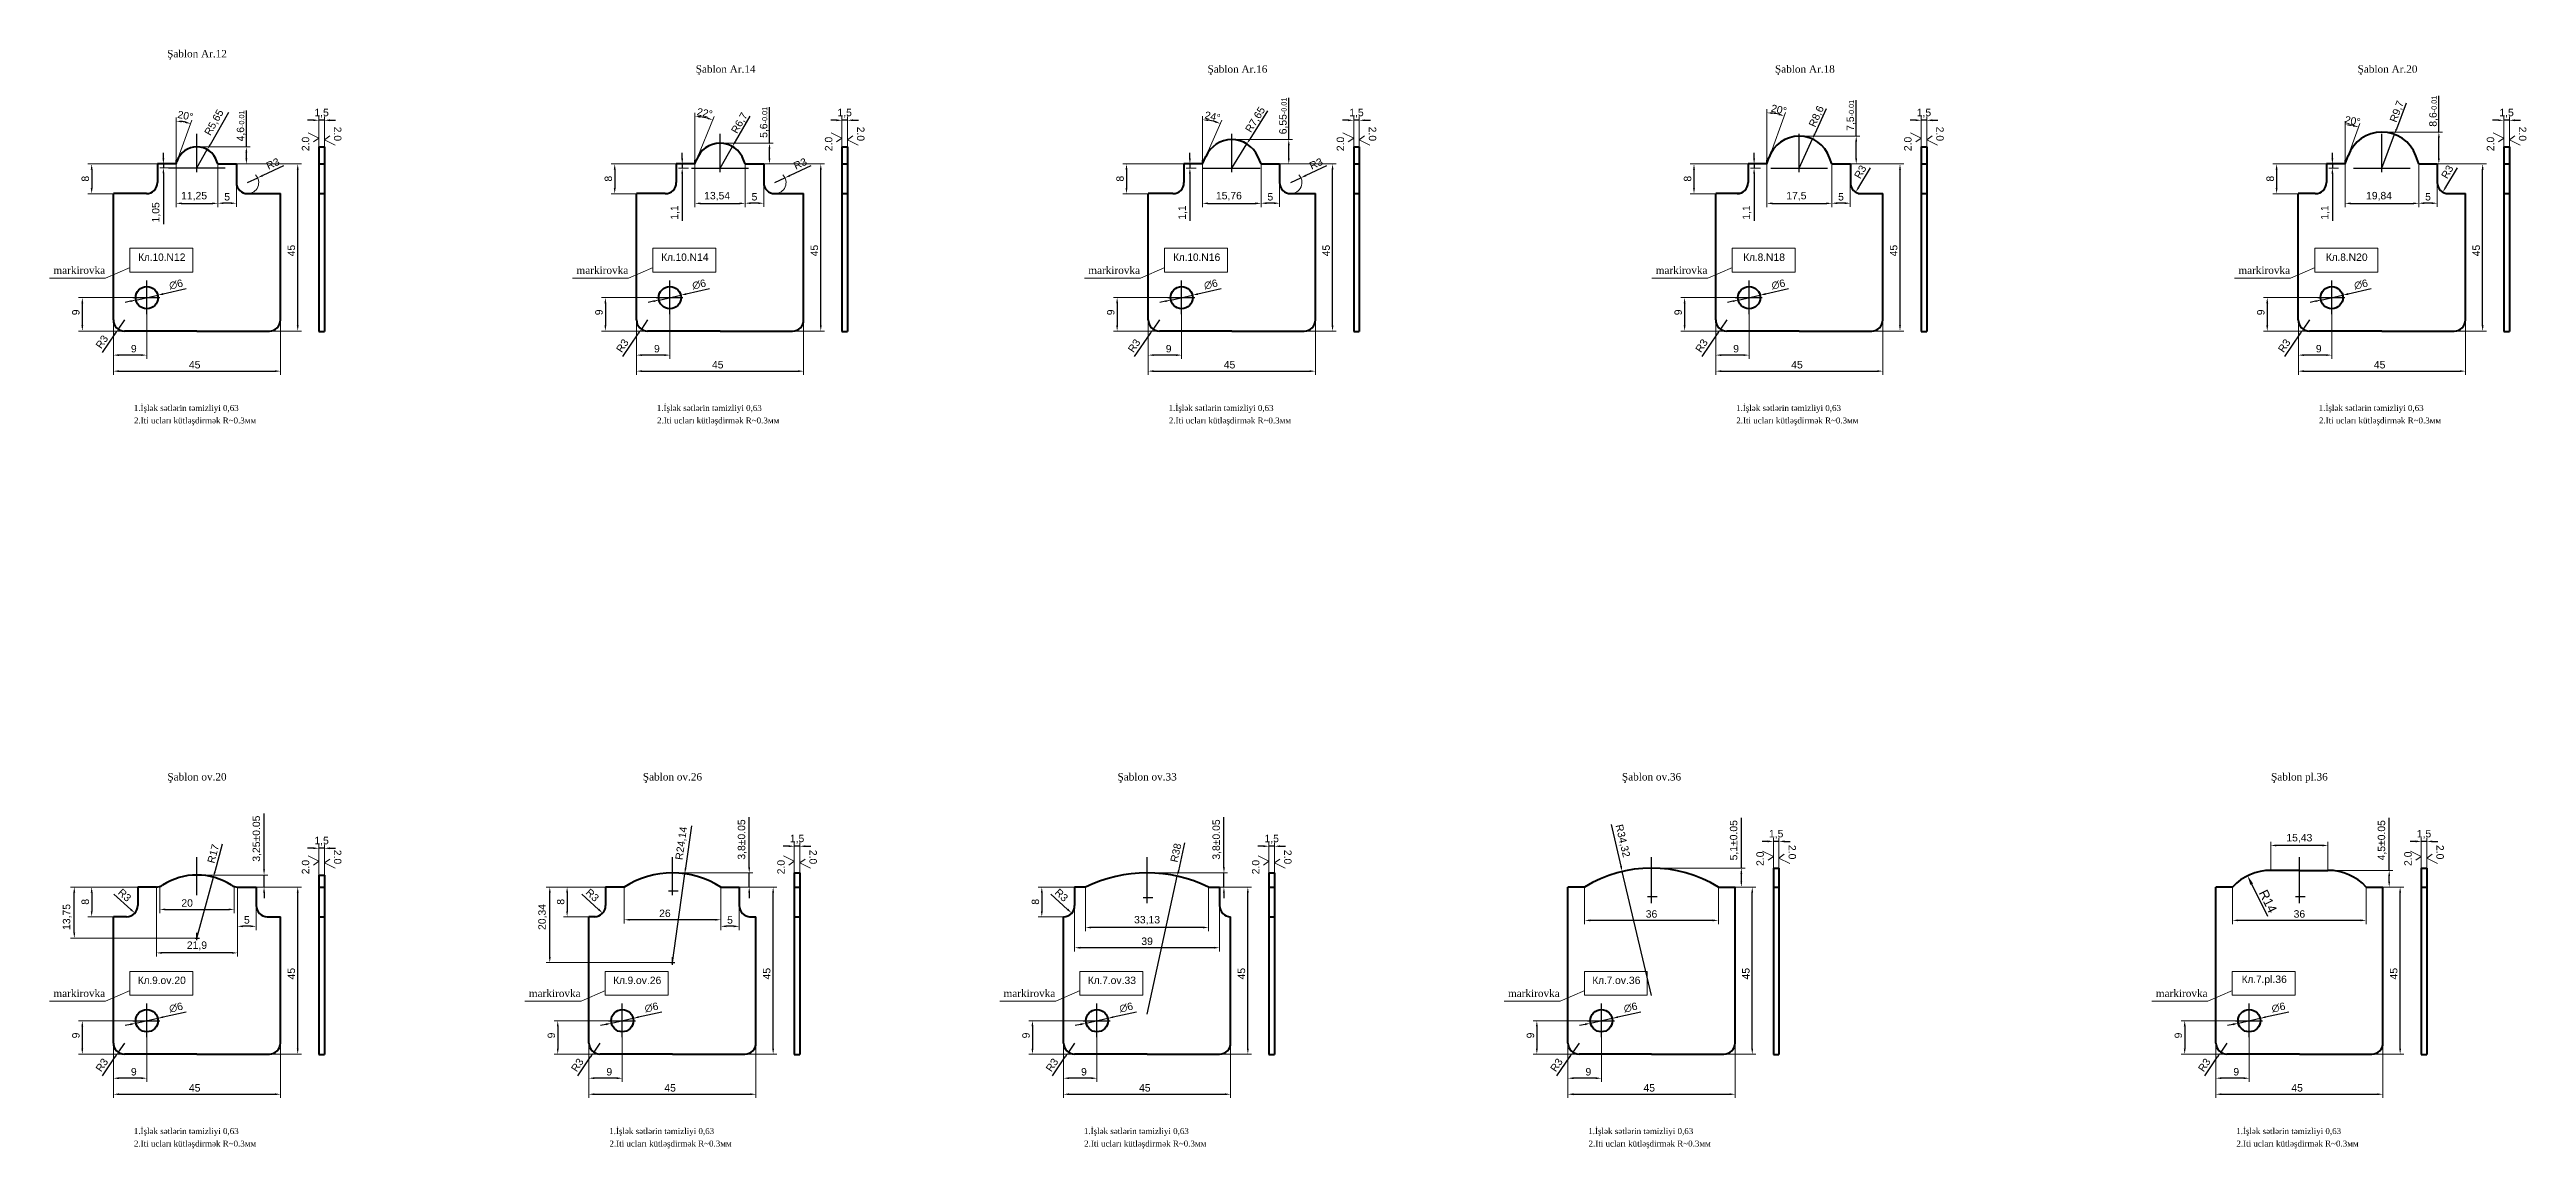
# Model space of a CAD drawing. Header units: millimetres. Extents: x 1526 to 31626, y -4643 to 9189.
# Drawn here: x 10447 to 11114, y 8893 to 9189 of the extents above; entities that cross this region are included whole.
import ezdxf

# ---------------------------------------------------------------- set-up
doc = ezdxf.new("R2010")
doc.units = ezdxf.units.MM
for name, color, linetype, lineweight in [('контурная', 7, 'Continuous', 50), ('размерные', 7, 'Continuous', 25), ('тонкая', 7, 'Continuous', 20), ('图层1', 7, 'Continuous', 30)]:
    doc.layers.add(name, color=color, linetype=linetype, lineweight=lineweight)
doc.layers.add('осевая', color=4, linetype='Continuous')
doc.styles.get("Standard").update_dxf_attribs({"font": 'arial.ttf'})
doc.dimstyles.new('ISO-25', dxfattribs={"dimtxt": 2.5, "dimasz": 2.5, "dimexe": 1.25, "dimexo": 0.625, "dimtad": 1, "dimtxsty": 'Standard', "dimcen": 2.5, "dimadec": 0, "dimazin": 0, "dimtfac": 1, "dimtmove": 0, "dimatfit": 3, "dimfxl": 1, "dimarcsym": 0})
doc.dimstyles.new('s1v4', dxfattribs={"dimtxt": 4, "dimasz": 1.5, "dimexe": 1, "dimexo": 0, "dimgap": 0.7, "dimtad": 1, "dimtxsty": 'Standard', "dimcen": 1, "dimadec": 0, "dimazin": 0, "dimtfac": 1, "dimtix": 1, "dimtmove": 0, "dimatfit": 3, "dimfxl": 1, "dimlwd": -1, "dimlwe": 20, "dimarcsym": 0})

msp = doc.modelspace()

# ---------------------------------------------------------------- texts
at = {"lineweight": 15, "attachment_point": 5}
for s, insert, char_height in [('{\\fTimes New Roman|b0|i0|c238|p18;Şablon Ar.12}', (10486.64648, 9187.50124), 2), ('{\\fTimes New Roman|b0|i0|c238|p18;Şablon Ar.1\\fTimes New Roman|b0|i0|c0|p18;4}', (10628.97445, 9183.36803), 2), ('{\\fTimes New Roman|b0|i0|c238|p18;Şablon Ar.1\\fTimes New Roman|b0|i0|c0|p18;6}', (10766.7566, 9183.36803), 2), ('{\\fTimes New Roman|b0|i0|c238|p18;Şablon Ar.1\\fTimes New Roman|b0|i0|c0|p18;8}', (10919.53144, 9183.36803), 2), ('{\\fTimes New Roman|b0|i0|c238|p18;Şablon Ar.\\fTimes New Roman|b0|i0|c0|p18;20}', (11076.39272, 9183.36803), 2), ('{\\fTimes New Roman|b0|i0|c204|p18;markirovka}', (10454.95846, 9129.5018), 2), ('{\\fTxt|b0|i0|c204|p2;Кл.1\\fTxt|b0|i0|c0|p2;0\\fTxt|b0|i0|c204|p2;.}N12', (10477.18704, 9132.99586), 2), ('{\\fTimes New Roman|b0|i0|c204|p18;markirovka}', (10595.78206, 9129.5018), 2), ('{\\fTxt|b0|i0|c204|p2;Кл.1\\fTxt|b0|i0|c0|p2;0\\fTxt|b0|i0|c204|p2;.}N14', (10618.01064, 9132.99586), 2), ('{\\fTimes New Roman|b0|i0|c204|p18;markirovka}', (10733.56421, 9129.5018), 2), ('{\\fTxt|b0|i0|c204|p2;Кл.1\\fTxt|b0|i0|c0|p2;0\\fTxt|b0|i0|c204|p2;.}N16', (10755.79279, 9132.99586), 2), ('{\\fTimes New Roman|b0|i0|c204|p18;markirovka}', (10886.33905, 9129.5018), 2), ('{\\fTxt|b0|i0|c204|p2;Кл.\\fTxt|b0|i0|c0|p2;8\\fTxt|b0|i0|c204|p2;.}N18', (10908.56763, 9132.99586), 2), ('{\\fTimes New Roman|b0|i0|c204|p18;markirovka}', (11043.20033, 9129.5018), 2), ('{\\fTxt|b0|i0|c204|p2;Кл.\\fTxt|b0|i0|c0|p2;8\\fTxt|b0|i0|c204|p2;.}N20', (11065.42891, 9132.99586), 2), ('{\\fTimes New Roman|b0|i0|c0|p18;2\\fTimes New Roman|b0|i0|c204|p18;.\\fTimes New Roman|b0|i0|c0|p18;Iti uclar\\fTimes New Roman|b0|i0|c238|p18;ı kütləşdirmək\\fTimes New Roman|b0|i0|c204|p18; \\fTimes New Roman|b0|i0|c0|p18;R~0.3\\fTimes New Roman|b0|i0|c204|p18;мм}', (10486.12788, 9088.78085), 1.6), ('{\\fTimes New Roman|b0|i0|c0|p18;1.\\fTimes New Roman|b0|i0|c238|p18;İşlək sətlərin təmizliyi\\fTimes New Roman|b0|i0|c204|p18; 0,63}', (10483.7469, 9092.13808), 1.6), ('{\\fTimes New Roman|b0|i0|c0|p18;2\\fTimes New Roman|b0|i0|c204|p18;.\\fTimes New Roman|b0|i0|c0|p18;Iti uclar\\fTimes New Roman|b0|i0|c238|p18;ı kütləşdirmək\\fTimes New Roman|b0|i0|c204|p18; \\fTimes New Roman|b0|i0|c0|p18;R~0.3\\fTimes New Roman|b0|i0|c204|p18;мм}', (10626.95148, 9088.78085), 1.6), ('{\\fTimes New Roman|b0|i0|c0|p18;1.\\fTimes New Roman|b0|i0|c238|p18;İşlək sətlərin təmizliyi\\fTimes New Roman|b0|i0|c204|p18; 0,63}', (10624.5705, 9092.13808), 1.6), ('{\\fTimes New Roman|b0|i0|c0|p18;2\\fTimes New Roman|b0|i0|c204|p18;.\\fTimes New Roman|b0|i0|c0|p18;Iti uclar\\fTimes New Roman|b0|i0|c238|p18;ı kütləşdirmək\\fTimes New Roman|b0|i0|c204|p18; \\fTimes New Roman|b0|i0|c0|p18;R~0.3\\fTimes New Roman|b0|i0|c204|p18;мм}', (10764.73363, 9088.78085), 1.6), ('{\\fTimes New Roman|b0|i0|c0|p18;1.\\fTimes New Roman|b0|i0|c238|p18;İşlək sətlərin təmizliyi\\fTimes New Roman|b0|i0|c204|p18; 0,63}', (10762.35265, 9092.13808), 1.6), ('{\\fTimes New Roman|b0|i0|c0|p18;2\\fTimes New Roman|b0|i0|c204|p18;.\\fTimes New Roman|b0|i0|c0|p18;Iti uclar\\fTimes New Roman|b0|i0|c238|p18;ı kütləşdirmək\\fTimes New Roman|b0|i0|c204|p18; \\fTimes New Roman|b0|i0|c0|p18;R~0.3\\fTimes New Roman|b0|i0|c204|p18;мм}', (10917.50847, 9088.78085), 1.6), ('{\\fTimes New Roman|b0|i0|c0|p18;1.\\fTimes New Roman|b0|i0|c238|p18;İşlək sətlərin təmizliyi\\fTimes New Roman|b0|i0|c204|p18; 0,63}', (10915.12749, 9092.13808), 1.6), ('{\\fTimes New Roman|b0|i0|c0|p18;2\\fTimes New Roman|b0|i0|c204|p18;.\\fTimes New Roman|b0|i0|c0|p18;Iti uclar\\fTimes New Roman|b0|i0|c238|p18;ı kütləşdirmək\\fTimes New Roman|b0|i0|c204|p18; \\fTimes New Roman|b0|i0|c0|p18;R~0.3\\fTimes New Roman|b0|i0|c204|p18;мм}', (11074.36975, 9088.78085), 1.6), ('{\\fTimes New Roman|b0|i0|c0|p18;1.\\fTimes New Roman|b0|i0|c238|p18;İşlək sətlərin təmizliyi\\fTimes New Roman|b0|i0|c204|p18; 0,63}', (11071.98878, 9092.13808), 1.6), ('{\\fTimes New Roman|b0|i0|c238|p18;Şablon \\fTimes New Roman|b0|i0|c0|p18;ov.20}', (10486.64648, 8992.74522), 2), ('{\\fTimes New Roman|b0|i0|c238|p18;Şablon \\fTimes New Roman|b0|i0|c0|p18;ov.26}', (10614.64913, 8992.74522), 2), ('{\\fTimes New Roman|b0|i0|c238|p18;Şablon \\fTimes New Roman|b0|i0|c0|p18;ov.33}', (10742.44635, 8992.74522), 2), ('{\\fTimes New Roman|b0|i0|c238|p18;Şablon \\fTimes New Roman|b0|i0|c0|p18;ov.36}', (10878.2495, 8992.74522), 2), ('{\\fTimes New Roman|b0|i0|c238|p18;Şablon \\fTimes New Roman|b0|i0|c0|p18;pl.36}', (11052.67076, 8992.74522), 2), ('{\\fTimes New Roman|b0|i0|c204|p18;markirovka}', (10454.95846, 8934.74579), 2), ('{\\fTxt|b0|i0|c204|p2;Кл.\\fTxt|b0|i0|c0|p2;9\\fTxt|b0|i0|c204|p2;.}ov.20', (10477.18704, 8938.23985), 2), ('{\\fTimes New Roman|b0|i0|c204|p18;markirovka}', (10582.9611, 8934.74579), 2), ('{\\fTxt|b0|i0|c204|p2;Кл.\\fTxt|b0|i0|c0|p2;9\\fTxt|b0|i0|c204|p2;.}ov.26', (10605.18968, 8938.23985), 2), ('{\\fTimes New Roman|b0|i0|c204|p18;markirovka}', (10710.75832, 8934.74579), 2), ('{\\fTxt|b0|i0|c204|p2;Кл.\\fTxt|b0|i0|c0|p2;7\\fTxt|b0|i0|c204|p2;.}ov.33', (10732.9869, 8938.23985), 2), ('{\\fTimes New Roman|b0|i0|c204|p18;markirovka}', (10846.56147, 8934.74579), 2), ('{\\fTxt|b0|i0|c204|p2;Кл.\\fTxt|b0|i0|c0|p2;7\\fTxt|b0|i0|c204|p2;.}ov.36', (10868.79005, 8938.23985), 2), ('{\\fTimes New Roman|b0|i0|c204|p18;markirovka}', (11020.98274, 8934.74579), 2), ('{\\fTxt|b0|i0|c204|p2;Кл.\\fTxt|b0|i0|c0|p2;7\\fTxt|b0|i0|c204|p2;.}pl.36', (11043.21132, 8938.23985), 2), ('{\\fTimes New Roman|b0|i0|c0|p18;1.\\fTimes New Roman|b0|i0|c238|p18;İşlək sətlərin təmizliyi\\fTimes New Roman|b0|i0|c204|p18; 0,63}', (10483.7469, 8897.38207), 1.6), ('{\\fTimes New Roman|b0|i0|c0|p18;1.\\fTimes New Roman|b0|i0|c238|p18;İşlək sətlərin təmizliyi\\fTimes New Roman|b0|i0|c204|p18; 0,63}', (10611.74955, 8897.38207), 1.6), ('{\\fTimes New Roman|b0|i0|c0|p18;1.\\fTimes New Roman|b0|i0|c238|p18;İşlək sətlərin təmizliyi\\fTimes New Roman|b0|i0|c204|p18; 0,63}', (10739.54677, 8897.38207), 1.6), ('{\\fTimes New Roman|b0|i0|c0|p18;1.\\fTimes New Roman|b0|i0|c238|p18;İşlək sətlərin təmizliyi\\fTimes New Roman|b0|i0|c204|p18; 0,63}', (10875.34991, 8897.38207), 1.6), ('{\\fTimes New Roman|b0|i0|c0|p18;1.\\fTimes New Roman|b0|i0|c238|p18;İşlək sətlərin təmizliyi\\fTimes New Roman|b0|i0|c204|p18; 0,63}', (11049.77118, 8897.38207), 1.6), ('{\\fTimes New Roman|b0|i0|c0|p18;2\\fTimes New Roman|b0|i0|c204|p18;.\\fTimes New Roman|b0|i0|c0|p18;Iti uclar\\fTimes New Roman|b0|i0|c238|p18;ı kütləşdirmək\\fTimes New Roman|b0|i0|c204|p18; \\fTimes New Roman|b0|i0|c0|p18;R~0.3\\fTimes New Roman|b0|i0|c204|p18;мм}', (10486.12788, 8894.02484), 1.6), ('{\\fTimes New Roman|b0|i0|c0|p18;2\\fTimes New Roman|b0|i0|c204|p18;.\\fTimes New Roman|b0|i0|c0|p18;Iti uclar\\fTimes New Roman|b0|i0|c238|p18;ı kütləşdirmək\\fTimes New Roman|b0|i0|c204|p18; \\fTimes New Roman|b0|i0|c0|p18;R~0.3\\fTimes New Roman|b0|i0|c204|p18;мм}', (10614.13052, 8894.02484), 1.6), ('{\\fTimes New Roman|b0|i0|c0|p18;2\\fTimes New Roman|b0|i0|c204|p18;.\\fTimes New Roman|b0|i0|c0|p18;Iti uclar\\fTimes New Roman|b0|i0|c238|p18;ı kütləşdirmək\\fTimes New Roman|b0|i0|c204|p18; \\fTimes New Roman|b0|i0|c0|p18;R~0.3\\fTimes New Roman|b0|i0|c204|p18;мм}', (10741.92774, 8894.02484), 1.6), ('{\\fTimes New Roman|b0|i0|c0|p18;2\\fTimes New Roman|b0|i0|c204|p18;.\\fTimes New Roman|b0|i0|c0|p18;Iti uclar\\fTimes New Roman|b0|i0|c238|p18;ı kütləşdirmək\\fTimes New Roman|b0|i0|c204|p18; \\fTimes New Roman|b0|i0|c0|p18;R~0.3\\fTimes New Roman|b0|i0|c204|p18;мм}', (10877.73089, 8894.02484), 1.6), ('{\\fTimes New Roman|b0|i0|c0|p18;2\\fTimes New Roman|b0|i0|c204|p18;.\\fTimes New Roman|b0|i0|c0|p18;Iti uclar\\fTimes New Roman|b0|i0|c238|p18;ı kütləşdirmək\\fTimes New Roman|b0|i0|c204|p18; \\fTimes New Roman|b0|i0|c0|p18;R~0.3\\fTimes New Roman|b0|i0|c204|p18;мм}', (11052.15216, 8894.02484), 1.6)]:
    msp.add_mtext(s, dxfattribs=dict(at, insert=insert, char_height=char_height))
at = {"lineweight": 15, "char_height": 2, "attachment_point": 5}
for insert, rotation in [((10515.87987, 9163.50541), 90), ((10524.5098, 9166.2214), 270), ((10656.70348, 9163.50541), 90), ((10665.33341, 9166.2214), 270), ((10794.48563, 9163.50541), 90), ((10803.11556, 9166.2214), 270), ((10947.26046, 9163.50541), 90), ((10955.89039, 9166.2214), 270), ((11104.12175, 9163.50541), 90), ((11112.75168, 9166.2214), 270), ((10515.87987, 8968.7494), 90), ((10524.5098, 8971.46539), 270), ((10643.88252, 8968.7494), 90), ((10652.51245, 8971.46539), 270), ((10771.67974, 8968.7494), 90), ((10780.30967, 8971.46539), 270), ((10907.48288, 8971.00354), 90), ((10916.11281, 8972.7647), 270), ((11081.90415, 8971.00354), 90), ((11090.53408, 8972.7647), 270)]:
    msp.add_mtext('2.0', dxfattribs=dict(at, insert=insert, rotation=rotation))

# ---------------------------------------------------------------- blocks, each defined once
blk = doc.blocks.new('*D2286')
at = {"layer": 'Defpoints', "color": 0, "transparency": 16777216}
for p in [(10486.63, 9162.72), (10499.94, 9162.72), (10496.6, 9158.12)]:
    blk.add_point(p, dxfattribs=at)
at = {"layer": 'размерные', "color": 0, "transparency": 16777216}
for p, q in [((10499.94, 9162.72), (10499.94, 9172.51)), ((10499.94, 9159.62), (10499.94, 9161.22))]:
    blk.add_line(p, q, dxfattribs=at)
at = {"layer": 'размерные', "color": 0, "lineweight": 20, "transparency": 16777216}
for p, q in [((10486.63, 9162.72), (10500.94, 9162.72)), ((10496.6, 9158.12), (10500.94, 9158.12))]:
    blk.add_line(p, q, dxfattribs=at)
at = {"layer": 'размерные', "color": 0, "transparency": 16777216}
for points in [[(10499.69, 9161.22), (10500.19, 9161.22), (10499.94, 9162.72)], [(10499.69, 9159.62), (10500.19, 9159.62), (10499.94, 9158.12)]]:
    blk.add_solid(points, dxfattribs=at)
at = {"layer": 'размерные', "color": 0, "transparency": 16777216, "insert": (10498.54, 9168.37), "char_height": 2, "attachment_point": 5, "rotation": 90}
blk.add_mtext('4,6{\\H0.7x;\\S^ -0.01;}', dxfattribs=at)
blk = doc.blocks.new('*D2287')
at = {"layer": 'Defpoints', "color": 0, "transparency": 16777216}
for p in [(10481.01, 9158.12), (10492.26, 9158.12), (10492.26, 9147.51)]:
    blk.add_point(p, dxfattribs=at)
at = {"layer": 'размерные', "color": 0, "lineweight": 20, "transparency": 16777216}
for p, q in [((10481.01, 9158.12), (10481.01, 9146.51)), ((10492.26, 9158.12), (10492.26, 9146.51))]:
    blk.add_line(p, q, dxfattribs=at)
at = {"layer": 'размерные', "color": 0, "transparency": 16777216}
blk.add_line((10482.51, 9147.51), (10490.76, 9147.51), dxfattribs=at)
for points in [[(10482.51, 9147.76), (10482.51, 9147.26), (10481.01, 9147.51)], [(10490.76, 9147.76), (10490.76, 9147.26), (10492.26, 9147.51)]]:
    blk.add_solid(points, dxfattribs=at)
at = {"layer": 'размерные', "color": 0, "transparency": 16777216, "insert": (10485.86, 9149.41), "char_height": 2, "attachment_point": 5}
blk.add_mtext('11,25', dxfattribs=at)
blk = doc.blocks.new('*D2288')
at = {"layer": 'Defpoints', "color": 0, "transparency": 16777216}
for p in [(10486.63, 9157.07), (10489.42, 9161.99)]:
    blk.add_point(p, dxfattribs=at)
at = {"layer": 'размерные', "color": 0, "transparency": 16777216}
for p, q in [((10495.11, 9172.01), (10490.16, 9163.29)), ((10486.63, 9157.07), (10489.42, 9161.99))]:
    blk.add_line(p, q, dxfattribs=at)
blk.add_solid([(10489.95, 9163.42), (10490.38, 9163.17), (10489.42, 9161.99)], dxfattribs=at)
at = {"layer": 'размерные', "color": 0, "transparency": 16777216, "insert": (10491.35, 9169.24), "char_height": 2, "attachment_point": 5, "rotation": 60.42275}
blk.add_mtext('R5,65', dxfattribs=at)
blk = doc.blocks.new('*D2289')
at = {"layer": 'Defpoints', "color": 0, "transparency": 16777216}
for p in [(10482.35, 9169.58), (10481.01, 9159.19), (10481.01, 9158.12), (10481.01, 9158.12), (10481.26, 9158.81)]:
    blk.add_point(p, dxfattribs=at)
at = {"layer": 'размерные', "color": 0, "lineweight": 20, "transparency": 16777216}
for p, q in [((10481.01, 9159.19), (10481.01, 9170.65)), ((10481.26, 9158.81), (10485.29, 9169.9))]:
    blk.add_line(p, q, dxfattribs=at)
at = {"layer": 'размерные', "color": 0, "transparency": 16777216}
blk.add_arc((10481.01, 9158.12), 11.53, 77.46038, 82.53962, dxfattribs=at)
for points in [[(10482.49, 9169.31), (10482.52, 9169.8), (10481.01, 9169.65)], [(10483.58, 9169.62), (10483.44, 9169.14), (10484.95, 9168.96)]]:
    blk.add_solid(points, dxfattribs=at)
at = {"layer": 'размерные', "color": 0, "transparency": 16777216, "insert": (10483.52, 9171.13), "char_height": 2, "attachment_point": 5, "rotation": 349.08367}
blk.add_mtext('20°', dxfattribs=at)
blk = doc.blocks.new('*D2290')
at = {"layer": 'Defpoints', "color": 0, "transparency": 16777216}
for p in [(10477.6, 9157.07), (10479.29, 9158.12), (10479.29, 9157.07)]:
    blk.add_point(p, dxfattribs=at)
at = {"layer": 'размерные', "color": 0, "lineweight": 20, "transparency": 16777216}
for p, q in [((10479.29, 9158.12), (10476.6, 9158.12)), ((10479.29, 9157.07), (10476.6, 9157.07))]:
    blk.add_line(p, q, dxfattribs=at)
at = {"layer": 'размерные', "color": 0, "transparency": 16777216}
for p, q in [((10477.6, 9159.62), (10477.6, 9161.12)), ((10477.6, 9158.12), (10477.6, 9157.07)), ((10477.6, 9155.57), (10477.6, 9141.88))]:
    blk.add_line(p, q, dxfattribs=at)
for points in [[(10477.35, 9159.62), (10477.85, 9159.62), (10477.6, 9158.12)], [(10477.35, 9155.57), (10477.85, 9155.57), (10477.6, 9157.07)]]:
    blk.add_solid(points, dxfattribs=at)
at = {"layer": 'размерные', "color": 0, "transparency": 16777216, "insert": (10475.7, 9145.09), "char_height": 2, "attachment_point": 5, "rotation": 90}
blk.add_mtext('1,05', dxfattribs=at)
blk = doc.blocks.new('*D2291')
at = {"layer": 'Defpoints', "color": 0, "transparency": 16777216}
for p in [(10476.01, 9158.12), (10458.29, 9150.12), (10464.13, 9150.12)]:
    blk.add_point(p, dxfattribs=at)
at = {"layer": 'размерные', "color": 0, "lineweight": 20, "transparency": 16777216}
for p, q in [((10476.01, 9158.12), (10457.29, 9158.12)), ((10464.13, 9150.12), (10457.29, 9150.12))]:
    blk.add_line(p, q, dxfattribs=at)
at = {"layer": 'размерные', "color": 0, "transparency": 16777216}
blk.add_line((10458.29, 9156.62), (10458.29, 9151.62), dxfattribs=at)
for points in [[(10458.04, 9156.62), (10458.54, 9156.62), (10458.29, 9158.12)], [(10458.04, 9151.62), (10458.54, 9151.62), (10458.29, 9150.12)]]:
    blk.add_solid(points, dxfattribs=at)
at = {"layer": 'размерные', "color": 0, "transparency": 16777216, "insert": (10456.57, 9154.15), "char_height": 2, "attachment_point": 5, "rotation": 90}
blk.add_mtext('8', dxfattribs=at)
blk = doc.blocks.new('*D2292')
at = {"layer": 'Defpoints', "color": 0, "transparency": 16777216}
for p in [(10464.13, 9117.7), (10473.13, 9117.7), (10464.13, 9106.64)]:
    blk.add_point(p, dxfattribs=at)
at = {"layer": 'размерные', "color": 0, "lineweight": 20, "transparency": 16777216}
for p, q in [((10464.13, 9117.7), (10464.13, 9105.64)), ((10473.13, 9117.7), (10473.13, 9105.64))]:
    blk.add_line(p, q, dxfattribs=at)
at = {"layer": 'размерные', "color": 0, "transparency": 16777216}
blk.add_line((10471.63, 9106.64), (10465.63, 9106.64), dxfattribs=at)
for points in [[(10465.63, 9106.89), (10465.63, 9106.39), (10464.13, 9106.64)], [(10471.63, 9106.89), (10471.63, 9106.39), (10473.13, 9106.64)]]:
    blk.add_solid(points, dxfattribs=at)
at = {"layer": 'размерные', "color": 0, "transparency": 16777216, "insert": (10469.63, 9108.36), "char_height": 2, "attachment_point": 5}
blk.add_mtext('9', dxfattribs=at)
blk = doc.blocks.new('*D2293')
at = {"layer": 'Defpoints', "color": 0, "transparency": 16777216}
for p in [(10476.06, 9122.77), (10470.21, 9121.48)]:
    blk.add_point(p, dxfattribs=at)
at = {"layer": 'размерные', "color": 0, "transparency": 16777216}
for p, q in [((10470.21, 9121.48), (10476.06, 9122.77)), ((10483.76, 9124.47), (10477.53, 9123.1)), ((10468.74, 9121.15), (10467.28, 9120.83))]:
    blk.add_line(p, q, dxfattribs=at)
for points in [[(10477.47, 9123.34), (10477.58, 9122.85), (10476.06, 9122.77)], [(10468.69, 9121.4), (10468.79, 9120.91), (10470.21, 9121.48)]]:
    blk.add_solid(points, dxfattribs=at)
at = {"layer": 'размерные', "color": 0, "transparency": 16777216, "insert": (10481, 9125.68), "char_height": 2, "attachment_point": 5, "rotation": 12.461}
blk.add_mtext('∅6', dxfattribs=at)
blk = doc.blocks.new('*D2294')
at = {"layer": 'Defpoints', "color": 0, "transparency": 16777216}
for p in [(10464.13, 9117.7), (10509.13, 9116.12), (10509.13, 9102.32)]:
    blk.add_point(p, dxfattribs=at)
at = {"layer": 'размерные', "color": 0, "lineweight": 20, "transparency": 16777216}
for p, q in [((10464.13, 9117.7), (10464.13, 9101.32)), ((10509.13, 9116.12), (10509.13, 9101.32))]:
    blk.add_line(p, q, dxfattribs=at)
at = {"layer": 'размерные', "color": 0, "transparency": 16777216}
blk.add_line((10465.63, 9102.32), (10507.63, 9102.32), dxfattribs=at)
for points in [[(10465.63, 9102.57), (10465.63, 9102.07), (10464.13, 9102.32)], [(10507.63, 9102.57), (10507.63, 9102.07), (10509.13, 9102.32)]]:
    blk.add_solid(points, dxfattribs=at)
at = {"layer": 'размерные', "color": 0, "transparency": 16777216, "insert": (10486.02, 9104.04), "char_height": 2, "attachment_point": 5}
blk.add_mtext('45', dxfattribs=at)
blk = doc.blocks.new('*D2295')
at = {"layer": 'Defpoints', "color": 0, "transparency": 16777216}
for p in [(10469.41, 9122.12), (10455.77, 9113.12), (10469.41, 9113.12)]:
    blk.add_point(p, dxfattribs=at)
at = {"layer": 'размерные', "color": 0, "lineweight": 20, "transparency": 16777216}
for p, q in [((10469.41, 9122.12), (10454.77, 9122.12)), ((10469.41, 9113.12), (10454.77, 9113.12))]:
    blk.add_line(p, q, dxfattribs=at)
at = {"layer": 'размерные', "color": 0, "transparency": 16777216}
blk.add_line((10455.77, 9120.62), (10455.77, 9114.62), dxfattribs=at)
for points in [[(10455.52, 9120.62), (10456.02, 9120.62), (10455.77, 9122.12)], [(10455.52, 9114.62), (10456.02, 9114.62), (10455.77, 9113.12)]]:
    blk.add_solid(points, dxfattribs=at)
at = {"layer": 'размерные', "color": 0, "transparency": 16777216, "insert": (10454.04, 9118.16), "char_height": 2, "attachment_point": 5, "rotation": 90}
blk.add_mtext('9', dxfattribs=at)
blk = doc.blocks.new('*D2296')
at = {"layer": 'Defpoints', "color": 0, "transparency": 16777216}
for p in [(10499.07, 9158.12), (10513.76, 9158.12), (10506.13, 9113.12)]:
    blk.add_point(p, dxfattribs=at)
at = {"layer": 'размерные', "color": 0, "lineweight": 20, "transparency": 16777216}
for p, q in [((10499.07, 9158.12), (10514.76, 9158.12)), ((10506.13, 9113.12), (10514.76, 9113.12))]:
    blk.add_line(p, q, dxfattribs=at)
at = {"layer": 'размерные', "color": 0, "transparency": 16777216}
blk.add_line((10513.76, 9114.62), (10513.76, 9156.62), dxfattribs=at)
for points in [[(10513.51, 9156.62), (10514.01, 9156.62), (10513.76, 9158.12)], [(10513.51, 9114.62), (10514.01, 9114.62), (10513.76, 9113.12)]]:
    blk.add_solid(points, dxfattribs=at)
at = {"layer": 'размерные', "color": 0, "transparency": 16777216, "insert": (10512.04, 9134.79), "char_height": 2, "attachment_point": 5, "rotation": 90}
blk.add_mtext('45', dxfattribs=at)
blk = doc.blocks.new('*D2297')
at = {"layer": 'Defpoints', "color": 0, "transparency": 16777216}
for p in [(10467.13, 9116.12), (10465.45, 9113.64)]:
    blk.add_point(p, dxfattribs=at)
at = {"layer": 'размерные', "color": 0, "transparency": 16777216}
for p, q in [((10467.13, 9116.12), (10465.45, 9113.64)), ((10461.17, 9107.33), (10464.61, 9112.4))]:
    blk.add_line(p, q, dxfattribs=at)
blk.add_solid([(10464.4, 9112.54), (10464.82, 9112.26), (10465.45, 9113.64)], dxfattribs=at)
at = {"layer": 'размерные', "color": 0, "transparency": 16777216, "insert": (10461.05, 9110.21), "char_height": 2, "attachment_point": 5, "rotation": 55.87723}
blk.add_mtext('R3', dxfattribs=at)
blk = doc.blocks.new('*D2298')
at = {"layer": 'Defpoints', "color": 0, "transparency": 16777216}
for p in [(10500.26, 9153.12), (10502.98, 9154.39)]:
    blk.add_point(p, dxfattribs=at)
at = {"layer": 'размерные', "color": 0, "transparency": 16777216}
for p, q in [((10509.9, 9157.6), (10504.34, 9155.02)), ((10500.26, 9153.12), (10502.98, 9154.39))]:
    blk.add_line(p, q, dxfattribs=at)
at = {"layer": 'размерные', "color": 0, "lineweight": 20, "transparency": 16777216}
blk.add_arc((10500.26, 9153.12), 3, 270, 43.99331, dxfattribs=at)
at = {"layer": 'размерные', "color": 0, "transparency": 16777216}
blk.add_solid([(10504.24, 9155.25), (10504.45, 9154.79), (10502.98, 9154.39)], dxfattribs=at)
at = {"layer": 'размерные', "color": 0, "transparency": 16777216, "insert": (10507.08, 9158.19), "char_height": 2, "attachment_point": 5, "rotation": 24.89472}
blk.add_mtext('R3', dxfattribs=at)
blk = doc.blocks.new('*D2299')
at = {"layer": 'Defpoints', "color": 0, "transparency": 16777216}
for p in [(10519.44, 9169.89), (10519.44, 9162.7), (10520.94, 9162.7)]:
    blk.add_point(p, dxfattribs=at)
at = {"layer": 'размерные', "color": 0, "transparency": 16777216}
for p, q in [((10517.94, 9169.89), (10516.44, 9169.89)), ((10520.94, 9169.89), (10519.44, 9169.89)), ((10522.44, 9169.89), (10523.94, 9169.89))]:
    blk.add_line(p, q, dxfattribs=at)
at = {"layer": 'размерные', "color": 0, "lineweight": 20, "transparency": 16777216}
for p, q in [((10519.44, 9162.7), (10519.44, 9170.89)), ((10520.94, 9162.7), (10520.94, 9170.89))]:
    blk.add_line(p, q, dxfattribs=at)
at = {"layer": 'размерные', "color": 0, "transparency": 16777216}
for points in [[(10517.94, 9170.14), (10517.94, 9169.64), (10519.44, 9169.89)], [(10522.44, 9170.14), (10522.44, 9169.64), (10520.94, 9169.89)]]:
    blk.add_solid(points, dxfattribs=at)
at = {"layer": 'размерные', "color": 0, "transparency": 16777216, "insert": (10520.19, 9171.8), "char_height": 2, "attachment_point": 5}
blk.add_mtext('1,5', dxfattribs=at)
blk = doc.blocks.new('*D2300')
at = {"layer": 'Defpoints', "color": 0, "transparency": 16777216}
for p in [(10492.26, 9152.32), (10497.26, 9153.12), (10492.26, 9147.55)]:
    blk.add_point(p, dxfattribs=at)
at = {"layer": 'размерные', "color": 0, "lineweight": 20, "transparency": 16777216}
for p, q in [((10492.26, 9152.32), (10492.26, 9146.55)), ((10497.26, 9153.12), (10497.26, 9146.55))]:
    blk.add_line(p, q, dxfattribs=at)
at = {"layer": 'размерные', "color": 0, "transparency": 16777216}
blk.add_line((10495.76, 9147.55), (10493.76, 9147.55), dxfattribs=at)
for points in [[(10493.76, 9147.8), (10493.76, 9147.3), (10492.26, 9147.55)], [(10495.76, 9147.8), (10495.76, 9147.3), (10497.26, 9147.55)]]:
    blk.add_solid(points, dxfattribs=at)
at = {"layer": 'размерные', "color": 0, "transparency": 16777216, "insert": (10494.76, 9149.27), "char_height": 2, "attachment_point": 5}
blk.add_mtext('5', dxfattribs=at)
blk = doc.blocks.new('*D2391')
at = {"layer": 'Defpoints', "color": 0, "transparency": 16777216}
for p in [(10476.64, 8963.37), (10496.63, 8963.37), (10496.63, 8957.35)]:
    blk.add_point(p, dxfattribs=at)
at = {"layer": 'размерные', "color": 0, "lineweight": 20, "transparency": 16777216}
for p, q in [((10476.64, 8963.37), (10476.64, 8956.35)), ((10496.63, 8963.37), (10496.63, 8956.35))]:
    blk.add_line(p, q, dxfattribs=at)
at = {"layer": 'размерные', "color": 0, "transparency": 16777216}
blk.add_line((10478.14, 8957.35), (10495.13, 8957.35), dxfattribs=at)
for points in [[(10478.14, 8957.6), (10478.14, 8957.1), (10476.64, 8957.35)], [(10495.13, 8957.6), (10495.13, 8957.1), (10496.63, 8957.35)]]:
    blk.add_solid(points, dxfattribs=at)
at = {"layer": 'размерные', "color": 0, "transparency": 16777216, "insert": (10483.99, 8959.07), "char_height": 2, "attachment_point": 5}
blk.add_mtext('20', dxfattribs=at)
blk = doc.blocks.new('*D2392')
at = {"layer": 'Defpoints', "color": 0, "transparency": 16777216}
for p in [(10476.01, 8963.37), (10458.29, 8955.37), (10464.13, 8955.37)]:
    blk.add_point(p, dxfattribs=at)
at = {"layer": 'размерные', "color": 0, "lineweight": 20, "transparency": 16777216}
for p, q in [((10476.01, 8963.37), (10457.29, 8963.37)), ((10464.13, 8955.37), (10457.29, 8955.37))]:
    blk.add_line(p, q, dxfattribs=at)
at = {"layer": 'размерные', "color": 0, "transparency": 16777216}
blk.add_line((10458.29, 8961.87), (10458.29, 8956.87), dxfattribs=at)
for points in [[(10458.04, 8961.87), (10458.54, 8961.87), (10458.29, 8963.37)], [(10458.04, 8956.87), (10458.54, 8956.87), (10458.29, 8955.37)]]:
    blk.add_solid(points, dxfattribs=at)
at = {"layer": 'размерные', "color": 0, "transparency": 16777216, "insert": (10456.57, 8959.4), "char_height": 2, "attachment_point": 5, "rotation": 90}
blk.add_mtext('8', dxfattribs=at)
blk = doc.blocks.new('*D2393')
at = {"layer": 'Defpoints', "color": 0, "transparency": 16777216}
for p in [(10464.13, 8922.95), (10473.13, 8922.95), (10464.13, 8911.89)]:
    blk.add_point(p, dxfattribs=at)
at = {"layer": 'размерные', "color": 0, "lineweight": 20, "transparency": 16777216}
for p, q in [((10464.13, 8922.95), (10464.13, 8910.89)), ((10473.13, 8922.95), (10473.13, 8910.89))]:
    blk.add_line(p, q, dxfattribs=at)
at = {"layer": 'размерные', "color": 0, "transparency": 16777216}
blk.add_line((10471.63, 8911.89), (10465.63, 8911.89), dxfattribs=at)
for points in [[(10465.63, 8912.14), (10465.63, 8911.64), (10464.13, 8911.89)], [(10471.63, 8912.14), (10471.63, 8911.64), (10473.13, 8911.89)]]:
    blk.add_solid(points, dxfattribs=at)
at = {"layer": 'размерные', "color": 0, "transparency": 16777216, "insert": (10469.63, 8913.61), "char_height": 2, "attachment_point": 5}
blk.add_mtext('9', dxfattribs=at)
blk = doc.blocks.new('*D2394')
at = {"layer": 'Defpoints', "color": 0, "transparency": 16777216}
for p in [(10470.21, 8926.72), (10476.06, 8928.02)]:
    blk.add_point(p, dxfattribs=at)
at = {"layer": 'размерные', "color": 0, "transparency": 16777216}
for p, q in [((10483.76, 8929.72), (10477.53, 8928.34)), ((10468.74, 8926.4), (10467.28, 8926.07)), ((10470.21, 8926.72), (10476.06, 8928.02))]:
    blk.add_line(p, q, dxfattribs=at)
for points in [[(10468.69, 8926.64), (10468.79, 8926.15), (10470.21, 8926.72)], [(10477.47, 8928.58), (10477.58, 8928.1), (10476.06, 8928.02)]]:
    blk.add_solid(points, dxfattribs=at)
at = {"layer": 'размерные', "color": 0, "transparency": 16777216, "insert": (10481, 8930.93), "char_height": 2, "attachment_point": 5, "rotation": 12.461}
blk.add_mtext('∅6', dxfattribs=at)
blk = doc.blocks.new('*D2395')
at = {"layer": 'Defpoints', "color": 0, "transparency": 16777216}
for p in [(10464.13, 8922.95), (10509.13, 8921.37), (10509.13, 8907.57)]:
    blk.add_point(p, dxfattribs=at)
at = {"layer": 'размерные', "color": 0, "lineweight": 20, "transparency": 16777216}
for p, q in [((10464.13, 8922.95), (10464.13, 8906.57)), ((10509.13, 8921.37), (10509.13, 8906.57))]:
    blk.add_line(p, q, dxfattribs=at)
at = {"layer": 'размерные', "color": 0, "transparency": 16777216}
blk.add_line((10465.63, 8907.57), (10507.63, 8907.57), dxfattribs=at)
for points in [[(10465.63, 8907.82), (10465.63, 8907.32), (10464.13, 8907.57)], [(10507.63, 8907.82), (10507.63, 8907.32), (10509.13, 8907.57)]]:
    blk.add_solid(points, dxfattribs=at)
at = {"layer": 'размерные', "color": 0, "transparency": 16777216, "insert": (10486.02, 8909.28), "char_height": 2, "attachment_point": 5}
blk.add_mtext('45', dxfattribs=at)
blk = doc.blocks.new('*D2396')
at = {"layer": 'Defpoints', "color": 0, "transparency": 16777216}
for p in [(10469.41, 8927.37), (10455.77, 8918.37), (10469.41, 8918.37)]:
    blk.add_point(p, dxfattribs=at)
at = {"layer": 'размерные', "color": 0, "lineweight": 20, "transparency": 16777216}
for p, q in [((10469.41, 8927.37), (10454.77, 8927.37)), ((10469.41, 8918.37), (10454.77, 8918.37))]:
    blk.add_line(p, q, dxfattribs=at)
at = {"layer": 'размерные', "color": 0, "transparency": 16777216}
blk.add_line((10455.77, 8925.87), (10455.77, 8919.87), dxfattribs=at)
for points in [[(10455.52, 8925.87), (10456.02, 8925.87), (10455.77, 8927.37)], [(10455.52, 8919.87), (10456.02, 8919.87), (10455.77, 8918.37)]]:
    blk.add_solid(points, dxfattribs=at)
at = {"layer": 'размерные', "color": 0, "transparency": 16777216, "insert": (10454.04, 8923.4), "char_height": 2, "attachment_point": 5, "rotation": 90}
blk.add_mtext('9', dxfattribs=at)
blk = doc.blocks.new('*D2397')
at = {"layer": 'Defpoints', "color": 0, "transparency": 16777216}
for p in [(10499.07, 8963.37), (10513.76, 8963.37), (10506.13, 8918.37)]:
    blk.add_point(p, dxfattribs=at)
at = {"layer": 'размерные', "color": 0, "lineweight": 20, "transparency": 16777216}
for p, q in [((10499.07, 8963.37), (10514.76, 8963.37)), ((10506.13, 8918.37), (10514.76, 8918.37))]:
    blk.add_line(p, q, dxfattribs=at)
at = {"layer": 'размерные', "color": 0, "transparency": 16777216}
blk.add_line((10513.76, 8919.87), (10513.76, 8961.87), dxfattribs=at)
for points in [[(10513.51, 8961.87), (10514.01, 8961.87), (10513.76, 8963.37)], [(10513.51, 8919.87), (10514.01, 8919.87), (10513.76, 8918.37)]]:
    blk.add_solid(points, dxfattribs=at)
at = {"layer": 'размерные', "color": 0, "transparency": 16777216, "insert": (10512.04, 8940.04), "char_height": 2, "attachment_point": 5, "rotation": 90}
blk.add_mtext('45', dxfattribs=at)
blk = doc.blocks.new('*D2398')
at = {"layer": 'Defpoints', "color": 0, "transparency": 16777216}
for p in [(10465.45, 8918.89), (10467.13, 8921.37)]:
    blk.add_point(p, dxfattribs=at)
at = {"layer": 'размерные', "color": 0, "transparency": 16777216}
for p, q in [((10461.17, 8912.57), (10464.61, 8917.64)), ((10467.13, 8921.37), (10465.45, 8918.89))]:
    blk.add_line(p, q, dxfattribs=at)
blk.add_solid([(10464.4, 8917.78), (10464.82, 8917.5), (10465.45, 8918.89)], dxfattribs=at)
at = {"layer": 'размерные', "color": 0, "transparency": 16777216, "insert": (10461.05, 8915.45), "char_height": 2, "attachment_point": 5, "rotation": 55.87723}
blk.add_mtext('R3', dxfattribs=at)
blk = doc.blocks.new('*D2399')
at = {"layer": 'Defpoints', "color": 0, "transparency": 16777216}
for p in [(10519.44, 8973.82), (10519.44, 8966.62), (10520.94, 8966.62)]:
    blk.add_point(p, dxfattribs=at)
at = {"layer": 'размерные', "color": 0, "transparency": 16777216}
for p, q in [((10517.94, 8973.82), (10516.44, 8973.82)), ((10520.94, 8973.82), (10519.44, 8973.82)), ((10522.44, 8973.82), (10523.94, 8973.82))]:
    blk.add_line(p, q, dxfattribs=at)
at = {"layer": 'размерные', "color": 0, "lineweight": 20, "transparency": 16777216}
for p, q in [((10519.44, 8966.62), (10519.44, 8974.82)), ((10520.94, 8966.62), (10520.94, 8974.82))]:
    blk.add_line(p, q, dxfattribs=at)
at = {"layer": 'размерные', "color": 0, "transparency": 16777216}
for points in [[(10517.94, 8974.07), (10517.94, 8973.57), (10519.44, 8973.82)], [(10522.44, 8974.07), (10522.44, 8973.57), (10520.94, 8973.82)]]:
    blk.add_solid(points, dxfattribs=at)
at = {"layer": 'размерные', "color": 0, "transparency": 16777216, "insert": (10520.19, 8975.72), "char_height": 2, "attachment_point": 5}
blk.add_mtext('1,5', dxfattribs=at)
blk = doc.blocks.new('*D2400')
at = {"layer": 'Defpoints', "color": 0, "transparency": 16777216}
for p in [(10497.56, 8963.37), (10502.56, 8958.37), (10497.56, 8952.8)]:
    blk.add_point(p, dxfattribs=at)
at = {"layer": 'размерные', "color": 0, "lineweight": 20, "transparency": 16777216}
for p, q in [((10497.56, 8963.37), (10497.56, 8951.8)), ((10502.56, 8958.37), (10502.56, 8951.8))]:
    blk.add_line(p, q, dxfattribs=at)
at = {"layer": 'размерные', "color": 0, "transparency": 16777216}
blk.add_line((10501.06, 8952.8), (10499.06, 8952.8), dxfattribs=at)
for points in [[(10499.06, 8953.05), (10499.06, 8952.55), (10497.56, 8952.8)], [(10501.06, 8953.05), (10501.06, 8952.55), (10502.56, 8952.8)]]:
    blk.add_solid(points, dxfattribs=at)
at = {"layer": 'размерные', "color": 0, "transparency": 16777216, "insert": (10500.06, 8954.52), "char_height": 2, "attachment_point": 5}
blk.add_mtext('5', dxfattribs=at)
blk = doc.blocks.new('*D2401')
at = {"layer": 'Defpoints', "color": 0, "transparency": 16777216}
for p in [(10486.63, 8966.62), (10499.07, 8963.37), (10504.7, 8963.37)]:
    blk.add_point(p, dxfattribs=at)
at = {"layer": 'размерные', "color": 0, "transparency": 16777216}
for p, q in [((10504.7, 8968.12), (10504.7, 8983.2)), ((10504.7, 8963.37), (10504.7, 8966.62)), ((10504.7, 8961.87), (10504.7, 8960.37))]:
    blk.add_line(p, q, dxfattribs=at)
at = {"layer": 'размерные', "color": 0, "lineweight": 20, "transparency": 16777216}
for p, q in [((10486.63, 8966.62), (10505.7, 8966.62)), ((10499.07, 8963.37), (10505.7, 8963.37))]:
    blk.add_line(p, q, dxfattribs=at)
at = {"layer": 'размерные', "color": 0, "transparency": 16777216}
for points in [[(10504.45, 8968.12), (10504.95, 8968.12), (10504.7, 8966.62)], [(10504.45, 8961.87), (10504.95, 8961.87), (10504.7, 8963.37)]]:
    blk.add_solid(points, dxfattribs=at)
at = {"layer": 'размерные', "color": 0, "transparency": 16777216, "insert": (10502.8, 8976.41), "char_height": 2, "attachment_point": 5, "rotation": 90}
blk.add_mtext('3,25%%P0.05', dxfattribs=at)
blk = doc.blocks.new('*D2402')
at = {"layer": 'Defpoints', "color": 0, "transparency": 16777216}
for p in [(10491.06, 8966.03), (10486.63, 8949.62)]:
    blk.add_point(p, dxfattribs=at)
at = {"layer": 'размерные', "color": 0, "transparency": 16777216}
for p, q in [((10493.45, 8974.9), (10491.45, 8967.48)), ((10486.63, 8949.62), (10491.06, 8966.03))]:
    blk.add_line(p, q, dxfattribs=at)
blk.add_solid([(10491.21, 8967.55), (10491.69, 8967.42), (10491.06, 8966.03)], dxfattribs=at)
at = {"layer": 'размерные', "color": 0, "transparency": 16777216, "insert": (10491, 8972.36), "char_height": 2, "attachment_point": 5, "rotation": 74.91819}
blk.add_mtext('R17', dxfattribs=at)
blk = doc.blocks.new('*D2403')
at = {"layer": 'Defpoints', "color": 0, "transparency": 16777216}
for p in [(10453.61, 8963.37), (10473.98, 8963.37), (10486.63, 8949.62)]:
    blk.add_point(p, dxfattribs=at)
at = {"layer": 'размерные', "color": 0, "lineweight": 20, "transparency": 16777216}
for p, q in [((10473.98, 8963.37), (10452.61, 8963.37)), ((10486.63, 8949.62), (10452.61, 8949.62))]:
    blk.add_line(p, q, dxfattribs=at)
at = {"layer": 'размерные', "color": 0, "transparency": 16777216}
blk.add_line((10453.61, 8951.12), (10453.61, 8961.87), dxfattribs=at)
for points in [[(10453.36, 8961.87), (10453.86, 8961.87), (10453.61, 8963.37)], [(10453.36, 8951.12), (10453.86, 8951.12), (10453.61, 8949.62)]]:
    blk.add_solid(points, dxfattribs=at)
at = {"layer": 'размерные', "color": 0, "transparency": 16777216, "insert": (10451.71, 8955.31), "char_height": 2, "attachment_point": 5, "rotation": 90}
blk.add_mtext('13,75', dxfattribs=at)
blk = doc.blocks.new('*D2404')
at = {"layer": 'Defpoints', "color": 0, "transparency": 16777216}
for p in [(10475.71, 8963.37), (10497.56, 8961.69), (10475.71, 8945.64)]:
    blk.add_point(p, dxfattribs=at)
at = {"layer": 'размерные', "color": 0, "lineweight": 20, "transparency": 16777216}
for p, q in [((10475.71, 8963.37), (10475.71, 8944.64)), ((10497.56, 8961.69), (10497.56, 8944.64))]:
    blk.add_line(p, q, dxfattribs=at)
at = {"layer": 'размерные', "color": 0, "transparency": 16777216}
blk.add_line((10496.06, 8945.64), (10477.21, 8945.64), dxfattribs=at)
for points in [[(10477.21, 8945.89), (10477.21, 8945.39), (10475.71, 8945.64)], [(10496.06, 8945.89), (10496.06, 8945.39), (10497.56, 8945.64)]]:
    blk.add_solid(points, dxfattribs=at)
at = {"layer": 'размерные', "color": 0, "transparency": 16777216, "insert": (10486.63, 8947.54), "char_height": 2, "attachment_point": 5}
blk.add_mtext('21,9', dxfattribs=at)
blk = doc.blocks.new('*D2405')
at = {"layer": 'Defpoints', "color": 0, "transparency": 16777216}
for p in [(10467.71, 8958.37), (10469.92, 8956.35)]:
    blk.add_point(p, dxfattribs=at)
at = {"layer": 'размерные', "color": 0, "transparency": 16777216}
blk.add_line((10464.29, 8961.49), (10468.81, 8957.36), dxfattribs=at)
blk.add_solid([(10468.98, 8957.54), (10468.64, 8957.17), (10469.92, 8956.35)], dxfattribs=at)
at = {"layer": 'размерные', "color": 0, "transparency": 16777216, "insert": (10467.16, 8961.2), "char_height": 2, "attachment_point": 5, "rotation": 317.60497}
blk.add_mtext('R3', dxfattribs=at)
blk = doc.blocks.new('*D2313')
at = {"layer": 'Defpoints', "color": 0, "transparency": 16777216}
for p in [(10627.46, 9163.72), (10640.77, 9163.72), (10637.42, 9158.12)]:
    blk.add_point(p, dxfattribs=at)
at = {"layer": 'размерные', "color": 0, "transparency": 16777216}
for p, q in [((10640.77, 9163.72), (10640.77, 9173.43)), ((10640.77, 9159.62), (10640.77, 9162.22))]:
    blk.add_line(p, q, dxfattribs=at)
at = {"layer": 'размерные', "color": 0, "lineweight": 20, "transparency": 16777216}
for p, q in [((10627.46, 9163.72), (10641.77, 9163.72)), ((10637.42, 9158.12), (10641.77, 9158.12))]:
    blk.add_line(p, q, dxfattribs=at)
at = {"layer": 'размерные', "color": 0, "transparency": 16777216}
for points in [[(10640.52, 9162.22), (10641.02, 9162.22), (10640.77, 9163.72)], [(10640.52, 9159.62), (10641.02, 9159.62), (10640.77, 9158.12)]]:
    blk.add_solid(points, dxfattribs=at)
at = {"layer": 'размерные', "color": 0, "transparency": 16777216, "insert": (10639.37, 9169.33), "char_height": 2, "attachment_point": 5, "rotation": 90}
blk.add_mtext('5,6{\\H0.7x;\\S^ -0.01;}', dxfattribs=at)
blk = doc.blocks.new('*D2301')
at = {"layer": 'Defpoints', "color": 0, "transparency": 16777216}
for p in [(10620.69, 9158.12), (10634.23, 9158.12), (10634.23, 9147.51)]:
    blk.add_point(p, dxfattribs=at)
at = {"layer": 'размерные', "color": 0, "lineweight": 20, "transparency": 16777216}
for p, q in [((10620.69, 9158.12), (10620.69, 9146.51)), ((10634.23, 9158.12), (10634.23, 9146.51))]:
    blk.add_line(p, q, dxfattribs=at)
at = {"layer": 'размерные', "color": 0, "transparency": 16777216}
blk.add_line((10622.19, 9147.51), (10632.73, 9147.51), dxfattribs=at)
for points in [[(10622.19, 9147.76), (10622.19, 9147.26), (10620.69, 9147.51)], [(10632.73, 9147.76), (10632.73, 9147.26), (10634.23, 9147.51)]]:
    blk.add_solid(points, dxfattribs=at)
at = {"layer": 'размерные', "color": 0, "transparency": 16777216, "insert": (10626.68, 9149.41), "char_height": 2, "attachment_point": 5}
blk.add_mtext('13,54', dxfattribs=at)
blk = doc.blocks.new('*D2311')
at = {"layer": 'Defpoints', "color": 0, "transparency": 16777216}
for p in [(10617.28, 9157.02), (10618.97, 9158.12), (10618.97, 9157.02)]:
    blk.add_point(p, dxfattribs=at)
at = {"layer": 'размерные', "color": 0, "lineweight": 20, "transparency": 16777216}
for p, q in [((10618.97, 9158.12), (10616.28, 9158.12)), ((10618.97, 9157.02), (10616.28, 9157.02))]:
    blk.add_line(p, q, dxfattribs=at)
at = {"layer": 'размерные', "color": 0, "transparency": 16777216}
for p, q in [((10617.28, 9159.62), (10617.28, 9161.12)), ((10617.28, 9158.12), (10617.28, 9157.02)), ((10617.28, 9155.52), (10617.28, 9142.81))]:
    blk.add_line(p, q, dxfattribs=at)
for points in [[(10617.03, 9159.62), (10617.53, 9159.62), (10617.28, 9158.12)], [(10617.03, 9155.52), (10617.53, 9155.52), (10617.28, 9157.02)]]:
    blk.add_solid(points, dxfattribs=at)
at = {"layer": 'размерные', "color": 0, "transparency": 16777216, "insert": (10615.38, 9145.04), "char_height": 2, "attachment_point": 5, "rotation": 90}
blk.add_mtext('1,1', dxfattribs=at)
blk = doc.blocks.new('*D2312')
at = {"layer": 'Defpoints', "color": 0, "transparency": 16777216}
for p in [(10616.83, 9158.12), (10599.11, 9150.12), (10604.96, 9150.12)]:
    blk.add_point(p, dxfattribs=at)
at = {"layer": 'размерные', "color": 0, "lineweight": 20, "transparency": 16777216}
for p, q in [((10616.83, 9158.12), (10598.11, 9158.12)), ((10604.96, 9150.12), (10598.11, 9150.12))]:
    blk.add_line(p, q, dxfattribs=at)
at = {"layer": 'размерные', "color": 0, "transparency": 16777216}
blk.add_line((10599.11, 9156.62), (10599.11, 9151.62), dxfattribs=at)
for points in [[(10598.86, 9156.62), (10599.36, 9156.62), (10599.11, 9158.12)], [(10598.86, 9151.62), (10599.36, 9151.62), (10599.11, 9150.12)]]:
    blk.add_solid(points, dxfattribs=at)
at = {"layer": 'размерные', "color": 0, "transparency": 16777216, "insert": (10597.39, 9154.15), "char_height": 2, "attachment_point": 5, "rotation": 90}
blk.add_mtext('8', dxfattribs=at)
blk = doc.blocks.new('*D2302')
at = {"layer": 'Defpoints', "color": 0, "transparency": 16777216}
for p in [(10604.96, 9117.7), (10613.96, 9117.7), (10604.96, 9106.64)]:
    blk.add_point(p, dxfattribs=at)
at = {"layer": 'размерные', "color": 0, "lineweight": 20, "transparency": 16777216}
for p, q in [((10604.96, 9117.7), (10604.96, 9105.64)), ((10613.96, 9117.7), (10613.96, 9105.64))]:
    blk.add_line(p, q, dxfattribs=at)
at = {"layer": 'размерные', "color": 0, "transparency": 16777216}
blk.add_line((10612.46, 9106.64), (10606.46, 9106.64), dxfattribs=at)
for points in [[(10606.46, 9106.89), (10606.46, 9106.39), (10604.96, 9106.64)], [(10612.46, 9106.89), (10612.46, 9106.39), (10613.96, 9106.64)]]:
    blk.add_solid(points, dxfattribs=at)
at = {"layer": 'размерные', "color": 0, "transparency": 16777216, "insert": (10610.46, 9108.36), "char_height": 2, "attachment_point": 5}
blk.add_mtext('9', dxfattribs=at)
blk = doc.blocks.new('*D2303')
at = {"layer": 'Defpoints', "color": 0, "transparency": 16777216}
for p in [(10616.89, 9122.77), (10611.03, 9121.48)]:
    blk.add_point(p, dxfattribs=at)
at = {"layer": 'размерные', "color": 0, "transparency": 16777216}
for p, q in [((10611.03, 9121.48), (10616.89, 9122.77)), ((10624.59, 9124.47), (10618.35, 9123.1)), ((10609.56, 9121.15), (10608.1, 9120.83))]:
    blk.add_line(p, q, dxfattribs=at)
for points in [[(10618.3, 9123.34), (10618.41, 9122.85), (10616.89, 9122.77)], [(10609.51, 9121.4), (10609.62, 9120.91), (10611.03, 9121.48)]]:
    blk.add_solid(points, dxfattribs=at)
at = {"layer": 'размерные', "color": 0, "transparency": 16777216, "insert": (10621.82, 9125.68), "char_height": 2, "attachment_point": 5, "rotation": 12.461}
blk.add_mtext('∅6', dxfattribs=at)
blk = doc.blocks.new('*D2304')
at = {"layer": 'Defpoints', "color": 0, "transparency": 16777216}
for p in [(10604.96, 9117.7), (10649.96, 9116.12), (10649.96, 9102.32)]:
    blk.add_point(p, dxfattribs=at)
at = {"layer": 'размерные', "color": 0, "lineweight": 20, "transparency": 16777216}
for p, q in [((10604.96, 9117.7), (10604.96, 9101.32)), ((10649.96, 9116.12), (10649.96, 9101.32))]:
    blk.add_line(p, q, dxfattribs=at)
at = {"layer": 'размерные', "color": 0, "transparency": 16777216}
blk.add_line((10606.46, 9102.32), (10648.46, 9102.32), dxfattribs=at)
for points in [[(10606.46, 9102.57), (10606.46, 9102.07), (10604.96, 9102.32)], [(10648.46, 9102.57), (10648.46, 9102.07), (10649.96, 9102.32)]]:
    blk.add_solid(points, dxfattribs=at)
at = {"layer": 'размерные', "color": 0, "transparency": 16777216, "insert": (10626.84, 9104.04), "char_height": 2, "attachment_point": 5}
blk.add_mtext('45', dxfattribs=at)
blk = doc.blocks.new('*D2305')
at = {"layer": 'Defpoints', "color": 0, "transparency": 16777216}
for p in [(10610.24, 9122.12), (10596.59, 9113.12), (10610.24, 9113.12)]:
    blk.add_point(p, dxfattribs=at)
at = {"layer": 'размерные', "color": 0, "lineweight": 20, "transparency": 16777216}
for p, q in [((10610.24, 9122.12), (10595.59, 9122.12)), ((10610.24, 9113.12), (10595.59, 9113.12))]:
    blk.add_line(p, q, dxfattribs=at)
at = {"layer": 'размерные', "color": 0, "transparency": 16777216}
blk.add_line((10596.59, 9120.62), (10596.59, 9114.62), dxfattribs=at)
for points in [[(10596.34, 9120.62), (10596.84, 9120.62), (10596.59, 9122.12)], [(10596.34, 9114.62), (10596.84, 9114.62), (10596.59, 9113.12)]]:
    blk.add_solid(points, dxfattribs=at)
at = {"layer": 'размерные', "color": 0, "transparency": 16777216, "insert": (10594.87, 9118.16), "char_height": 2, "attachment_point": 5, "rotation": 90}
blk.add_mtext('9', dxfattribs=at)
blk = doc.blocks.new('*D2306')
at = {"layer": 'Defpoints', "color": 0, "transparency": 16777216}
for p in [(10639.9, 9158.12), (10654.58, 9158.12), (10646.96, 9113.12)]:
    blk.add_point(p, dxfattribs=at)
at = {"layer": 'размерные', "color": 0, "lineweight": 20, "transparency": 16777216}
for p, q in [((10639.9, 9158.12), (10655.58, 9158.12)), ((10646.96, 9113.12), (10655.58, 9113.12))]:
    blk.add_line(p, q, dxfattribs=at)
at = {"layer": 'размерные', "color": 0, "transparency": 16777216}
blk.add_line((10654.58, 9114.62), (10654.58, 9156.62), dxfattribs=at)
for points in [[(10654.33, 9156.62), (10654.83, 9156.62), (10654.58, 9158.12)], [(10654.33, 9114.62), (10654.83, 9114.62), (10654.58, 9113.12)]]:
    blk.add_solid(points, dxfattribs=at)
at = {"layer": 'размерные', "color": 0, "transparency": 16777216, "insert": (10652.86, 9134.79), "char_height": 2, "attachment_point": 5, "rotation": 90}
blk.add_mtext('45', dxfattribs=at)
blk = doc.blocks.new('*D2307')
at = {"layer": 'Defpoints', "color": 0, "transparency": 16777216}
for p in [(10607.96, 9116.12), (10606.28, 9113.64)]:
    blk.add_point(p, dxfattribs=at)
at = {"layer": 'размерные', "color": 0, "transparency": 16777216}
for p, q in [((10607.96, 9116.12), (10606.28, 9113.64)), ((10601.3, 9106.29), (10605.43, 9112.4))]:
    blk.add_line(p, q, dxfattribs=at)
blk.add_solid([(10605.23, 9112.54), (10605.64, 9112.26), (10606.28, 9113.64)], dxfattribs=at)
at = {"layer": 'размерные', "color": 0, "transparency": 16777216, "insert": (10601.17, 9109.17), "char_height": 2, "attachment_point": 5, "rotation": 55.87723}
blk.add_mtext('R3', dxfattribs=at)
blk = doc.blocks.new('*D2308')
at = {"layer": 'Defpoints', "color": 0, "transparency": 16777216}
for p in [(10642.23, 9153.12), (10644.95, 9154.39)]:
    blk.add_point(p, dxfattribs=at)
at = {"layer": 'размерные', "color": 0, "transparency": 16777216}
for p, q in [((10651.87, 9157.6), (10646.31, 9155.02)), ((10642.23, 9153.12), (10644.95, 9154.39))]:
    blk.add_line(p, q, dxfattribs=at)
at = {"layer": 'размерные', "color": 0, "lineweight": 20, "transparency": 16777216}
blk.add_arc((10642.23, 9153.12), 3, 270, 43.99331, dxfattribs=at)
at = {"layer": 'размерные', "color": 0, "transparency": 16777216}
blk.add_solid([(10646.21, 9155.25), (10646.42, 9154.79), (10644.95, 9154.39)], dxfattribs=at)
at = {"layer": 'размерные', "color": 0, "transparency": 16777216, "insert": (10649.05, 9158.19), "char_height": 2, "attachment_point": 5, "rotation": 24.89472}
blk.add_mtext('R3', dxfattribs=at)
blk = doc.blocks.new('*D2309')
at = {"layer": 'Defpoints', "color": 0, "transparency": 16777216}
for p in [(10660.27, 9169.89), (10660.27, 9162.7), (10661.77, 9162.7)]:
    blk.add_point(p, dxfattribs=at)
at = {"layer": 'размерные', "color": 0, "transparency": 16777216}
for p, q in [((10658.77, 9169.89), (10657.27, 9169.89)), ((10661.77, 9169.89), (10660.27, 9169.89)), ((10663.27, 9169.89), (10664.77, 9169.89))]:
    blk.add_line(p, q, dxfattribs=at)
at = {"layer": 'размерные', "color": 0, "lineweight": 20, "transparency": 16777216}
for p, q in [((10660.27, 9162.7), (10660.27, 9170.89)), ((10661.77, 9162.7), (10661.77, 9170.89))]:
    blk.add_line(p, q, dxfattribs=at)
at = {"layer": 'размерные', "color": 0, "transparency": 16777216}
for points in [[(10658.77, 9170.14), (10658.77, 9169.64), (10660.27, 9169.89)], [(10663.27, 9170.14), (10663.27, 9169.64), (10661.77, 9169.89)]]:
    blk.add_solid(points, dxfattribs=at)
at = {"layer": 'размерные', "color": 0, "transparency": 16777216, "insert": (10661.02, 9171.8), "char_height": 2, "attachment_point": 5}
blk.add_mtext('1,5', dxfattribs=at)
blk = doc.blocks.new('*D2310')
at = {"layer": 'Defpoints', "color": 0, "transparency": 16777216}
for p in [(10634.23, 9151.9), (10639.23, 9153.12), (10634.23, 9147.55)]:
    blk.add_point(p, dxfattribs=at)
at = {"layer": 'размерные', "color": 0, "lineweight": 20, "transparency": 16777216}
for p, q in [((10634.23, 9151.9), (10634.23, 9146.55)), ((10639.23, 9153.12), (10639.23, 9146.55))]:
    blk.add_line(p, q, dxfattribs=at)
at = {"layer": 'размерные', "color": 0, "transparency": 16777216}
blk.add_line((10637.73, 9147.55), (10635.73, 9147.55), dxfattribs=at)
for points in [[(10635.73, 9147.8), (10635.73, 9147.3), (10634.23, 9147.55)], [(10637.73, 9147.8), (10637.73, 9147.3), (10639.23, 9147.55)]]:
    blk.add_solid(points, dxfattribs=at)
at = {"layer": 'размерные', "color": 0, "transparency": 16777216, "insert": (10636.73, 9149.27), "char_height": 2, "attachment_point": 5}
blk.add_mtext('5', dxfattribs=at)
blk = doc.blocks.new('*D2314')
at = {"layer": 'Defpoints', "color": 0, "transparency": 16777216}
for p in [(10623.93, 9170.5), (10620.69, 9159.19), (10620.69, 9158.12), (10620.69, 9158.12), (10621.12, 9159.2)]:
    blk.add_point(p, dxfattribs=at)
at = {"layer": 'размерные', "color": 0, "lineweight": 20, "transparency": 16777216}
for p, q in [((10620.69, 9159.19), (10620.69, 9171.92)), ((10621.12, 9159.2), (10625.85, 9170.91))]:
    blk.add_line(p, q, dxfattribs=at)
at = {"layer": 'размерные', "color": 0, "transparency": 16777216}
blk.add_arc((10620.69, 9158.12), 12.79, 74.72302, 83.27698, dxfattribs=at)
for points in [[(10622.17, 9170.58), (10622.2, 9171.08), (10620.69, 9170.92)], [(10624.14, 9170.7), (10623.98, 9170.23), (10625.48, 9169.98)]]:
    blk.add_solid(points, dxfattribs=at)
at = {"layer": 'размерные', "color": 0, "transparency": 16777216, "insert": (10623.36, 9171.86), "char_height": 2, "attachment_point": 5, "rotation": 349}
blk.add_mtext('22°', dxfattribs=at)
blk = doc.blocks.new('*D2315')
at = {"layer": 'Defpoints', "color": 0, "transparency": 16777216}
for p in [(10630.81, 9162.83), (10627.46, 9157.02)]:
    blk.add_point(p, dxfattribs=at)
at = {"layer": 'размерные', "color": 0, "transparency": 16777216}
for p, q in [((10635.51, 9170.97), (10631.56, 9164.13)), ((10627.46, 9157.02), (10630.81, 9162.83))]:
    blk.add_line(p, q, dxfattribs=at)
blk.add_solid([(10631.34, 9164.25), (10631.78, 9164), (10630.81, 9162.83)], dxfattribs=at)
at = {"layer": 'размерные', "color": 0, "transparency": 16777216, "insert": (10632.81, 9169.09), "char_height": 2, "attachment_point": 5, "rotation": 59.99341}
blk.add_mtext('R6,7', dxfattribs=at)
blk = doc.blocks.new('*D2406')
at = {"layer": 'Defpoints', "color": 0, "transparency": 16777216}
for p in [(10617.96, 8966.94), (10614.65, 8943.03)]:
    blk.add_point(p, dxfattribs=at)
at = {"layer": 'размерные', "color": 0, "transparency": 16777216}
for p, q in [((10619.75, 8979.87), (10618.16, 8968.43)), ((10614.65, 8943.03), (10617.96, 8966.94))]:
    blk.add_line(p, q, dxfattribs=at)
blk.add_solid([(10617.92, 8968.46), (10618.41, 8968.39), (10617.96, 8966.94)], dxfattribs=at)
at = {"layer": 'размерные', "color": 0, "transparency": 16777216, "insert": (10617.17, 8975.15), "char_height": 2, "attachment_point": 5, "rotation": 82.119}
blk.add_mtext('R24,14', dxfattribs=at)
blk = doc.blocks.new('*D2407')
at = {"layer": 'Defpoints', "color": 0, "transparency": 16777216}
for p in [(10598.71, 8963.37), (10586.29, 8955.37), (10592.14, 8955.37)]:
    blk.add_point(p, dxfattribs=at)
at = {"layer": 'размерные', "color": 0, "lineweight": 20, "transparency": 16777216}
for p, q in [((10598.71, 8963.37), (10585.29, 8963.37)), ((10592.14, 8955.37), (10585.29, 8955.37))]:
    blk.add_line(p, q, dxfattribs=at)
at = {"layer": 'размерные', "color": 0, "transparency": 16777216}
blk.add_line((10586.29, 8961.87), (10586.29, 8956.87), dxfattribs=at)
for points in [[(10586.04, 8961.87), (10586.54, 8961.87), (10586.29, 8963.37)], [(10586.04, 8956.87), (10586.54, 8956.87), (10586.29, 8955.37)]]:
    blk.add_solid(points, dxfattribs=at)
at = {"layer": 'размерные', "color": 0, "transparency": 16777216, "insert": (10584.57, 8959.4), "char_height": 2, "attachment_point": 5, "rotation": 90}
blk.add_mtext('8', dxfattribs=at)
blk = doc.blocks.new('*D2411')
at = {"layer": 'Defpoints', "color": 0, "transparency": 16777216}
for p in [(10592.14, 8922.95), (10601.14, 8922.95), (10592.14, 8911.89)]:
    blk.add_point(p, dxfattribs=at)
at = {"layer": 'размерные', "color": 0, "lineweight": 20, "transparency": 16777216}
for p, q in [((10592.14, 8922.95), (10592.14, 8910.89)), ((10601.14, 8922.95), (10601.14, 8910.89))]:
    blk.add_line(p, q, dxfattribs=at)
at = {"layer": 'размерные', "color": 0, "transparency": 16777216}
blk.add_line((10599.64, 8911.89), (10593.64, 8911.89), dxfattribs=at)
for points in [[(10593.64, 8912.14), (10593.64, 8911.64), (10592.14, 8911.89)], [(10599.64, 8912.14), (10599.64, 8911.64), (10601.14, 8911.89)]]:
    blk.add_solid(points, dxfattribs=at)
at = {"layer": 'размерные', "color": 0, "transparency": 16777216, "insert": (10597.64, 8913.61), "char_height": 2, "attachment_point": 5}
blk.add_mtext('9', dxfattribs=at)
blk = doc.blocks.new('*D2412')
at = {"layer": 'Defpoints', "color": 0, "transparency": 16777216}
for p in [(10598.21, 8926.72), (10604.07, 8928.02)]:
    blk.add_point(p, dxfattribs=at)
at = {"layer": 'размерные', "color": 0, "transparency": 16777216}
for p, q in [((10611.77, 8929.72), (10605.53, 8928.34)), ((10596.74, 8926.4), (10595.28, 8926.07)), ((10598.21, 8926.72), (10604.07, 8928.02))]:
    blk.add_line(p, q, dxfattribs=at)
for points in [[(10596.69, 8926.64), (10596.8, 8926.15), (10598.21, 8926.72)], [(10605.48, 8928.58), (10605.59, 8928.1), (10604.07, 8928.02)]]:
    blk.add_solid(points, dxfattribs=at)
at = {"layer": 'размерные', "color": 0, "transparency": 16777216, "insert": (10609, 8930.93), "char_height": 2, "attachment_point": 5, "rotation": 12.461}
blk.add_mtext('∅6', dxfattribs=at)
blk = doc.blocks.new('*D2413')
at = {"layer": 'Defpoints', "color": 0, "transparency": 16777216}
for p in [(10592.14, 8922.95), (10637.14, 8921.37), (10637.14, 8907.57)]:
    blk.add_point(p, dxfattribs=at)
at = {"layer": 'размерные', "color": 0, "lineweight": 20, "transparency": 16777216}
for p, q in [((10592.14, 8922.95), (10592.14, 8906.57)), ((10637.14, 8921.37), (10637.14, 8906.57))]:
    blk.add_line(p, q, dxfattribs=at)
at = {"layer": 'размерные', "color": 0, "transparency": 16777216}
blk.add_line((10593.64, 8907.57), (10635.64, 8907.57), dxfattribs=at)
for points in [[(10593.64, 8907.82), (10593.64, 8907.32), (10592.14, 8907.57)], [(10635.64, 8907.82), (10635.64, 8907.32), (10637.14, 8907.57)]]:
    blk.add_solid(points, dxfattribs=at)
at = {"layer": 'размерные', "color": 0, "transparency": 16777216, "insert": (10614.02, 8909.28), "char_height": 2, "attachment_point": 5}
blk.add_mtext('45', dxfattribs=at)
blk = doc.blocks.new('*D2414')
at = {"layer": 'Defpoints', "color": 0, "transparency": 16777216}
for p in [(10597.42, 8927.37), (10583.77, 8918.37), (10597.42, 8918.37)]:
    blk.add_point(p, dxfattribs=at)
at = {"layer": 'размерные', "color": 0, "lineweight": 20, "transparency": 16777216}
for p, q in [((10597.42, 8927.37), (10582.77, 8927.37)), ((10597.42, 8918.37), (10582.77, 8918.37))]:
    blk.add_line(p, q, dxfattribs=at)
at = {"layer": 'размерные', "color": 0, "transparency": 16777216}
blk.add_line((10583.77, 8925.87), (10583.77, 8919.87), dxfattribs=at)
for points in [[(10583.52, 8925.87), (10584.02, 8925.87), (10583.77, 8927.37)], [(10583.52, 8919.87), (10584.02, 8919.87), (10583.77, 8918.37)]]:
    blk.add_solid(points, dxfattribs=at)
at = {"layer": 'размерные', "color": 0, "transparency": 16777216, "insert": (10582.05, 8923.4), "char_height": 2, "attachment_point": 5, "rotation": 90}
blk.add_mtext('9', dxfattribs=at)
blk = doc.blocks.new('*D2415')
at = {"layer": 'Defpoints', "color": 0, "transparency": 16777216}
for p in [(10633.79, 8963.37), (10641.76, 8963.37), (10634.14, 8918.37)]:
    blk.add_point(p, dxfattribs=at)
at = {"layer": 'размерные', "color": 0, "lineweight": 20, "transparency": 16777216}
for p, q in [((10633.79, 8963.37), (10642.76, 8963.37)), ((10634.14, 8918.37), (10642.76, 8918.37))]:
    blk.add_line(p, q, dxfattribs=at)
at = {"layer": 'размерные', "color": 0, "transparency": 16777216}
blk.add_line((10641.76, 8919.87), (10641.76, 8961.87), dxfattribs=at)
for points in [[(10641.51, 8961.87), (10642.01, 8961.87), (10641.76, 8963.37)], [(10641.51, 8919.87), (10642.01, 8919.87), (10641.76, 8918.37)]]:
    blk.add_solid(points, dxfattribs=at)
at = {"layer": 'размерные', "color": 0, "transparency": 16777216, "insert": (10640.04, 8940.04), "char_height": 2, "attachment_point": 5, "rotation": 90}
blk.add_mtext('45', dxfattribs=at)
blk = doc.blocks.new('*D2416')
at = {"layer": 'Defpoints', "color": 0, "transparency": 16777216}
for p in [(10593.45, 8918.89), (10595.14, 8921.37)]:
    blk.add_point(p, dxfattribs=at)
at = {"layer": 'размерные', "color": 0, "transparency": 16777216}
for p, q in [((10589.18, 8912.57), (10592.61, 8917.64)), ((10595.14, 8921.37), (10593.45, 8918.89))]:
    blk.add_line(p, q, dxfattribs=at)
blk.add_solid([(10592.41, 8917.78), (10592.82, 8917.5), (10593.45, 8918.89)], dxfattribs=at)
at = {"layer": 'размерные', "color": 0, "transparency": 16777216, "insert": (10589.05, 8915.45), "char_height": 2, "attachment_point": 5, "rotation": 55.87723}
blk.add_mtext('R3', dxfattribs=at)
blk = doc.blocks.new('*D2417')
at = {"layer": 'Defpoints', "color": 0, "transparency": 16777216}
for p in [(10647.45, 8974.37), (10647.45, 8967.17), (10648.95, 8967.17)]:
    blk.add_point(p, dxfattribs=at)
at = {"layer": 'размерные', "color": 0, "transparency": 16777216}
for p, q in [((10645.95, 8974.37), (10644.45, 8974.37)), ((10648.95, 8974.37), (10647.45, 8974.37)), ((10650.45, 8974.37), (10651.95, 8974.37))]:
    blk.add_line(p, q, dxfattribs=at)
at = {"layer": 'размерные', "color": 0, "lineweight": 20, "transparency": 16777216}
for p, q in [((10647.45, 8967.17), (10647.45, 8975.37)), ((10648.95, 8967.17), (10648.95, 8975.37))]:
    blk.add_line(p, q, dxfattribs=at)
at = {"layer": 'размерные', "color": 0, "transparency": 16777216}
for points in [[(10645.95, 8974.62), (10645.95, 8974.12), (10647.45, 8974.37)], [(10650.45, 8974.62), (10650.45, 8974.12), (10648.95, 8974.37)]]:
    blk.add_solid(points, dxfattribs=at)
at = {"layer": 'размерные', "color": 0, "transparency": 16777216, "insert": (10648.2, 8976.27), "char_height": 2, "attachment_point": 5}
blk.add_mtext('1,5', dxfattribs=at)
blk = doc.blocks.new('*D2418')
at = {"layer": 'Defpoints', "color": 0, "transparency": 16777216}
for p in [(10627.65, 8959.91), (10632.65, 8958.37), (10627.65, 8952.8)]:
    blk.add_point(p, dxfattribs=at)
at = {"layer": 'размерные', "color": 0, "lineweight": 20, "transparency": 16777216}
for p, q in [((10627.65, 8959.91), (10627.65, 8951.8)), ((10632.65, 8958.37), (10632.65, 8951.8))]:
    blk.add_line(p, q, dxfattribs=at)
at = {"layer": 'размерные', "color": 0, "transparency": 16777216}
blk.add_line((10631.15, 8952.8), (10629.15, 8952.8), dxfattribs=at)
for points in [[(10629.15, 8953.05), (10629.15, 8952.55), (10627.65, 8952.8)], [(10631.15, 8953.05), (10631.15, 8952.55), (10632.65, 8952.8)]]:
    blk.add_solid(points, dxfattribs=at)
at = {"layer": 'размерные', "color": 0, "transparency": 16777216, "insert": (10630.15, 8954.51), "char_height": 2, "attachment_point": 5}
blk.add_mtext('5', dxfattribs=at)
blk = doc.blocks.new('*D2419')
at = {"layer": 'Defpoints', "color": 0, "transparency": 16777216}
for p in [(10614.64, 8967.17), (10631.26, 8963.37), (10635.32, 8963.37)]:
    blk.add_point(p, dxfattribs=at)
at = {"layer": 'размерные', "color": 0, "transparency": 16777216}
for p, q in [((10635.32, 8968.67), (10635.32, 8982.2)), ((10635.32, 8963.37), (10635.32, 8967.17)), ((10635.32, 8961.87), (10635.32, 8960.37))]:
    blk.add_line(p, q, dxfattribs=at)
at = {"layer": 'размерные', "color": 0, "lineweight": 20, "transparency": 16777216}
for p, q in [((10614.64, 8967.17), (10636.32, 8967.17)), ((10631.26, 8963.37), (10636.32, 8963.37))]:
    blk.add_line(p, q, dxfattribs=at)
at = {"layer": 'размерные', "color": 0, "transparency": 16777216}
for points in [[(10635.07, 8968.67), (10635.57, 8968.67), (10635.32, 8967.17)], [(10635.07, 8961.87), (10635.57, 8961.87), (10635.32, 8963.37)]]:
    blk.add_solid(points, dxfattribs=at)
at = {"layer": 'размерные', "color": 0, "transparency": 16777216, "insert": (10633.42, 8976.18), "char_height": 2, "attachment_point": 5, "rotation": 90}
blk.add_mtext('3,8%%P0.05', dxfattribs=at)
blk = doc.blocks.new('*D2408')
at = {"layer": 'Defpoints', "color": 0, "transparency": 16777216}
for p in [(10581.62, 8963.37), (10597.55, 8963.37), (10614.2, 8943.03)]:
    blk.add_point(p, dxfattribs=at)
at = {"layer": 'размерные', "color": 0, "lineweight": 20, "transparency": 16777216}
for p, q in [((10597.55, 8963.37), (10580.62, 8963.37)), ((10614.2, 8943.03), (10580.62, 8943.03))]:
    blk.add_line(p, q, dxfattribs=at)
at = {"layer": 'размерные', "color": 0, "transparency": 16777216}
blk.add_line((10581.62, 8944.53), (10581.62, 8961.87), dxfattribs=at)
for points in [[(10581.37, 8961.87), (10581.87, 8961.87), (10581.62, 8963.37)], [(10581.37, 8944.53), (10581.87, 8944.53), (10581.62, 8943.03)]]:
    blk.add_solid(points, dxfattribs=at)
at = {"layer": 'размерные', "color": 0, "transparency": 16777216, "insert": (10579.72, 8955.31), "char_height": 2, "attachment_point": 5, "rotation": 90}
blk.add_mtext('20,34', dxfattribs=at)
blk = doc.blocks.new('*D2409')
at = {"layer": 'Defpoints', "color": 0, "transparency": 16777216}
for p in [(10601.65, 8963.37), (10627.65, 8963.37), (10601.65, 8954.57)]:
    blk.add_point(p, dxfattribs=at)
at = {"layer": 'размерные', "color": 0, "lineweight": 20, "transparency": 16777216}
for p, q in [((10601.65, 8963.37), (10601.65, 8953.57)), ((10627.65, 8963.37), (10627.65, 8953.57))]:
    blk.add_line(p, q, dxfattribs=at)
at = {"layer": 'размерные', "color": 0, "transparency": 16777216}
blk.add_line((10626.15, 8954.57), (10603.15, 8954.57), dxfattribs=at)
for points in [[(10603.15, 8954.82), (10603.15, 8954.32), (10601.65, 8954.57)], [(10626.15, 8954.82), (10626.15, 8954.32), (10627.65, 8954.57)]]:
    blk.add_solid(points, dxfattribs=at)
at = {"layer": 'размерные', "color": 0, "transparency": 16777216, "insert": (10612.62, 8956.29), "char_height": 2, "attachment_point": 5}
blk.add_mtext('26', dxfattribs=at)
blk = doc.blocks.new('*D2410')
at = {"layer": 'Defpoints', "color": 0, "transparency": 16777216}
for p in [(10593.65, 8958.37), (10595.86, 8956.35)]:
    blk.add_point(p, dxfattribs=at)
at = {"layer": 'размерные', "color": 0, "transparency": 16777216}
blk.add_line((10590.23, 8961.49), (10594.75, 8957.36), dxfattribs=at)
blk.add_solid([(10594.92, 8957.54), (10594.58, 8957.17), (10595.86, 8956.35)], dxfattribs=at)
at = {"layer": 'размерные', "color": 0, "transparency": 16777216, "insert": (10593.1, 8961.2), "char_height": 2, "attachment_point": 5, "rotation": 317.60497}
blk.add_mtext('R3', dxfattribs=at)
blk = doc.blocks.new('*D2316')
at = {"layer": 'Defpoints', "color": 0, "transparency": 16777216}
for p in [(10765.24, 9164.67), (10780.58, 9164.67), (10775.2, 9158.12)]:
    blk.add_point(p, dxfattribs=at)
at = {"layer": 'размерные', "color": 0, "transparency": 16777216}
for p, q in [((10780.58, 9164.67), (10780.58, 9175.94)), ((10780.58, 9159.62), (10780.58, 9163.17))]:
    blk.add_line(p, q, dxfattribs=at)
at = {"layer": 'размерные', "color": 0, "lineweight": 20, "transparency": 16777216}
for p, q in [((10765.24, 9164.67), (10781.58, 9164.67)), ((10775.2, 9158.12), (10781.58, 9158.12))]:
    blk.add_line(p, q, dxfattribs=at)
at = {"layer": 'размерные', "color": 0, "transparency": 16777216}
for points in [[(10780.33, 9163.17), (10780.83, 9163.17), (10780.58, 9164.67)], [(10780.33, 9159.62), (10780.83, 9159.62), (10780.58, 9158.12)]]:
    blk.add_solid(points, dxfattribs=at)
at = {"layer": 'размерные', "color": 0, "transparency": 16777216, "insert": (10779.18, 9171.06), "char_height": 2, "attachment_point": 5, "rotation": 90}
blk.add_mtext('6,55{\\H0.7x;\\S^ -0.01;}', dxfattribs=at)
blk = doc.blocks.new('*D2317')
at = {"layer": 'Defpoints', "color": 0, "transparency": 16777216}
for p in [(10757.36, 9158.12), (10773.12, 9158.12), (10773.12, 9147.51)]:
    blk.add_point(p, dxfattribs=at)
at = {"layer": 'размерные', "color": 0, "lineweight": 20, "transparency": 16777216}
for p, q in [((10757.36, 9158.12), (10757.36, 9146.51)), ((10773.12, 9158.12), (10773.12, 9146.51))]:
    blk.add_line(p, q, dxfattribs=at)
at = {"layer": 'размерные', "color": 0, "transparency": 16777216}
blk.add_line((10758.86, 9147.51), (10771.62, 9147.51), dxfattribs=at)
for points in [[(10758.86, 9147.76), (10758.86, 9147.26), (10757.36, 9147.51)], [(10771.62, 9147.76), (10771.62, 9147.26), (10773.12, 9147.51)]]:
    blk.add_solid(points, dxfattribs=at)
at = {"layer": 'размерные', "color": 0, "transparency": 16777216, "insert": (10764.46, 9149.41), "char_height": 2, "attachment_point": 5}
blk.add_mtext('15,76', dxfattribs=at)
blk = doc.blocks.new('*D2318')
at = {"layer": 'Defpoints', "color": 0, "transparency": 16777216}
for p in [(10753.96, 9157.02), (10755.64, 9158.12), (10755.64, 9157.02)]:
    blk.add_point(p, dxfattribs=at)
at = {"layer": 'размерные', "color": 0, "lineweight": 20, "transparency": 16777216}
for p, q in [((10755.64, 9158.12), (10752.96, 9158.12)), ((10755.64, 9157.02), (10752.96, 9157.02))]:
    blk.add_line(p, q, dxfattribs=at)
at = {"layer": 'размерные', "color": 0, "transparency": 16777216}
for p, q in [((10753.96, 9159.62), (10753.96, 9161.12)), ((10753.96, 9158.12), (10753.96, 9157.02)), ((10753.96, 9155.52), (10753.96, 9142.81))]:
    blk.add_line(p, q, dxfattribs=at)
for points in [[(10753.71, 9159.62), (10754.21, 9159.62), (10753.96, 9158.12)], [(10753.71, 9155.52), (10754.21, 9155.52), (10753.96, 9157.02)]]:
    blk.add_solid(points, dxfattribs=at)
at = {"layer": 'размерные', "color": 0, "transparency": 16777216, "insert": (10752.06, 9145.04), "char_height": 2, "attachment_point": 5, "rotation": 90}
blk.add_mtext('1,1', dxfattribs=at)
blk = doc.blocks.new('*D2319')
at = {"layer": 'Defpoints', "color": 0, "transparency": 16777216}
for p in [(10754.61, 9158.12), (10736.89, 9150.12), (10742.74, 9150.12)]:
    blk.add_point(p, dxfattribs=at)
at = {"layer": 'размерные', "color": 0, "lineweight": 20, "transparency": 16777216}
for p, q in [((10754.61, 9158.12), (10735.89, 9158.12)), ((10742.74, 9150.12), (10735.89, 9150.12))]:
    blk.add_line(p, q, dxfattribs=at)
at = {"layer": 'размерные', "color": 0, "transparency": 16777216}
blk.add_line((10736.89, 9156.62), (10736.89, 9151.62), dxfattribs=at)
for points in [[(10736.64, 9156.62), (10737.14, 9156.62), (10736.89, 9158.12)], [(10736.64, 9151.62), (10737.14, 9151.62), (10736.89, 9150.12)]]:
    blk.add_solid(points, dxfattribs=at)
at = {"layer": 'размерные', "color": 0, "transparency": 16777216, "insert": (10735.17, 9154.15), "char_height": 2, "attachment_point": 5, "rotation": 90}
blk.add_mtext('8', dxfattribs=at)
blk = doc.blocks.new('*D2320')
at = {"layer": 'Defpoints', "color": 0, "transparency": 16777216}
for p in [(10742.74, 9117.7), (10751.74, 9117.7), (10742.74, 9106.64)]:
    blk.add_point(p, dxfattribs=at)
at = {"layer": 'размерные', "color": 0, "lineweight": 20, "transparency": 16777216}
for p, q in [((10742.74, 9117.7), (10742.74, 9105.64)), ((10751.74, 9117.7), (10751.74, 9105.64))]:
    blk.add_line(p, q, dxfattribs=at)
at = {"layer": 'размерные', "color": 0, "transparency": 16777216}
blk.add_line((10750.24, 9106.64), (10744.24, 9106.64), dxfattribs=at)
for points in [[(10744.24, 9106.89), (10744.24, 9106.39), (10742.74, 9106.64)], [(10750.24, 9106.89), (10750.24, 9106.39), (10751.74, 9106.64)]]:
    blk.add_solid(points, dxfattribs=at)
at = {"layer": 'размерные', "color": 0, "transparency": 16777216, "insert": (10748.24, 9108.36), "char_height": 2, "attachment_point": 5}
blk.add_mtext('9', dxfattribs=at)
blk = doc.blocks.new('*D2321')
at = {"layer": 'Defpoints', "color": 0, "transparency": 16777216}
for p in [(10754.67, 9122.77), (10748.81, 9121.48)]:
    blk.add_point(p, dxfattribs=at)
at = {"layer": 'размерные', "color": 0, "transparency": 16777216}
for p, q in [((10748.81, 9121.48), (10754.67, 9122.77)), ((10762.37, 9124.47), (10756.13, 9123.1)), ((10747.35, 9121.15), (10745.88, 9120.83))]:
    blk.add_line(p, q, dxfattribs=at)
for points in [[(10756.08, 9123.34), (10756.19, 9122.85), (10754.67, 9122.77)], [(10747.29, 9121.4), (10747.4, 9120.91), (10748.81, 9121.48)]]:
    blk.add_solid(points, dxfattribs=at)
at = {"layer": 'размерные', "color": 0, "transparency": 16777216, "insert": (10759.6, 9125.68), "char_height": 2, "attachment_point": 5, "rotation": 12.461}
blk.add_mtext('∅6', dxfattribs=at)
blk = doc.blocks.new('*D2322')
at = {"layer": 'Defpoints', "color": 0, "transparency": 16777216}
for p in [(10742.74, 9117.7), (10787.74, 9116.12), (10787.74, 9102.32)]:
    blk.add_point(p, dxfattribs=at)
at = {"layer": 'размерные', "color": 0, "lineweight": 20, "transparency": 16777216}
for p, q in [((10742.74, 9117.7), (10742.74, 9101.32)), ((10787.74, 9116.12), (10787.74, 9101.32))]:
    blk.add_line(p, q, dxfattribs=at)
at = {"layer": 'размерные', "color": 0, "transparency": 16777216}
blk.add_line((10744.24, 9102.32), (10786.24, 9102.32), dxfattribs=at)
for points in [[(10744.24, 9102.57), (10744.24, 9102.07), (10742.74, 9102.32)], [(10786.24, 9102.57), (10786.24, 9102.07), (10787.74, 9102.32)]]:
    blk.add_solid(points, dxfattribs=at)
at = {"layer": 'размерные', "color": 0, "transparency": 16777216, "insert": (10764.63, 9104.04), "char_height": 2, "attachment_point": 5}
blk.add_mtext('45', dxfattribs=at)
blk = doc.blocks.new('*D2323')
at = {"layer": 'Defpoints', "color": 0, "transparency": 16777216}
for p in [(10748.02, 9122.12), (10734.37, 9113.12), (10748.02, 9113.12)]:
    blk.add_point(p, dxfattribs=at)
at = {"layer": 'размерные', "color": 0, "lineweight": 20, "transparency": 16777216}
for p, q in [((10748.02, 9122.12), (10733.37, 9122.12)), ((10748.02, 9113.12), (10733.37, 9113.12))]:
    blk.add_line(p, q, dxfattribs=at)
at = {"layer": 'размерные', "color": 0, "transparency": 16777216}
blk.add_line((10734.37, 9120.62), (10734.37, 9114.62), dxfattribs=at)
for points in [[(10734.12, 9120.62), (10734.62, 9120.62), (10734.37, 9122.12)], [(10734.12, 9114.62), (10734.62, 9114.62), (10734.37, 9113.12)]]:
    blk.add_solid(points, dxfattribs=at)
at = {"layer": 'размерные', "color": 0, "transparency": 16777216, "insert": (10732.65, 9118.16), "char_height": 2, "attachment_point": 5, "rotation": 90}
blk.add_mtext('9', dxfattribs=at)
blk = doc.blocks.new('*D2324')
at = {"layer": 'Defpoints', "color": 0, "transparency": 16777216}
for p in [(10777.68, 9158.12), (10792.36, 9158.12), (10784.74, 9113.12)]:
    blk.add_point(p, dxfattribs=at)
at = {"layer": 'размерные', "color": 0, "lineweight": 20, "transparency": 16777216}
for p, q in [((10777.68, 9158.12), (10793.36, 9158.12)), ((10784.74, 9113.12), (10793.36, 9113.12))]:
    blk.add_line(p, q, dxfattribs=at)
at = {"layer": 'размерные', "color": 0, "transparency": 16777216}
blk.add_line((10792.36, 9114.62), (10792.36, 9156.62), dxfattribs=at)
for points in [[(10792.11, 9156.62), (10792.61, 9156.62), (10792.36, 9158.12)], [(10792.11, 9114.62), (10792.61, 9114.62), (10792.36, 9113.12)]]:
    blk.add_solid(points, dxfattribs=at)
at = {"layer": 'размерные', "color": 0, "transparency": 16777216, "insert": (10790.65, 9134.79), "char_height": 2, "attachment_point": 5, "rotation": 90}
blk.add_mtext('45', dxfattribs=at)
blk = doc.blocks.new('*D2325')
at = {"layer": 'Defpoints', "color": 0, "transparency": 16777216}
for p in [(10745.74, 9116.12), (10744.06, 9113.64)]:
    blk.add_point(p, dxfattribs=at)
at = {"layer": 'размерные', "color": 0, "transparency": 16777216}
for p, q in [((10745.74, 9116.12), (10744.06, 9113.64)), ((10739.08, 9106.29), (10743.22, 9112.4))]:
    blk.add_line(p, q, dxfattribs=at)
blk.add_solid([(10743.01, 9112.54), (10743.42, 9112.26), (10744.06, 9113.64)], dxfattribs=at)
at = {"layer": 'размерные', "color": 0, "transparency": 16777216, "insert": (10738.95, 9109.17), "char_height": 2, "attachment_point": 5, "rotation": 55.87723}
blk.add_mtext('R3', dxfattribs=at)
blk = doc.blocks.new('*D2326')
at = {"layer": 'Defpoints', "color": 0, "transparency": 16777216}
for p in [(10781.12, 9153.12), (10783.84, 9154.39)]:
    blk.add_point(p, dxfattribs=at)
at = {"layer": 'размерные', "color": 0, "transparency": 16777216}
for p, q in [((10790.76, 9157.6), (10785.2, 9155.02)), ((10781.12, 9153.12), (10783.84, 9154.39))]:
    blk.add_line(p, q, dxfattribs=at)
at = {"layer": 'размерные', "color": 0, "lineweight": 20, "transparency": 16777216}
blk.add_arc((10781.12, 9153.12), 3, 270, 43.99331, dxfattribs=at)
at = {"layer": 'размерные', "color": 0, "transparency": 16777216}
blk.add_solid([(10785.1, 9155.25), (10785.31, 9154.79), (10783.84, 9154.39)], dxfattribs=at)
at = {"layer": 'размерные', "color": 0, "transparency": 16777216, "insert": (10787.93, 9158.19), "char_height": 2, "attachment_point": 5, "rotation": 24.89472}
blk.add_mtext('R3', dxfattribs=at)
blk = doc.blocks.new('*D2327')
at = {"layer": 'Defpoints', "color": 0, "transparency": 16777216}
for p in [(10798.05, 9169.89), (10798.05, 9162.7), (10799.55, 9162.7)]:
    blk.add_point(p, dxfattribs=at)
at = {"layer": 'размерные', "color": 0, "transparency": 16777216}
for p, q in [((10796.55, 9169.89), (10795.05, 9169.89)), ((10799.55, 9169.89), (10798.05, 9169.89)), ((10801.05, 9169.89), (10802.55, 9169.89))]:
    blk.add_line(p, q, dxfattribs=at)
at = {"layer": 'размерные', "color": 0, "lineweight": 20, "transparency": 16777216}
for p, q in [((10798.05, 9162.7), (10798.05, 9170.89)), ((10799.55, 9162.7), (10799.55, 9170.89))]:
    blk.add_line(p, q, dxfattribs=at)
at = {"layer": 'размерные', "color": 0, "transparency": 16777216}
for points in [[(10796.55, 9170.14), (10796.55, 9169.64), (10798.05, 9169.89)], [(10801.05, 9170.14), (10801.05, 9169.64), (10799.55, 9169.89)]]:
    blk.add_solid(points, dxfattribs=at)
at = {"layer": 'размерные', "color": 0, "transparency": 16777216, "insert": (10798.8, 9171.8), "char_height": 2, "attachment_point": 5}
blk.add_mtext('1,5', dxfattribs=at)
blk = doc.blocks.new('*D2328')
at = {"layer": 'Defpoints', "color": 0, "transparency": 16777216}
for p in [(10773.12, 9151.9), (10778.12, 9153.12), (10773.12, 9147.55)]:
    blk.add_point(p, dxfattribs=at)
at = {"layer": 'размерные', "color": 0, "lineweight": 20, "transparency": 16777216}
for p, q in [((10773.12, 9151.9), (10773.12, 9146.55)), ((10778.12, 9153.12), (10778.12, 9146.55))]:
    blk.add_line(p, q, dxfattribs=at)
at = {"layer": 'размерные', "color": 0, "transparency": 16777216}
blk.add_line((10776.62, 9147.55), (10774.62, 9147.55), dxfattribs=at)
for points in [[(10774.62, 9147.8), (10774.62, 9147.3), (10773.12, 9147.55)], [(10776.62, 9147.8), (10776.62, 9147.3), (10778.12, 9147.55)]]:
    blk.add_solid(points, dxfattribs=at)
at = {"layer": 'размерные', "color": 0, "transparency": 16777216, "insert": (10775.62, 9149.27), "char_height": 2, "attachment_point": 5}
blk.add_mtext('5', dxfattribs=at)
blk = doc.blocks.new('*D2329')
at = {"layer": 'Defpoints', "color": 0, "transparency": 16777216}
for p in [(10760.62, 9169.55), (10757.36, 9159.19), (10757.36, 9158.12), (10757.36, 9158.12), (10758.24, 9160.12)]:
    blk.add_point(p, dxfattribs=at)
at = {"layer": 'размерные', "color": 0, "lineweight": 20, "transparency": 16777216}
for p, q in [((10757.36, 9159.19), (10757.36, 9171)), ((10758.24, 9160.12), (10762.57, 9169.9))]:
    blk.add_line(p, q, dxfattribs=at)
at = {"layer": 'размерные', "color": 0, "transparency": 16777216}
blk.add_arc((10757.36, 9158.12), 11.88, 73.3908, 82.76029, dxfattribs=at)
for points in [[(10758.84, 9169.66), (10758.88, 9170.16), (10757.36, 9170)], [(10760.84, 9169.74), (10760.67, 9169.27), (10762.17, 9168.99)]]:
    blk.add_solid(points, dxfattribs=at)
at = {"layer": 'размерные', "color": 0, "transparency": 16777216, "insert": (10760.07, 9170.93), "char_height": 2, "attachment_point": 5, "rotation": 348.07555}
blk.add_mtext('24°', dxfattribs=at)
blk = doc.blocks.new('*D2330')
at = {"layer": 'Defpoints', "color": 0, "transparency": 16777216}
for p in [(10769.28, 9163.52), (10765.24, 9157.02)]:
    blk.add_point(p, dxfattribs=at)
at = {"layer": 'размерные', "color": 0, "transparency": 16777216}
for p, q in [((10774.84, 9172.45), (10770.08, 9164.79)), ((10765.24, 9157.02), (10769.28, 9163.52))]:
    blk.add_line(p, q, dxfattribs=at)
blk.add_solid([(10769.86, 9164.92), (10770.29, 9164.66), (10769.28, 9163.52)], dxfattribs=at)
at = {"layer": 'размерные', "color": 0, "transparency": 16777216, "insert": (10771.67, 9170), "char_height": 2, "attachment_point": 5, "rotation": 58.09837}
blk.add_mtext('R7,65', dxfattribs=at)
blk = doc.blocks.new('*D2420')
at = {"layer": 'Defpoints', "color": 0, "transparency": 16777216}
for p in [(10750.56, 8966.29), (10742.43, 8929.17)]:
    blk.add_point(p, dxfattribs=at)
at = {"layer": 'размерные', "color": 0, "transparency": 16777216}
for p, q in [((10752.53, 8975.26), (10750.88, 8967.75)), ((10742.43, 8929.17), (10750.56, 8966.29))]:
    blk.add_line(p, q, dxfattribs=at)
blk.add_solid([(10750.64, 8967.81), (10751.13, 8967.7), (10750.56, 8966.29)], dxfattribs=at)
at = {"layer": 'размерные', "color": 0, "transparency": 16777216, "insert": (10750.18, 8972.61), "char_height": 2, "attachment_point": 5, "rotation": 77.6507}
blk.add_mtext('R38', dxfattribs=at)
blk = doc.blocks.new('*D2421')
at = {"layer": 'Defpoints', "color": 0, "transparency": 16777216}
for p in [(10722.93, 8963.37), (10714.09, 8955.37), (10719.93, 8955.37)]:
    blk.add_point(p, dxfattribs=at)
at = {"layer": 'размерные', "color": 0, "lineweight": 20, "transparency": 16777216}
for p, q in [((10722.93, 8963.37), (10713.09, 8963.37)), ((10719.93, 8955.37), (10713.09, 8955.37))]:
    blk.add_line(p, q, dxfattribs=at)
at = {"layer": 'размерные', "color": 0, "transparency": 16777216}
blk.add_line((10714.09, 8961.87), (10714.09, 8956.87), dxfattribs=at)
for points in [[(10713.84, 8961.87), (10714.34, 8961.87), (10714.09, 8963.37)], [(10713.84, 8956.87), (10714.34, 8956.87), (10714.09, 8955.37)]]:
    blk.add_solid(points, dxfattribs=at)
at = {"layer": 'размерные', "color": 0, "transparency": 16777216, "insert": (10712.37, 8959.4), "char_height": 2, "attachment_point": 5, "rotation": 90}
blk.add_mtext('8', dxfattribs=at)
blk = doc.blocks.new('*D2423')
at = {"layer": 'Defpoints', "color": 0, "transparency": 16777216}
for p in [(10719.93, 8922.95), (10728.93, 8922.95), (10719.93, 8911.89)]:
    blk.add_point(p, dxfattribs=at)
at = {"layer": 'размерные', "color": 0, "lineweight": 20, "transparency": 16777216}
for p, q in [((10719.93, 8922.95), (10719.93, 8910.89)), ((10728.93, 8922.95), (10728.93, 8910.89))]:
    blk.add_line(p, q, dxfattribs=at)
at = {"layer": 'размерные', "color": 0, "transparency": 16777216}
blk.add_line((10727.43, 8911.89), (10721.43, 8911.89), dxfattribs=at)
for points in [[(10721.43, 8912.14), (10721.43, 8911.64), (10719.93, 8911.89)], [(10727.43, 8912.14), (10727.43, 8911.64), (10728.93, 8911.89)]]:
    blk.add_solid(points, dxfattribs=at)
at = {"layer": 'размерные', "color": 0, "transparency": 16777216, "insert": (10725.43, 8913.61), "char_height": 2, "attachment_point": 5}
blk.add_mtext('9', dxfattribs=at)
blk = doc.blocks.new('*D2424')
at = {"layer": 'Defpoints', "color": 0, "transparency": 16777216}
for p in [(10726.01, 8926.72), (10731.86, 8928.02)]:
    blk.add_point(p, dxfattribs=at)
at = {"layer": 'размерные', "color": 0, "transparency": 16777216}
for p, q in [((10739.56, 8929.72), (10733.33, 8928.34)), ((10724.54, 8926.4), (10723.08, 8926.07)), ((10726.01, 8926.72), (10731.86, 8928.02))]:
    blk.add_line(p, q, dxfattribs=at)
for points in [[(10724.49, 8926.64), (10724.59, 8926.15), (10726.01, 8926.72)], [(10733.27, 8928.58), (10733.38, 8928.1), (10731.86, 8928.02)]]:
    blk.add_solid(points, dxfattribs=at)
at = {"layer": 'размерные', "color": 0, "transparency": 16777216, "insert": (10736.8, 8930.93), "char_height": 2, "attachment_point": 5, "rotation": 12.461}
blk.add_mtext('∅6', dxfattribs=at)
blk = doc.blocks.new('*D2425')
at = {"layer": 'Defpoints', "color": 0, "transparency": 16777216}
for p in [(10719.93, 8922.95), (10764.93, 8921.37), (10764.93, 8907.57)]:
    blk.add_point(p, dxfattribs=at)
at = {"layer": 'размерные', "color": 0, "lineweight": 20, "transparency": 16777216}
for p, q in [((10719.93, 8922.95), (10719.93, 8906.57)), ((10764.93, 8921.37), (10764.93, 8906.57))]:
    blk.add_line(p, q, dxfattribs=at)
at = {"layer": 'размерные', "color": 0, "transparency": 16777216}
blk.add_line((10721.43, 8907.57), (10763.43, 8907.57), dxfattribs=at)
for points in [[(10721.43, 8907.82), (10721.43, 8907.32), (10719.93, 8907.57)], [(10763.43, 8907.82), (10763.43, 8907.32), (10764.93, 8907.57)]]:
    blk.add_solid(points, dxfattribs=at)
at = {"layer": 'размерные', "color": 0, "transparency": 16777216, "insert": (10741.82, 8909.28), "char_height": 2, "attachment_point": 5}
blk.add_mtext('45', dxfattribs=at)
blk = doc.blocks.new('*D2426')
at = {"layer": 'Defpoints', "color": 0, "transparency": 16777216}
for p in [(10725.21, 8927.37), (10711.57, 8918.37), (10725.21, 8918.37)]:
    blk.add_point(p, dxfattribs=at)
at = {"layer": 'размерные', "color": 0, "lineweight": 20, "transparency": 16777216}
for p, q in [((10725.21, 8927.37), (10710.57, 8927.37)), ((10725.21, 8918.37), (10710.57, 8918.37))]:
    blk.add_line(p, q, dxfattribs=at)
at = {"layer": 'размерные', "color": 0, "transparency": 16777216}
blk.add_line((10711.57, 8925.87), (10711.57, 8919.87), dxfattribs=at)
for points in [[(10711.32, 8925.87), (10711.82, 8925.87), (10711.57, 8927.37)], [(10711.32, 8919.87), (10711.82, 8919.87), (10711.57, 8918.37)]]:
    blk.add_solid(points, dxfattribs=at)
at = {"layer": 'размерные', "color": 0, "transparency": 16777216, "insert": (10709.84, 8923.4), "char_height": 2, "attachment_point": 5, "rotation": 90}
blk.add_mtext('9', dxfattribs=at)
blk = doc.blocks.new('*D2427')
at = {"layer": 'Defpoints', "color": 0, "transparency": 16777216}
for p in [(10761.59, 8963.37), (10769.56, 8963.37), (10761.93, 8918.37)]:
    blk.add_point(p, dxfattribs=at)
at = {"layer": 'размерные', "color": 0, "lineweight": 20, "transparency": 16777216}
for p, q in [((10761.59, 8963.37), (10770.56, 8963.37)), ((10761.93, 8918.37), (10770.56, 8918.37))]:
    blk.add_line(p, q, dxfattribs=at)
at = {"layer": 'размерные', "color": 0, "transparency": 16777216}
blk.add_line((10769.56, 8919.87), (10769.56, 8961.87), dxfattribs=at)
for points in [[(10769.31, 8961.87), (10769.81, 8961.87), (10769.56, 8963.37)], [(10769.31, 8919.87), (10769.81, 8919.87), (10769.56, 8918.37)]]:
    blk.add_solid(points, dxfattribs=at)
at = {"layer": 'размерные', "color": 0, "transparency": 16777216, "insert": (10767.84, 8940.04), "char_height": 2, "attachment_point": 5, "rotation": 90}
blk.add_mtext('45', dxfattribs=at)
blk = doc.blocks.new('*D2428')
at = {"layer": 'Defpoints', "color": 0, "transparency": 16777216}
for p in [(10721.25, 8918.89), (10722.93, 8921.37)]:
    blk.add_point(p, dxfattribs=at)
at = {"layer": 'размерные', "color": 0, "transparency": 16777216}
for p, q in [((10716.97, 8912.57), (10720.41, 8917.64)), ((10722.93, 8921.37), (10721.25, 8918.89))]:
    blk.add_line(p, q, dxfattribs=at)
blk.add_solid([(10720.2, 8917.78), (10720.62, 8917.5), (10721.25, 8918.89)], dxfattribs=at)
at = {"layer": 'размерные', "color": 0, "transparency": 16777216, "insert": (10716.85, 8915.45), "char_height": 2, "attachment_point": 5, "rotation": 55.87723}
blk.add_mtext('R3', dxfattribs=at)
blk = doc.blocks.new('*D2429')
at = {"layer": 'Defpoints', "color": 0, "transparency": 16777216}
for p in [(10775.24, 8974.37), (10775.24, 8967.17), (10776.74, 8967.17)]:
    blk.add_point(p, dxfattribs=at)
at = {"layer": 'размерные', "color": 0, "transparency": 16777216}
for p, q in [((10773.74, 8974.37), (10772.24, 8974.37)), ((10776.74, 8974.37), (10775.24, 8974.37)), ((10778.24, 8974.37), (10779.74, 8974.37))]:
    blk.add_line(p, q, dxfattribs=at)
at = {"layer": 'размерные', "color": 0, "lineweight": 20, "transparency": 16777216}
for p, q in [((10775.24, 8967.17), (10775.24, 8975.37)), ((10776.74, 8967.17), (10776.74, 8975.37))]:
    blk.add_line(p, q, dxfattribs=at)
at = {"layer": 'размерные', "color": 0, "transparency": 16777216}
for points in [[(10773.74, 8974.62), (10773.74, 8974.12), (10775.24, 8974.37)], [(10778.24, 8974.62), (10778.24, 8974.12), (10776.74, 8974.37)]]:
    blk.add_solid(points, dxfattribs=at)
at = {"layer": 'размерные', "color": 0, "transparency": 16777216, "insert": (10775.99, 8976.27), "char_height": 2, "attachment_point": 5}
blk.add_mtext('1,5', dxfattribs=at)
blk = doc.blocks.new('*D2422')
at = {"layer": 'Defpoints', "color": 0, "transparency": 16777216}
for p in [(10742.43, 8967.17), (10759.06, 8963.37), (10763.12, 8963.37)]:
    blk.add_point(p, dxfattribs=at)
at = {"layer": 'размерные', "color": 0, "transparency": 16777216}
for p, q in [((10763.12, 8968.67), (10763.12, 8982.2)), ((10763.12, 8963.37), (10763.12, 8967.17)), ((10763.12, 8961.87), (10763.12, 8960.37))]:
    blk.add_line(p, q, dxfattribs=at)
at = {"layer": 'размерные', "color": 0, "lineweight": 20, "transparency": 16777216}
for p, q in [((10742.43, 8967.17), (10764.12, 8967.17)), ((10759.06, 8963.37), (10764.12, 8963.37))]:
    blk.add_line(p, q, dxfattribs=at)
at = {"layer": 'размерные', "color": 0, "transparency": 16777216}
for points in [[(10762.87, 8968.67), (10763.37, 8968.67), (10763.12, 8967.17)], [(10762.87, 8961.87), (10763.37, 8961.87), (10763.12, 8963.37)]]:
    blk.add_solid(points, dxfattribs=at)
at = {"layer": 'размерные', "color": 0, "transparency": 16777216, "insert": (10761.22, 8976.18), "char_height": 2, "attachment_point": 5, "rotation": 90}
blk.add_mtext('3,8%%P0.05', dxfattribs=at)
blk = doc.blocks.new('*D2430')
at = {"layer": 'Defpoints', "color": 0, "transparency": 16777216}
for p in [(10719.93, 8958.37), (10722.15, 8956.35)]:
    blk.add_point(p, dxfattribs=at)
at = {"layer": 'размерные', "color": 0, "transparency": 16777216}
blk.add_line((10716.52, 8961.49), (10721.04, 8957.36), dxfattribs=at)
blk.add_solid([(10721.21, 8957.54), (10720.87, 8957.17), (10722.15, 8956.35)], dxfattribs=at)
at = {"layer": 'размерные', "color": 0, "transparency": 16777216, "insert": (10719.39, 8961.2), "char_height": 2, "attachment_point": 5, "rotation": 317.60497}
blk.add_mtext('R3', dxfattribs=at)
blk = doc.blocks.new('*D2431')
at = {"layer": 'Defpoints', "color": 0, "transparency": 16777216}
for p in [(10725.87, 8963.37), (10759, 8963.37), (10725.87, 8952.49)]:
    blk.add_point(p, dxfattribs=at)
at = {"layer": 'размерные', "color": 0, "lineweight": 20, "transparency": 16777216}
for p, q in [((10725.87, 8963.37), (10725.87, 8951.49)), ((10759, 8963.37), (10759, 8951.49))]:
    blk.add_line(p, q, dxfattribs=at)
at = {"layer": 'размерные', "color": 0, "transparency": 16777216}
blk.add_line((10757.5, 8952.49), (10727.37, 8952.49), dxfattribs=at)
for points in [[(10727.37, 8952.74), (10727.37, 8952.24), (10725.87, 8952.49)], [(10757.5, 8952.74), (10757.5, 8952.24), (10759, 8952.49)]]:
    blk.add_solid(points, dxfattribs=at)
at = {"layer": 'размерные', "color": 0, "transparency": 16777216, "insert": (10742.43, 8954.4), "char_height": 2, "attachment_point": 5}
blk.add_mtext('33,13', dxfattribs=at)
blk = doc.blocks.new('*D2432')
at = {"layer": 'Defpoints', "color": 0, "transparency": 16777216}
for p in [(10722.93, 8958.37), (10761.93, 8958.37), (10722.93, 8947.04)]:
    blk.add_point(p, dxfattribs=at)
at = {"layer": 'размерные', "color": 0, "lineweight": 20, "transparency": 16777216}
for p, q in [((10722.93, 8958.37), (10722.93, 8946.04)), ((10761.93, 8958.37), (10761.93, 8946.04))]:
    blk.add_line(p, q, dxfattribs=at)
at = {"layer": 'размерные', "color": 0, "transparency": 16777216}
blk.add_line((10760.43, 8947.04), (10724.43, 8947.04), dxfattribs=at)
for points in [[(10724.43, 8947.29), (10724.43, 8946.79), (10722.93, 8947.04)], [(10760.43, 8947.29), (10760.43, 8946.79), (10761.93, 8947.04)]]:
    blk.add_solid(points, dxfattribs=at)
at = {"layer": 'размерные', "color": 0, "transparency": 16777216, "insert": (10742.43, 8948.77), "char_height": 2, "attachment_point": 5}
blk.add_mtext('39', dxfattribs=at)
blk = doc.blocks.new('*D2331')
at = {"layer": 'Defpoints', "color": 0, "transparency": 16777216}
for p in [(10918.02, 9165.62), (10933.35, 9165.62), (10927.98, 9158.12)]:
    blk.add_point(p, dxfattribs=at)
at = {"layer": 'размерные', "color": 0, "transparency": 16777216}
for p, q in [((10933.35, 9165.62), (10933.35, 9175.31)), ((10933.35, 9159.62), (10933.35, 9164.12))]:
    blk.add_line(p, q, dxfattribs=at)
at = {"layer": 'размерные', "color": 0, "lineweight": 20, "transparency": 16777216}
for p, q in [((10918.02, 9165.62), (10934.35, 9165.62)), ((10927.98, 9158.12), (10934.35, 9158.12))]:
    blk.add_line(p, q, dxfattribs=at)
at = {"layer": 'размерные', "color": 0, "transparency": 16777216}
for points in [[(10933.1, 9164.12), (10933.6, 9164.12), (10933.35, 9165.62)], [(10933.1, 9159.62), (10933.6, 9159.62), (10933.35, 9158.12)]]:
    blk.add_solid(points, dxfattribs=at)
at = {"layer": 'размерные', "color": 0, "transparency": 16777216, "insert": (10931.95, 9171.22), "char_height": 2, "attachment_point": 5, "rotation": 90}
blk.add_mtext('7,5{\\H0.7x;\\S^ -0.01;}', dxfattribs=at)
blk = doc.blocks.new('*D2332')
at = {"layer": 'Defpoints', "color": 0, "transparency": 16777216}
for p in [(10909.27, 9158.12), (10926.76, 9158.12), (10926.76, 9147.51)]:
    blk.add_point(p, dxfattribs=at)
at = {"layer": 'размерные', "color": 0, "lineweight": 20, "transparency": 16777216}
for p, q in [((10909.27, 9158.12), (10909.27, 9146.51)), ((10926.76, 9158.12), (10926.76, 9146.51))]:
    blk.add_line(p, q, dxfattribs=at)
at = {"layer": 'размерные', "color": 0, "transparency": 16777216}
blk.add_line((10910.77, 9147.51), (10925.26, 9147.51), dxfattribs=at)
for points in [[(10910.77, 9147.76), (10910.77, 9147.26), (10909.27, 9147.51)], [(10925.26, 9147.76), (10925.26, 9147.26), (10926.76, 9147.51)]]:
    blk.add_solid(points, dxfattribs=at)
at = {"layer": 'размерные', "color": 0, "transparency": 16777216, "insert": (10917.24, 9149.41), "char_height": 2, "attachment_point": 5}
blk.add_mtext('17,5', dxfattribs=at)
blk = doc.blocks.new('*D2333')
at = {"layer": 'Defpoints', "color": 0, "transparency": 16777216}
for p in [(10905.86, 9157.02), (10907.55, 9158.12), (10907.55, 9157.02)]:
    blk.add_point(p, dxfattribs=at)
at = {"layer": 'размерные', "color": 0, "lineweight": 20, "transparency": 16777216}
for p, q in [((10907.55, 9158.12), (10904.86, 9158.12)), ((10907.55, 9157.02), (10904.86, 9157.02))]:
    blk.add_line(p, q, dxfattribs=at)
at = {"layer": 'размерные', "color": 0, "transparency": 16777216}
for p, q in [((10905.86, 9159.62), (10905.86, 9161.12)), ((10905.86, 9158.12), (10905.86, 9157.02)), ((10905.86, 9155.52), (10905.86, 9142.81))]:
    blk.add_line(p, q, dxfattribs=at)
for points in [[(10905.61, 9159.62), (10906.11, 9159.62), (10905.86, 9158.12)], [(10905.61, 9155.52), (10906.11, 9155.52), (10905.86, 9157.02)]]:
    blk.add_solid(points, dxfattribs=at)
at = {"layer": 'размерные', "color": 0, "transparency": 16777216, "insert": (10903.96, 9145.04), "char_height": 2, "attachment_point": 5, "rotation": 90}
blk.add_mtext('1,1', dxfattribs=at)
blk = doc.blocks.new('*D2334')
at = {"layer": 'Defpoints', "color": 0, "transparency": 16777216}
for p in [(10907.39, 9158.12), (10889.67, 9150.12), (10895.52, 9150.12)]:
    blk.add_point(p, dxfattribs=at)
at = {"layer": 'размерные', "color": 0, "lineweight": 20, "transparency": 16777216}
for p, q in [((10907.39, 9158.12), (10888.67, 9158.12)), ((10895.52, 9150.12), (10888.67, 9150.12))]:
    blk.add_line(p, q, dxfattribs=at)
at = {"layer": 'размерные', "color": 0, "transparency": 16777216}
blk.add_line((10889.67, 9156.62), (10889.67, 9151.62), dxfattribs=at)
for points in [[(10889.42, 9156.62), (10889.92, 9156.62), (10889.67, 9158.12)], [(10889.42, 9151.62), (10889.92, 9151.62), (10889.67, 9150.12)]]:
    blk.add_solid(points, dxfattribs=at)
at = {"layer": 'размерные', "color": 0, "transparency": 16777216, "insert": (10887.95, 9154.15), "char_height": 2, "attachment_point": 5, "rotation": 90}
blk.add_mtext('8', dxfattribs=at)
blk = doc.blocks.new('*D2335')
at = {"layer": 'Defpoints', "color": 0, "transparency": 16777216}
for p in [(10895.52, 9117.7), (10904.52, 9117.7), (10895.52, 9106.64)]:
    blk.add_point(p, dxfattribs=at)
at = {"layer": 'размерные', "color": 0, "lineweight": 20, "transparency": 16777216}
for p, q in [((10895.52, 9117.7), (10895.52, 9105.64)), ((10904.52, 9117.7), (10904.52, 9105.64))]:
    blk.add_line(p, q, dxfattribs=at)
at = {"layer": 'размерные', "color": 0, "transparency": 16777216}
blk.add_line((10903.02, 9106.64), (10897.02, 9106.64), dxfattribs=at)
for points in [[(10897.02, 9106.89), (10897.02, 9106.39), (10895.52, 9106.64)], [(10903.02, 9106.89), (10903.02, 9106.39), (10904.52, 9106.64)]]:
    blk.add_solid(points, dxfattribs=at)
at = {"layer": 'размерные', "color": 0, "transparency": 16777216, "insert": (10901.01, 9108.36), "char_height": 2, "attachment_point": 5}
blk.add_mtext('9', dxfattribs=at)
blk = doc.blocks.new('*D2336')
at = {"layer": 'Defpoints', "color": 0, "transparency": 16777216}
for p in [(10907.44, 9122.77), (10901.59, 9121.48)]:
    blk.add_point(p, dxfattribs=at)
at = {"layer": 'размерные', "color": 0, "transparency": 16777216}
for p, q in [((10901.59, 9121.48), (10907.44, 9122.77)), ((10915.14, 9124.47), (10908.91, 9123.1)), ((10900.12, 9121.15), (10898.66, 9120.83))]:
    blk.add_line(p, q, dxfattribs=at)
for points in [[(10908.86, 9123.34), (10908.96, 9122.85), (10907.44, 9122.77)], [(10900.07, 9121.4), (10900.18, 9120.91), (10901.59, 9121.48)]]:
    blk.add_solid(points, dxfattribs=at)
at = {"layer": 'размерные', "color": 0, "transparency": 16777216, "insert": (10912.38, 9125.68), "char_height": 2, "attachment_point": 5, "rotation": 12.461}
blk.add_mtext('∅6', dxfattribs=at)
blk = doc.blocks.new('*D2337')
at = {"layer": 'Defpoints', "color": 0, "transparency": 16777216}
for p in [(10895.52, 9117.7), (10940.52, 9116.12), (10940.52, 9102.32)]:
    blk.add_point(p, dxfattribs=at)
at = {"layer": 'размерные', "color": 0, "lineweight": 20, "transparency": 16777216}
for p, q in [((10895.52, 9117.7), (10895.52, 9101.32)), ((10940.52, 9116.12), (10940.52, 9101.32))]:
    blk.add_line(p, q, dxfattribs=at)
at = {"layer": 'размерные', "color": 0, "transparency": 16777216}
blk.add_line((10897.02, 9102.32), (10939.02, 9102.32), dxfattribs=at)
for points in [[(10897.02, 9102.57), (10897.02, 9102.07), (10895.52, 9102.32)], [(10939.02, 9102.57), (10939.02, 9102.07), (10940.52, 9102.32)]]:
    blk.add_solid(points, dxfattribs=at)
at = {"layer": 'размерные', "color": 0, "transparency": 16777216, "insert": (10917.4, 9104.04), "char_height": 2, "attachment_point": 5}
blk.add_mtext('45', dxfattribs=at)
blk = doc.blocks.new('*D2338')
at = {"layer": 'Defpoints', "color": 0, "transparency": 16777216}
for p in [(10900.79, 9122.12), (10887.15, 9113.12), (10900.79, 9113.12)]:
    blk.add_point(p, dxfattribs=at)
at = {"layer": 'размерные', "color": 0, "lineweight": 20, "transparency": 16777216}
for p, q in [((10900.79, 9122.12), (10886.15, 9122.12)), ((10900.79, 9113.12), (10886.15, 9113.12))]:
    blk.add_line(p, q, dxfattribs=at)
at = {"layer": 'размерные', "color": 0, "transparency": 16777216}
blk.add_line((10887.15, 9120.62), (10887.15, 9114.62), dxfattribs=at)
for points in [[(10886.9, 9120.62), (10887.4, 9120.62), (10887.15, 9122.12)], [(10886.9, 9114.62), (10887.4, 9114.62), (10887.15, 9113.12)]]:
    blk.add_solid(points, dxfattribs=at)
at = {"layer": 'размерные', "color": 0, "transparency": 16777216, "insert": (10885.43, 9118.16), "char_height": 2, "attachment_point": 5, "rotation": 90}
blk.add_mtext('9', dxfattribs=at)
blk = doc.blocks.new('*D2339')
at = {"layer": 'Defpoints', "color": 0, "transparency": 16777216}
for p in [(10930.45, 9158.12), (10945.14, 9158.12), (10937.52, 9113.12)]:
    blk.add_point(p, dxfattribs=at)
at = {"layer": 'размерные', "color": 0, "lineweight": 20, "transparency": 16777216}
for p, q in [((10930.45, 9158.12), (10946.14, 9158.12)), ((10937.52, 9113.12), (10946.14, 9113.12))]:
    blk.add_line(p, q, dxfattribs=at)
at = {"layer": 'размерные', "color": 0, "transparency": 16777216}
blk.add_line((10945.14, 9114.62), (10945.14, 9156.62), dxfattribs=at)
for points in [[(10944.89, 9156.62), (10945.39, 9156.62), (10945.14, 9158.12)], [(10944.89, 9114.62), (10945.39, 9114.62), (10945.14, 9113.12)]]:
    blk.add_solid(points, dxfattribs=at)
at = {"layer": 'размерные', "color": 0, "transparency": 16777216, "insert": (10943.42, 9134.79), "char_height": 2, "attachment_point": 5, "rotation": 90}
blk.add_mtext('45', dxfattribs=at)
blk = doc.blocks.new('*D2340')
at = {"layer": 'Defpoints', "color": 0, "transparency": 16777216}
for p in [(10898.52, 9116.12), (10896.83, 9113.64)]:
    blk.add_point(p, dxfattribs=at)
at = {"layer": 'размерные', "color": 0, "transparency": 16777216}
for p, q in [((10898.52, 9116.12), (10896.83, 9113.64)), ((10891.85, 9106.29), (10895.99, 9112.4))]:
    blk.add_line(p, q, dxfattribs=at)
blk.add_solid([(10895.78, 9112.54), (10896.2, 9112.26), (10896.83, 9113.64)], dxfattribs=at)
at = {"layer": 'размерные', "color": 0, "transparency": 16777216, "insert": (10891.72, 9109.17), "char_height": 2, "attachment_point": 5, "rotation": 55.87723}
blk.add_mtext('R3', dxfattribs=at)
blk = doc.blocks.new('*D2341')
at = {"layer": 'Defpoints', "color": 0, "transparency": 16777216}
for p in [(10950.83, 9169.89), (10950.83, 9162.7), (10952.33, 9162.7)]:
    blk.add_point(p, dxfattribs=at)
at = {"layer": 'размерные', "color": 0, "transparency": 16777216}
for p, q in [((10949.33, 9169.89), (10947.83, 9169.89)), ((10952.33, 9169.89), (10950.83, 9169.89)), ((10953.83, 9169.89), (10955.33, 9169.89))]:
    blk.add_line(p, q, dxfattribs=at)
at = {"layer": 'размерные', "color": 0, "lineweight": 20, "transparency": 16777216}
for p, q in [((10950.83, 9162.7), (10950.83, 9170.89)), ((10952.33, 9162.7), (10952.33, 9170.89))]:
    blk.add_line(p, q, dxfattribs=at)
at = {"layer": 'размерные', "color": 0, "transparency": 16777216}
for points in [[(10949.33, 9170.14), (10949.33, 9169.64), (10950.83, 9169.89)], [(10953.83, 9170.14), (10953.83, 9169.64), (10952.33, 9169.89)]]:
    blk.add_solid(points, dxfattribs=at)
at = {"layer": 'размерные', "color": 0, "transparency": 16777216, "insert": (10951.58, 9171.8), "char_height": 2, "attachment_point": 5}
blk.add_mtext('1,5', dxfattribs=at)
blk = doc.blocks.new('*D2342')
at = {"layer": 'Defpoints', "color": 0, "transparency": 16777216}
for p in [(10926.76, 9151.9), (10931.76, 9153.12), (10926.76, 9147.55)]:
    blk.add_point(p, dxfattribs=at)
at = {"layer": 'размерные', "color": 0, "lineweight": 20, "transparency": 16777216}
for p, q in [((10926.76, 9151.9), (10926.76, 9146.55)), ((10931.76, 9153.12), (10931.76, 9146.55))]:
    blk.add_line(p, q, dxfattribs=at)
at = {"layer": 'размерные', "color": 0, "transparency": 16777216}
blk.add_line((10930.26, 9147.55), (10928.26, 9147.55), dxfattribs=at)
for points in [[(10928.26, 9147.8), (10928.26, 9147.3), (10926.76, 9147.55)], [(10930.26, 9147.8), (10930.26, 9147.3), (10931.76, 9147.55)]]:
    blk.add_solid(points, dxfattribs=at)
at = {"layer": 'размерные', "color": 0, "transparency": 16777216, "insert": (10929.26, 9149.27), "char_height": 2, "attachment_point": 5}
blk.add_mtext('5', dxfattribs=at)
blk = doc.blocks.new('*D2343')
at = {"layer": 'Defpoints', "color": 0, "transparency": 16777216}
for p in [(10921.57, 9164.86), (10918.02, 9157.02)]:
    blk.add_point(p, dxfattribs=at)
at = {"layer": 'размерные', "color": 0, "transparency": 16777216}
for p, q in [((10925.27, 9173.01), (10922.19, 9166.22)), ((10918.02, 9157.02), (10921.57, 9164.86))]:
    blk.add_line(p, q, dxfattribs=at)
blk.add_solid([(10921.96, 9166.33), (10922.42, 9166.12), (10921.57, 9164.86)], dxfattribs=at)
at = {"layer": 'размерные', "color": 0, "transparency": 16777216, "insert": (10922.76, 9170.88), "char_height": 2, "attachment_point": 5, "rotation": 65.59388}
blk.add_mtext('R8,6', dxfattribs=at)
blk = doc.blocks.new('*D2344')
at = {"layer": 'Defpoints', "color": 0, "transparency": 16777216}
for p in [(10910.87, 9171.81), (10909.27, 9159.19), (10909.27, 9158.12), (10909.27, 9158.12), (10909.87, 9159.77)]:
    blk.add_point(p, dxfattribs=at)
at = {"layer": 'размерные', "color": 0, "lineweight": 20, "transparency": 16777216}
for p, q in [((10909.27, 9159.19), (10909.27, 9172.9)), ((10909.87, 9159.77), (10914.32, 9172.01))]:
    blk.add_line(p, q, dxfattribs=at)
at = {"layer": 'размерные', "color": 0, "transparency": 16777216}
blk.add_arc((10909.27, 9158.12), 13.77, 76.24296, 83.75704, dxfattribs=at)
for points in [[(10910.75, 9171.57), (10910.78, 9172.07), (10909.27, 9171.9)], [(10912.61, 9171.74), (10912.47, 9171.26), (10913.98, 9171.07)]]:
    blk.add_solid(points, dxfattribs=at)
at = {"layer": 'размерные', "color": 0, "transparency": 16777216, "insert": (10912.54, 9172.76), "char_height": 2, "attachment_point": 5, "rotation": 347.39206}
blk.add_mtext('20°', dxfattribs=at)
blk = doc.blocks.new('*D2345')
at = {"layer": 'Defpoints', "color": 0, "transparency": 16777216}
for p in [(10933.24, 9150.54), (10934.76, 9153.12)]:
    blk.add_point(p, dxfattribs=at)
at = {"layer": 'размерные', "color": 0, "transparency": 16777216}
blk.add_line((10937.11, 9157.11), (10934, 9151.83), dxfattribs=at)
blk.add_solid([(10933.79, 9151.96), (10934.22, 9151.71), (10933.24, 9150.54)], dxfattribs=at)
at = {"layer": 'размерные', "color": 0, "transparency": 16777216, "insert": (10934.45, 9155.99), "char_height": 2, "attachment_point": 5, "rotation": 59.52995}
blk.add_mtext('R3', dxfattribs=at)
blk = doc.blocks.new('*D2434')
at = {"layer": 'Defpoints', "color": 0, "transparency": 16777216}
for p in [(10855.74, 8922.95), (10864.74, 8922.95), (10855.74, 8911.89)]:
    blk.add_point(p, dxfattribs=at)
at = {"layer": 'размерные', "color": 0, "lineweight": 20, "transparency": 16777216}
for p, q in [((10855.74, 8922.95), (10855.74, 8910.89)), ((10864.74, 8922.95), (10864.74, 8910.89))]:
    blk.add_line(p, q, dxfattribs=at)
at = {"layer": 'размерные', "color": 0, "transparency": 16777216}
blk.add_line((10863.24, 8911.89), (10857.24, 8911.89), dxfattribs=at)
for points in [[(10857.24, 8912.14), (10857.24, 8911.64), (10855.74, 8911.89)], [(10863.24, 8912.14), (10863.24, 8911.64), (10864.74, 8911.89)]]:
    blk.add_solid(points, dxfattribs=at)
at = {"layer": 'размерные', "color": 0, "transparency": 16777216, "insert": (10861.24, 8913.61), "char_height": 2, "attachment_point": 5}
blk.add_mtext('9', dxfattribs=at)
blk = doc.blocks.new('*D2435')
at = {"layer": 'Defpoints', "color": 0, "transparency": 16777216}
for p in [(10861.81, 8926.72), (10867.67, 8928.02)]:
    blk.add_point(p, dxfattribs=at)
at = {"layer": 'размерные', "color": 0, "transparency": 16777216}
for p, q in [((10875.37, 8929.72), (10869.13, 8928.34)), ((10860.34, 8926.4), (10858.88, 8926.07)), ((10861.81, 8926.72), (10867.67, 8928.02))]:
    blk.add_line(p, q, dxfattribs=at)
for points in [[(10860.29, 8926.64), (10860.4, 8926.15), (10861.81, 8926.72)], [(10869.08, 8928.58), (10869.19, 8928.1), (10867.67, 8928.02)]]:
    blk.add_solid(points, dxfattribs=at)
at = {"layer": 'размерные', "color": 0, "transparency": 16777216, "insert": (10872.6, 8930.93), "char_height": 2, "attachment_point": 5, "rotation": 12.461}
blk.add_mtext('∅6', dxfattribs=at)
blk = doc.blocks.new('*D2436')
at = {"layer": 'Defpoints', "color": 0, "transparency": 16777216}
for p in [(10855.74, 8922.95), (10900.74, 8921.37), (10900.74, 8907.57)]:
    blk.add_point(p, dxfattribs=at)
at = {"layer": 'размерные', "color": 0, "lineweight": 20, "transparency": 16777216}
for p, q in [((10855.74, 8922.95), (10855.74, 8906.57)), ((10900.74, 8921.37), (10900.74, 8906.57))]:
    blk.add_line(p, q, dxfattribs=at)
at = {"layer": 'размерные', "color": 0, "transparency": 16777216}
blk.add_line((10857.24, 8907.57), (10899.24, 8907.57), dxfattribs=at)
for points in [[(10857.24, 8907.82), (10857.24, 8907.32), (10855.74, 8907.57)], [(10899.24, 8907.82), (10899.24, 8907.32), (10900.74, 8907.57)]]:
    blk.add_solid(points, dxfattribs=at)
at = {"layer": 'размерные', "color": 0, "transparency": 16777216, "insert": (10877.62, 8909.28), "char_height": 2, "attachment_point": 5}
blk.add_mtext('45', dxfattribs=at)
blk = doc.blocks.new('*D2437')
at = {"layer": 'Defpoints', "color": 0, "transparency": 16777216}
for p in [(10861.02, 8927.37), (10847.37, 8918.37), (10861.02, 8918.37)]:
    blk.add_point(p, dxfattribs=at)
at = {"layer": 'размерные', "color": 0, "lineweight": 20, "transparency": 16777216}
for p, q in [((10861.02, 8927.37), (10846.37, 8927.37)), ((10861.02, 8918.37), (10846.37, 8918.37))]:
    blk.add_line(p, q, dxfattribs=at)
at = {"layer": 'размерные', "color": 0, "transparency": 16777216}
blk.add_line((10847.37, 8925.87), (10847.37, 8919.87), dxfattribs=at)
for points in [[(10847.12, 8925.87), (10847.62, 8925.87), (10847.37, 8927.37)], [(10847.12, 8919.87), (10847.62, 8919.87), (10847.37, 8918.37)]]:
    blk.add_solid(points, dxfattribs=at)
at = {"layer": 'размерные', "color": 0, "transparency": 16777216, "insert": (10845.65, 8923.4), "char_height": 2, "attachment_point": 5, "rotation": 90}
blk.add_mtext('9', dxfattribs=at)
blk = doc.blocks.new('*D2438')
at = {"layer": 'Defpoints', "color": 0, "transparency": 16777216}
for p in [(10897.39, 8963.37), (10905.36, 8963.37), (10897.74, 8918.37)]:
    blk.add_point(p, dxfattribs=at)
at = {"layer": 'размерные', "color": 0, "lineweight": 20, "transparency": 16777216}
for p, q in [((10897.39, 8963.37), (10906.36, 8963.37)), ((10897.74, 8918.37), (10906.36, 8918.37))]:
    blk.add_line(p, q, dxfattribs=at)
at = {"layer": 'размерные', "color": 0, "transparency": 16777216}
blk.add_line((10905.36, 8919.87), (10905.36, 8961.87), dxfattribs=at)
for points in [[(10905.11, 8961.87), (10905.61, 8961.87), (10905.36, 8963.37)], [(10905.11, 8919.87), (10905.61, 8919.87), (10905.36, 8918.37)]]:
    blk.add_solid(points, dxfattribs=at)
at = {"layer": 'размерные', "color": 0, "transparency": 16777216, "insert": (10903.64, 8940.04), "char_height": 2, "attachment_point": 5, "rotation": 90}
blk.add_mtext('45', dxfattribs=at)
blk = doc.blocks.new('*D2439')
at = {"layer": 'Defpoints', "color": 0, "transparency": 16777216}
for p in [(10857.05, 8918.89), (10858.74, 8921.37)]:
    blk.add_point(p, dxfattribs=at)
at = {"layer": 'размерные', "color": 0, "transparency": 16777216}
for p, q in [((10852.78, 8912.57), (10856.21, 8917.64)), ((10858.74, 8921.37), (10857.05, 8918.89))]:
    blk.add_line(p, q, dxfattribs=at)
blk.add_solid([(10856.01, 8917.78), (10856.42, 8917.5), (10857.05, 8918.89)], dxfattribs=at)
at = {"layer": 'размерные', "color": 0, "transparency": 16777216, "insert": (10852.65, 8915.45), "char_height": 2, "attachment_point": 5, "rotation": 55.87723}
blk.add_mtext('R3', dxfattribs=at)
blk = doc.blocks.new('*D2440')
at = {"layer": 'Defpoints', "color": 0, "transparency": 16777216}
for p in [(10911.05, 8975.67), (10911.05, 8968.47), (10912.55, 8968.47)]:
    blk.add_point(p, dxfattribs=at)
at = {"layer": 'размерные', "color": 0, "lineweight": 20, "transparency": 16777216}
for p, q in [((10911.05, 8968.47), (10911.05, 8976.67)), ((10912.55, 8968.47), (10912.55, 8976.67))]:
    blk.add_line(p, q, dxfattribs=at)
at = {"layer": 'размерные', "color": 0, "transparency": 16777216}
for p, q in [((10909.55, 8975.67), (10908.05, 8975.67)), ((10912.55, 8975.67), (10911.05, 8975.67)), ((10914.05, 8975.67), (10915.55, 8975.67))]:
    blk.add_line(p, q, dxfattribs=at)
for points in [[(10909.55, 8975.92), (10909.55, 8975.42), (10911.05, 8975.67)], [(10914.05, 8975.92), (10914.05, 8975.42), (10912.55, 8975.67)]]:
    blk.add_solid(points, dxfattribs=at)
at = {"layer": 'размерные', "color": 0, "transparency": 16777216, "insert": (10911.8, 8977.57), "char_height": 2, "attachment_point": 5}
blk.add_mtext('1,5', dxfattribs=at)
blk = doc.blocks.new('*D2433')
at = {"layer": 'Defpoints', "color": 0, "transparency": 16777216}
for p in [(10878.24, 8968.47), (10899.14, 8963.37), (10902.42, 8963.37)]:
    blk.add_point(p, dxfattribs=at)
at = {"layer": 'размерные', "color": 0, "transparency": 16777216}
for p, q in [((10902.42, 8968.47), (10902.42, 8982)), ((10902.42, 8964.87), (10902.42, 8966.97))]:
    blk.add_line(p, q, dxfattribs=at)
at = {"layer": 'размерные', "color": 0, "lineweight": 20, "transparency": 16777216}
for p, q in [((10878.24, 8968.47), (10903.42, 8968.47)), ((10899.14, 8963.37), (10903.42, 8963.37))]:
    blk.add_line(p, q, dxfattribs=at)
at = {"layer": 'размерные', "color": 0, "transparency": 16777216}
for points in [[(10902.17, 8966.97), (10902.67, 8966.97), (10902.42, 8968.47)], [(10902.17, 8964.87), (10902.67, 8964.87), (10902.42, 8963.37)]]:
    blk.add_solid(points, dxfattribs=at)
at = {"layer": 'размерные', "color": 0, "transparency": 16777216, "insert": (10900.52, 8975.98), "char_height": 2, "attachment_point": 5, "rotation": 90}
blk.add_mtext('5,1%%P0.05', dxfattribs=at)
blk = doc.blocks.new('*D2441')
at = {"layer": 'Defpoints', "color": 0, "transparency": 16777216}
for p in [(10860.24, 8963.37), (10896.24, 8963.37), (10860.24, 8954.4)]:
    blk.add_point(p, dxfattribs=at)
at = {"layer": 'размерные', "color": 0, "lineweight": 20, "transparency": 16777216}
for p, q in [((10860.24, 8963.37), (10860.24, 8953.4)), ((10896.24, 8963.37), (10896.24, 8953.4))]:
    blk.add_line(p, q, dxfattribs=at)
at = {"layer": 'размерные', "color": 0, "transparency": 16777216}
blk.add_line((10894.74, 8954.4), (10861.74, 8954.4), dxfattribs=at)
for points in [[(10861.74, 8954.65), (10861.74, 8954.15), (10860.24, 8954.4)], [(10894.74, 8954.65), (10894.74, 8954.15), (10896.24, 8954.4)]]:
    blk.add_solid(points, dxfattribs=at)
at = {"layer": 'размерные', "color": 0, "transparency": 16777216, "insert": (10878.24, 8956.12), "char_height": 2, "attachment_point": 5}
blk.add_mtext('36', dxfattribs=at)
blk = doc.blocks.new('*D2442')
at = {"layer": 'Defpoints', "color": 0, "transparency": 16777216}
for p in [(10870.36, 8967.55), (10878.24, 8934.15)]:
    blk.add_point(p, dxfattribs=at)
at = {"layer": 'размерные', "color": 0, "transparency": 16777216}
for p, q in [((10867.36, 8980.25), (10870.01, 8969.01)), ((10878.24, 8934.15), (10870.36, 8967.55))]:
    blk.add_line(p, q, dxfattribs=at)
blk.add_solid([(10870.26, 8969.07), (10869.77, 8968.95), (10870.36, 8967.55)], dxfattribs=at)
at = {"layer": 'размерные', "color": 0, "transparency": 16777216, "insert": (10870.37, 8975.8), "char_height": 2, "attachment_point": 5, "rotation": 283.27663}
blk.add_mtext('R34,32', dxfattribs=at)
blk = doc.blocks.new('*D2346')
at = {"layer": 'Defpoints', "color": 0, "transparency": 16777216}
for p in [(11074.88, 9166.72), (11090.21, 9166.72), (11084.84, 9158.12)]:
    blk.add_point(p, dxfattribs=at)
at = {"layer": 'размерные', "color": 0, "transparency": 16777216}
for p, q in [((11090.21, 9166.72), (11090.21, 9176.43)), ((11090.21, 9159.62), (11090.21, 9165.22))]:
    blk.add_line(p, q, dxfattribs=at)
at = {"layer": 'размерные', "color": 0, "lineweight": 20, "transparency": 16777216}
for p, q in [((11074.88, 9166.72), (11091.21, 9166.72)), ((11084.84, 9158.12), (11091.21, 9158.12))]:
    blk.add_line(p, q, dxfattribs=at)
at = {"layer": 'размерные', "color": 0, "transparency": 16777216}
for points in [[(11089.96, 9165.22), (11090.46, 9165.22), (11090.21, 9166.72)], [(11089.96, 9159.62), (11090.46, 9159.62), (11090.21, 9158.12)]]:
    blk.add_solid(points, dxfattribs=at)
at = {"layer": 'размерные', "color": 0, "transparency": 16777216, "insert": (11088.81, 9172.33), "char_height": 2, "attachment_point": 5, "rotation": 90}
blk.add_mtext('8,6{\\H0.7x;\\S^ -0.01;}', dxfattribs=at)
blk = doc.blocks.new('*D2347')
at = {"layer": 'Defpoints', "color": 0, "transparency": 16777216}
for p in [(11064.95, 9158.12), (11084.8, 9158.12), (11084.8, 9147.51)]:
    blk.add_point(p, dxfattribs=at)
at = {"layer": 'размерные', "color": 0, "lineweight": 20, "transparency": 16777216}
for p, q in [((11064.95, 9158.12), (11064.95, 9146.51)), ((11084.8, 9158.12), (11084.8, 9146.51))]:
    blk.add_line(p, q, dxfattribs=at)
at = {"layer": 'размерные', "color": 0, "transparency": 16777216}
blk.add_line((11066.45, 9147.51), (11083.3, 9147.51), dxfattribs=at)
for points in [[(11066.45, 9147.76), (11066.45, 9147.26), (11064.95, 9147.51)], [(11083.3, 9147.76), (11083.3, 9147.26), (11084.8, 9147.51)]]:
    blk.add_solid(points, dxfattribs=at)
at = {"layer": 'размерные', "color": 0, "transparency": 16777216, "insert": (11074.1, 9149.41), "char_height": 2, "attachment_point": 5}
blk.add_mtext('19,84', dxfattribs=at)
blk = doc.blocks.new('*D2349')
at = {"layer": 'Defpoints', "color": 0, "transparency": 16777216}
for p in [(11061.55, 9157.02), (11063.23, 9158.12), (11063.23, 9157.02)]:
    blk.add_point(p, dxfattribs=at)
at = {"layer": 'размерные', "color": 0, "lineweight": 20, "transparency": 16777216}
for p, q in [((11063.23, 9158.12), (11060.55, 9158.12)), ((11063.23, 9157.02), (11060.55, 9157.02))]:
    blk.add_line(p, q, dxfattribs=at)
at = {"layer": 'размерные', "color": 0, "transparency": 16777216}
for p, q in [((11061.55, 9159.62), (11061.55, 9161.12)), ((11061.55, 9158.12), (11061.55, 9157.02)), ((11061.55, 9155.52), (11061.55, 9142.81))]:
    blk.add_line(p, q, dxfattribs=at)
for points in [[(11061.3, 9159.62), (11061.8, 9159.62), (11061.55, 9158.12)], [(11061.3, 9155.52), (11061.8, 9155.52), (11061.55, 9157.02)]]:
    blk.add_solid(points, dxfattribs=at)
at = {"layer": 'размерные', "color": 0, "transparency": 16777216, "insert": (11059.65, 9145.04), "char_height": 2, "attachment_point": 5, "rotation": 90}
blk.add_mtext('1,1', dxfattribs=at)
blk = doc.blocks.new('*D2350')
at = {"layer": 'Defpoints', "color": 0, "transparency": 16777216}
for p in [(11064.25, 9158.12), (11046.53, 9150.12), (11052.38, 9150.12)]:
    blk.add_point(p, dxfattribs=at)
at = {"layer": 'размерные', "color": 0, "lineweight": 20, "transparency": 16777216}
for p, q in [((11064.25, 9158.12), (11045.53, 9158.12)), ((11052.38, 9150.12), (11045.53, 9150.12))]:
    blk.add_line(p, q, dxfattribs=at)
at = {"layer": 'размерные', "color": 0, "transparency": 16777216}
blk.add_line((11046.53, 9156.62), (11046.53, 9151.62), dxfattribs=at)
for points in [[(11046.28, 9156.62), (11046.78, 9156.62), (11046.53, 9158.12)], [(11046.28, 9151.62), (11046.78, 9151.62), (11046.53, 9150.12)]]:
    blk.add_solid(points, dxfattribs=at)
at = {"layer": 'размерные', "color": 0, "transparency": 16777216, "insert": (11044.81, 9154.15), "char_height": 2, "attachment_point": 5, "rotation": 90}
blk.add_mtext('8', dxfattribs=at)
blk = doc.blocks.new('*D2351')
at = {"layer": 'Defpoints', "color": 0, "transparency": 16777216}
for p in [(11052.38, 9117.7), (11061.38, 9117.7), (11052.38, 9106.64)]:
    blk.add_point(p, dxfattribs=at)
at = {"layer": 'размерные', "color": 0, "lineweight": 20, "transparency": 16777216}
for p, q in [((11052.38, 9117.7), (11052.38, 9105.64)), ((11061.38, 9117.7), (11061.38, 9105.64))]:
    blk.add_line(p, q, dxfattribs=at)
at = {"layer": 'размерные', "color": 0, "transparency": 16777216}
blk.add_line((11059.88, 9106.64), (11053.88, 9106.64), dxfattribs=at)
for points in [[(11053.88, 9106.89), (11053.88, 9106.39), (11052.38, 9106.64)], [(11059.88, 9106.89), (11059.88, 9106.39), (11061.38, 9106.64)]]:
    blk.add_solid(points, dxfattribs=at)
at = {"layer": 'размерные', "color": 0, "transparency": 16777216, "insert": (11057.87, 9108.36), "char_height": 2, "attachment_point": 5}
blk.add_mtext('9', dxfattribs=at)
blk = doc.blocks.new('*D2352')
at = {"layer": 'Defpoints', "color": 0, "transparency": 16777216}
for p in [(11064.31, 9122.77), (11058.45, 9121.48)]:
    blk.add_point(p, dxfattribs=at)
at = {"layer": 'размерные', "color": 0, "transparency": 16777216}
for p, q in [((11058.45, 9121.48), (11064.31, 9122.77)), ((11072.01, 9124.47), (11065.77, 9123.1)), ((11056.98, 9121.15), (11055.52, 9120.83))]:
    blk.add_line(p, q, dxfattribs=at)
for points in [[(11065.72, 9123.34), (11065.82, 9122.85), (11064.31, 9122.77)], [(11056.93, 9121.4), (11057.04, 9120.91), (11058.45, 9121.48)]]:
    blk.add_solid(points, dxfattribs=at)
at = {"layer": 'размерные', "color": 0, "transparency": 16777216, "insert": (11069.24, 9125.68), "char_height": 2, "attachment_point": 5, "rotation": 12.461}
blk.add_mtext('∅6', dxfattribs=at)
blk = doc.blocks.new('*D2353')
at = {"layer": 'Defpoints', "color": 0, "transparency": 16777216}
for p in [(11052.38, 9117.7), (11097.38, 9116.12), (11097.38, 9102.32)]:
    blk.add_point(p, dxfattribs=at)
at = {"layer": 'размерные', "color": 0, "lineweight": 20, "transparency": 16777216}
for p, q in [((11052.38, 9117.7), (11052.38, 9101.32)), ((11097.38, 9116.12), (11097.38, 9101.32))]:
    blk.add_line(p, q, dxfattribs=at)
at = {"layer": 'размерные', "color": 0, "transparency": 16777216}
blk.add_line((11053.88, 9102.32), (11095.88, 9102.32), dxfattribs=at)
for points in [[(11053.88, 9102.57), (11053.88, 9102.07), (11052.38, 9102.32)], [(11095.88, 9102.57), (11095.88, 9102.07), (11097.38, 9102.32)]]:
    blk.add_solid(points, dxfattribs=at)
at = {"layer": 'размерные', "color": 0, "transparency": 16777216, "insert": (11074.26, 9104.04), "char_height": 2, "attachment_point": 5}
blk.add_mtext('45', dxfattribs=at)
blk = doc.blocks.new('*D2354')
at = {"layer": 'Defpoints', "color": 0, "transparency": 16777216}
for p in [(11057.66, 9122.12), (11044.01, 9113.12), (11057.66, 9113.12)]:
    blk.add_point(p, dxfattribs=at)
at = {"layer": 'размерные', "color": 0, "lineweight": 20, "transparency": 16777216}
for p, q in [((11057.66, 9122.12), (11043.01, 9122.12)), ((11057.66, 9113.12), (11043.01, 9113.12))]:
    blk.add_line(p, q, dxfattribs=at)
at = {"layer": 'размерные', "color": 0, "transparency": 16777216}
blk.add_line((11044.01, 9120.62), (11044.01, 9114.62), dxfattribs=at)
for points in [[(11043.76, 9120.62), (11044.26, 9120.62), (11044.01, 9122.12)], [(11043.76, 9114.62), (11044.26, 9114.62), (11044.01, 9113.12)]]:
    blk.add_solid(points, dxfattribs=at)
at = {"layer": 'размерные', "color": 0, "transparency": 16777216, "insert": (11042.29, 9118.16), "char_height": 2, "attachment_point": 5, "rotation": 90}
blk.add_mtext('9', dxfattribs=at)
blk = doc.blocks.new('*D2355')
at = {"layer": 'Defpoints', "color": 0, "transparency": 16777216}
for p in [(11087.32, 9158.12), (11102, 9158.12), (11094.38, 9113.12)]:
    blk.add_point(p, dxfattribs=at)
at = {"layer": 'размерные', "color": 0, "lineweight": 20, "transparency": 16777216}
for p, q in [((11087.32, 9158.12), (11103, 9158.12)), ((11094.38, 9113.12), (11103, 9113.12))]:
    blk.add_line(p, q, dxfattribs=at)
at = {"layer": 'размерные', "color": 0, "transparency": 16777216}
blk.add_line((11102, 9114.62), (11102, 9156.62), dxfattribs=at)
for points in [[(11101.75, 9156.62), (11102.25, 9156.62), (11102, 9158.12)], [(11101.75, 9114.62), (11102.25, 9114.62), (11102, 9113.12)]]:
    blk.add_solid(points, dxfattribs=at)
at = {"layer": 'размерные', "color": 0, "transparency": 16777216, "insert": (11100.28, 9134.79), "char_height": 2, "attachment_point": 5, "rotation": 90}
blk.add_mtext('45', dxfattribs=at)
blk = doc.blocks.new('*D2356')
at = {"layer": 'Defpoints', "color": 0, "transparency": 16777216}
for p in [(11055.38, 9116.12), (11053.69, 9113.64)]:
    blk.add_point(p, dxfattribs=at)
at = {"layer": 'размерные', "color": 0, "transparency": 16777216}
for p, q in [((11055.38, 9116.12), (11053.69, 9113.64)), ((11048.71, 9106.29), (11052.85, 9112.4))]:
    blk.add_line(p, q, dxfattribs=at)
blk.add_solid([(11052.65, 9112.54), (11053.06, 9112.26), (11053.69, 9113.64)], dxfattribs=at)
at = {"layer": 'размерные', "color": 0, "transparency": 16777216, "insert": (11048.59, 9109.17), "char_height": 2, "attachment_point": 5, "rotation": 55.87723}
blk.add_mtext('R3', dxfattribs=at)
blk = doc.blocks.new('*D2357')
at = {"layer": 'Defpoints', "color": 0, "transparency": 16777216}
for p in [(11107.69, 9169.89), (11107.69, 9162.7), (11109.19, 9162.7)]:
    blk.add_point(p, dxfattribs=at)
at = {"layer": 'размерные', "color": 0, "transparency": 16777216}
for p, q in [((11106.19, 9169.89), (11104.69, 9169.89)), ((11109.19, 9169.89), (11107.69, 9169.89)), ((11110.69, 9169.89), (11112.19, 9169.89))]:
    blk.add_line(p, q, dxfattribs=at)
at = {"layer": 'размерные', "color": 0, "lineweight": 20, "transparency": 16777216}
for p, q in [((11107.69, 9162.7), (11107.69, 9170.89)), ((11109.19, 9162.7), (11109.19, 9170.89))]:
    blk.add_line(p, q, dxfattribs=at)
at = {"layer": 'размерные', "color": 0, "transparency": 16777216}
for points in [[(11106.19, 9170.14), (11106.19, 9169.64), (11107.69, 9169.89)], [(11110.69, 9170.14), (11110.69, 9169.64), (11109.19, 9169.89)]]:
    blk.add_solid(points, dxfattribs=at)
at = {"layer": 'размерные', "color": 0, "transparency": 16777216, "insert": (11108.44, 9171.8), "char_height": 2, "attachment_point": 5}
blk.add_mtext('1,5', dxfattribs=at)
blk = doc.blocks.new('*D2358')
at = {"layer": 'Defpoints', "color": 0, "transparency": 16777216}
for p in [(11084.8, 9151.9), (11089.8, 9153.12), (11084.8, 9147.55)]:
    blk.add_point(p, dxfattribs=at)
at = {"layer": 'размерные', "color": 0, "lineweight": 20, "transparency": 16777216}
for p, q in [((11084.8, 9151.9), (11084.8, 9146.55)), ((11089.8, 9153.12), (11089.8, 9146.55))]:
    blk.add_line(p, q, dxfattribs=at)
at = {"layer": 'размерные', "color": 0, "transparency": 16777216}
blk.add_line((11088.3, 9147.55), (11086.3, 9147.55), dxfattribs=at)
for points in [[(11086.3, 9147.8), (11086.3, 9147.3), (11084.8, 9147.55)], [(11088.3, 9147.8), (11088.3, 9147.3), (11089.8, 9147.55)]]:
    blk.add_solid(points, dxfattribs=at)
at = {"layer": 'размерные', "color": 0, "transparency": 16777216, "insert": (11087.3, 9149.27), "char_height": 2, "attachment_point": 5}
blk.add_mtext('5', dxfattribs=at)
blk = doc.blocks.new('*D2348')
at = {"layer": 'Defpoints', "color": 0, "transparency": 16777216}
for p in [(11091.28, 9150.54), (11092.8, 9153.12)]:
    blk.add_point(p, dxfattribs=at)
at = {"layer": 'размерные', "color": 0, "transparency": 16777216}
blk.add_line((11095.14, 9157.11), (11092.04, 9151.83), dxfattribs=at)
blk.add_solid([(11091.82, 9151.96), (11092.25, 9151.71), (11091.28, 9150.54)], dxfattribs=at)
at = {"layer": 'размерные', "color": 0, "transparency": 16777216, "insert": (11092.49, 9155.99), "char_height": 2, "attachment_point": 5, "rotation": 59.52995}
blk.add_mtext('R3', dxfattribs=at)
blk = doc.blocks.new('*D2359')
at = {"layer": 'Defpoints', "color": 0, "transparency": 16777216}
for p in [(11067.39, 9168.41), (11064.95, 9159.19), (11064.95, 9158.12), (11064.95, 9158.12), (11065.76, 9160.34)]:
    blk.add_point(p, dxfattribs=at)
at = {"layer": 'размерные', "color": 0, "lineweight": 20, "transparency": 16777216}
for p, q in [((11064.95, 9159.19), (11064.95, 9169.69)), ((11065.76, 9160.34), (11068.91, 9168.99))]:
    blk.add_line(p, q, dxfattribs=at)
at = {"layer": 'размерные', "color": 0, "transparency": 16777216}
blk.add_arc((11064.95, 9158.12), 10.57, 78.14138, 81.85862, dxfattribs=at)
for points in [[(11066.43, 9168.33), (11066.47, 9168.83), (11064.95, 9168.69)], [(11067.19, 9168.71), (11067.06, 9168.22), (11068.57, 9168.05)]]:
    blk.add_solid(points, dxfattribs=at)
at = {"layer": 'размерные', "color": 0, "transparency": 16777216, "insert": (11067, 9169.73), "char_height": 2, "attachment_point": 5, "rotation": 350}
blk.add_mtext('20°', dxfattribs=at)
blk = doc.blocks.new('*D2360')
at = {"layer": 'Defpoints', "color": 0, "transparency": 16777216}
for p in [(11078.26, 9166.12), (11074.88, 9157.02)]:
    blk.add_point(p, dxfattribs=at)
at = {"layer": 'размерные', "color": 0, "transparency": 16777216}
for p, q in [((11081.39, 9174.51), (11078.79, 9167.52)), ((11074.88, 9157.02), (11078.26, 9166.12))]:
    blk.add_line(p, q, dxfattribs=at)
blk.add_solid([(11078.55, 9167.61), (11079.02, 9167.43), (11078.26, 9166.12)], dxfattribs=at)
at = {"layer": 'размерные', "color": 0, "transparency": 16777216, "insert": (11079.03, 9172.21), "char_height": 2, "attachment_point": 5, "rotation": 69.57588}
blk.add_mtext('R9,7', dxfattribs=at)
blk = doc.blocks.new('*D2443')
at = {"color": 0, "lineweight": -2, "transparency": 16777216}
blk.add_line((11044.14, 8955.47), (11039.82, 8964.17), dxfattribs=at)
at = {"color": 0, "transparency": 16777216}
blk.add_solid([(11040.19, 8964.35), (11039.45, 8963.98), (11038.71, 8966.41)], dxfattribs=at)
at = {"layer": 'Defpoints', "color": 0, "transparency": 16777216}
for p in [(11038.71, 8966.41), (11044.94, 8953.87)]:
    blk.add_point(p, dxfattribs=at)
at = {"color": 0, "lineweight": 13, "transparency": 16777216, "insert": (11044.22, 8959.54), "char_height": 2.5, "attachment_point": 5, "rotation": 296.42739}
blk.add_mtext('R14', dxfattribs=at)
blk = doc.blocks.new('*D2445')
at = {"layer": 'Defpoints', "color": 0, "transparency": 16777216}
for p in [(11030.16, 8922.95), (11039.16, 8922.95), (11030.16, 8911.89)]:
    blk.add_point(p, dxfattribs=at)
at = {"layer": 'размерные', "color": 0, "lineweight": 20, "transparency": 16777216}
for p, q in [((11030.16, 8922.95), (11030.16, 8910.89)), ((11039.16, 8922.95), (11039.16, 8910.89))]:
    blk.add_line(p, q, dxfattribs=at)
at = {"layer": 'размерные', "color": 0, "transparency": 16777216}
blk.add_line((11037.66, 8911.89), (11031.66, 8911.89), dxfattribs=at)
for points in [[(11031.66, 8912.14), (11031.66, 8911.64), (11030.16, 8911.89)], [(11037.66, 8912.14), (11037.66, 8911.64), (11039.16, 8911.89)]]:
    blk.add_solid(points, dxfattribs=at)
at = {"layer": 'размерные', "color": 0, "transparency": 16777216, "insert": (11035.66, 8913.61), "char_height": 2, "attachment_point": 5}
blk.add_mtext('9', dxfattribs=at)
blk = doc.blocks.new('*D2446')
at = {"layer": 'Defpoints', "color": 0, "transparency": 16777216}
for p in [(11036.23, 8926.72), (11042.09, 8928.02)]:
    blk.add_point(p, dxfattribs=at)
at = {"layer": 'размерные', "color": 0, "transparency": 16777216}
for p, q in [((11049.79, 8929.72), (11043.55, 8928.34)), ((11034.76, 8926.4), (11033.3, 8926.07)), ((11036.23, 8926.72), (11042.09, 8928.02))]:
    blk.add_line(p, q, dxfattribs=at)
for points in [[(11034.71, 8926.64), (11034.82, 8926.15), (11036.23, 8926.72)], [(11043.5, 8928.58), (11043.61, 8928.1), (11042.09, 8928.02)]]:
    blk.add_solid(points, dxfattribs=at)
at = {"layer": 'размерные', "color": 0, "transparency": 16777216, "insert": (11047.02, 8930.93), "char_height": 2, "attachment_point": 5, "rotation": 12.461}
blk.add_mtext('∅6', dxfattribs=at)
blk = doc.blocks.new('*D2447')
at = {"layer": 'Defpoints', "color": 0, "transparency": 16777216}
for p in [(11030.16, 8922.95), (11075.16, 8921.37), (11075.16, 8907.57)]:
    blk.add_point(p, dxfattribs=at)
at = {"layer": 'размерные', "color": 0, "lineweight": 20, "transparency": 16777216}
for p, q in [((11030.16, 8922.95), (11030.16, 8906.57)), ((11075.16, 8921.37), (11075.16, 8906.57))]:
    blk.add_line(p, q, dxfattribs=at)
at = {"layer": 'размерные', "color": 0, "transparency": 16777216}
blk.add_line((11031.66, 8907.57), (11073.66, 8907.57), dxfattribs=at)
for points in [[(11031.66, 8907.82), (11031.66, 8907.32), (11030.16, 8907.57)], [(11073.66, 8907.82), (11073.66, 8907.32), (11075.16, 8907.57)]]:
    blk.add_solid(points, dxfattribs=at)
at = {"layer": 'размерные', "color": 0, "transparency": 16777216, "insert": (11052.04, 8909.28), "char_height": 2, "attachment_point": 5}
blk.add_mtext('45', dxfattribs=at)
blk = doc.blocks.new('*D2448')
at = {"layer": 'Defpoints', "color": 0, "transparency": 16777216}
for p in [(11035.44, 8927.37), (11021.79, 8918.37), (11035.44, 8918.37)]:
    blk.add_point(p, dxfattribs=at)
at = {"layer": 'размерные', "color": 0, "lineweight": 20, "transparency": 16777216}
for p, q in [((11035.44, 8927.37), (11020.79, 8927.37)), ((11035.44, 8918.37), (11020.79, 8918.37))]:
    blk.add_line(p, q, dxfattribs=at)
at = {"layer": 'размерные', "color": 0, "transparency": 16777216}
blk.add_line((11021.79, 8925.87), (11021.79, 8919.87), dxfattribs=at)
for points in [[(11021.54, 8925.87), (11022.04, 8925.87), (11021.79, 8927.37)], [(11021.54, 8919.87), (11022.04, 8919.87), (11021.79, 8918.37)]]:
    blk.add_solid(points, dxfattribs=at)
at = {"layer": 'размерные', "color": 0, "transparency": 16777216, "insert": (11020.07, 8923.4), "char_height": 2, "attachment_point": 5, "rotation": 90}
blk.add_mtext('9', dxfattribs=at)
blk = doc.blocks.new('*D2449')
at = {"layer": 'Defpoints', "color": 0, "transparency": 16777216}
for p in [(11071.81, 8963.37), (11079.78, 8963.37), (11072.16, 8918.37)]:
    blk.add_point(p, dxfattribs=at)
at = {"layer": 'размерные', "color": 0, "lineweight": 20, "transparency": 16777216}
for p, q in [((11071.81, 8963.37), (11080.78, 8963.37)), ((11072.16, 8918.37), (11080.78, 8918.37))]:
    blk.add_line(p, q, dxfattribs=at)
at = {"layer": 'размерные', "color": 0, "transparency": 16777216}
blk.add_line((11079.78, 8919.87), (11079.78, 8961.87), dxfattribs=at)
for points in [[(11079.53, 8961.87), (11080.03, 8961.87), (11079.78, 8963.37)], [(11079.53, 8919.87), (11080.03, 8919.87), (11079.78, 8918.37)]]:
    blk.add_solid(points, dxfattribs=at)
at = {"layer": 'размерные', "color": 0, "transparency": 16777216, "insert": (11078.06, 8940.04), "char_height": 2, "attachment_point": 5, "rotation": 90}
blk.add_mtext('45', dxfattribs=at)
blk = doc.blocks.new('*D2450')
at = {"layer": 'Defpoints', "color": 0, "transparency": 16777216}
for p in [(11031.48, 8918.89), (11033.16, 8921.37)]:
    blk.add_point(p, dxfattribs=at)
at = {"layer": 'размерные', "color": 0, "transparency": 16777216}
for p, q in [((11027.2, 8912.57), (11030.63, 8917.64)), ((11033.16, 8921.37), (11031.48, 8918.89))]:
    blk.add_line(p, q, dxfattribs=at)
blk.add_solid([(11030.43, 8917.78), (11030.84, 8917.5), (11031.48, 8918.89)], dxfattribs=at)
at = {"layer": 'размерные', "color": 0, "transparency": 16777216, "insert": (11027.07, 8915.45), "char_height": 2, "attachment_point": 5, "rotation": 55.87723}
blk.add_mtext('R3', dxfattribs=at)
blk = doc.blocks.new('*D2451')
at = {"layer": 'Defpoints', "color": 0, "transparency": 16777216}
for p in [(11085.47, 8975.67), (11085.47, 8968.47), (11086.97, 8968.47)]:
    blk.add_point(p, dxfattribs=at)
at = {"layer": 'размерные', "color": 0, "lineweight": 20, "transparency": 16777216}
for p, q in [((11085.47, 8968.47), (11085.47, 8976.67)), ((11086.97, 8968.47), (11086.97, 8976.67))]:
    blk.add_line(p, q, dxfattribs=at)
at = {"layer": 'размерные', "color": 0, "transparency": 16777216}
for p, q in [((11083.97, 8975.67), (11082.47, 8975.67)), ((11086.97, 8975.67), (11085.47, 8975.67)), ((11088.47, 8975.67), (11089.97, 8975.67))]:
    blk.add_line(p, q, dxfattribs=at)
for points in [[(11083.97, 8975.92), (11083.97, 8975.42), (11085.47, 8975.67)], [(11088.47, 8975.92), (11088.47, 8975.42), (11086.97, 8975.67)]]:
    blk.add_solid(points, dxfattribs=at)
at = {"layer": 'размерные', "color": 0, "transparency": 16777216, "insert": (11086.22, 8977.57), "char_height": 2, "attachment_point": 5}
blk.add_mtext('1,5', dxfattribs=at)
blk = doc.blocks.new('*D2444')
at = {"layer": 'Defpoints', "color": 0, "transparency": 16777216}
for p in [(11059.4, 8967.87), (11073.56, 8963.37), (11076.84, 8963.37)]:
    blk.add_point(p, dxfattribs=at)
at = {"layer": 'размерные', "color": 0, "transparency": 16777216}
for p, q in [((11076.84, 8967.87), (11076.84, 8982.04)), ((11076.84, 8964.87), (11076.84, 8966.37))]:
    blk.add_line(p, q, dxfattribs=at)
at = {"layer": 'размерные', "color": 0, "lineweight": 20, "transparency": 16777216}
for p, q in [((11059.4, 8967.87), (11077.84, 8967.87)), ((11073.56, 8963.37), (11077.84, 8963.37))]:
    blk.add_line(p, q, dxfattribs=at)
at = {"layer": 'размерные', "color": 0, "transparency": 16777216}
for points in [[(11076.59, 8966.37), (11077.09, 8966.37), (11076.84, 8967.87)], [(11076.59, 8964.87), (11077.09, 8964.87), (11076.84, 8963.37)]]:
    blk.add_solid(points, dxfattribs=at)
at = {"layer": 'размерные', "color": 0, "transparency": 16777216, "insert": (11074.94, 8975.98), "char_height": 2, "attachment_point": 5, "rotation": 90}
blk.add_mtext('4,5%%P0.05', dxfattribs=at)
blk = doc.blocks.new('*D2452')
at = {"layer": 'Defpoints', "color": 0, "transparency": 16777216}
for p in [(11034.66, 8963.37), (11070.66, 8963.37), (11034.66, 8954.4)]:
    blk.add_point(p, dxfattribs=at)
at = {"layer": 'размерные', "color": 0, "lineweight": 20, "transparency": 16777216}
for p, q in [((11034.66, 8963.37), (11034.66, 8953.4)), ((11070.66, 8963.37), (11070.66, 8953.4))]:
    blk.add_line(p, q, dxfattribs=at)
at = {"layer": 'размерные', "color": 0, "transparency": 16777216}
blk.add_line((11069.16, 8954.4), (11036.16, 8954.4), dxfattribs=at)
for points in [[(11036.16, 8954.65), (11036.16, 8954.15), (11034.66, 8954.4)], [(11069.16, 8954.65), (11069.16, 8954.15), (11070.66, 8954.4)]]:
    blk.add_solid(points, dxfattribs=at)
at = {"layer": 'размерные', "color": 0, "transparency": 16777216, "insert": (11052.66, 8956.12), "char_height": 2, "attachment_point": 5}
blk.add_mtext('36', dxfattribs=at)
blk = doc.blocks.new('*D2453')
at = {"layer": 'Defpoints', "color": 0, "transparency": 16777216}
for p in [(11044.94, 8974.58), (11044.94, 8967.87), (11060.36, 8967.87)]:
    blk.add_point(p, dxfattribs=at)
at = {"layer": 'размерные', "color": 0, "lineweight": 20, "transparency": 16777216}
for p, q in [((11044.94, 8967.87), (11044.94, 8975.58)), ((11060.36, 8967.87), (11060.36, 8975.58))]:
    blk.add_line(p, q, dxfattribs=at)
at = {"layer": 'размерные', "color": 0, "transparency": 16777216}
blk.add_line((11058.86, 8974.58), (11046.44, 8974.58), dxfattribs=at)
for points in [[(11046.44, 8974.83), (11046.44, 8974.33), (11044.94, 8974.58)], [(11058.86, 8974.83), (11058.86, 8974.33), (11060.36, 8974.58)]]:
    blk.add_solid(points, dxfattribs=at)
at = {"layer": 'размерные', "color": 0, "transparency": 16777216, "insert": (11052.65, 8976.48), "char_height": 2, "attachment_point": 5}
blk.add_mtext('15,43', dxfattribs=at)

# ---------------------------------------------------------------- dimensions: what is measured, and where the dimension line sits
at = {"lineweight": 13}
dim = msp.add_radius_dim(center=(11044.93899, 8953.86892), mpoint=(11038.70811, 8966.4059), dimstyle='ISO-25', dxfattribs=at)
dim.commit()
dim.dimension.update_dxf_attribs({"geometry": '*D2443', "text_midpoint": (11042.53866, 8958.69856), "dimtype": 164})
at = {"layer": 'размерные'}
for base, p1, p2, text, override, picture, middle in [((10780.57692, 9164.67493), (10775.2013, 9158.12493), (10765.24047, 9164.67493), '<>{\\H0.7x;\\S^ -0.01;}', {"dimtxt": 2, "dimexe": 1, "dimgap": 0.2}, '*D2316', (10780.57692, 9171.05971)), ((10933.35176, 9165.62493), (10927.97614, 9158.12493), (10918.01531, 9165.62493), '<>{\\H0.7x;\\S^ -0.01;}', {"dimtxt": 2, "dimexe": 1, "dimgap": 0.2}, '*D2331', (10933.35176, 9171.21913)), ((11090.21305, 9166.72493), (11084.83742, 9158.12493), (11074.87659, 9166.72493), '<>{\\H0.7x;\\S^ -0.01;}', {"dimtxt": 2, "dimexe": 1, "dimgap": 0.2}, '*D2346', (11090.21305, 9172.32868)), ((10499.94339, 9162.72493), (10496.59555, 9158.12493), (10486.63471, 9162.72493), '<>{\\H0.7x;\\S^ -0.01;}', {"dimtxt": 2, "dimexe": 1, "dimgap": 0.2}, '*D2286', (10499.94339, 9168.36756)), ((10640.76699, 9163.72493), (10637.41915, 9158.12493), (10627.45832, 9163.72493), '<>{\\H0.7x;\\S^ -0.01;}', {"dimtxt": 2, "dimexe": 1, "dimgap": 0.2}, '*D2313', (10640.76699, 9169.32731)), ((10504.69961, 8963.36892), (10486.63471, 8966.61892), (10499.07413, 8963.36892), '<>%%P0.05', {"dimtxt": 2}, '*D2401', (10504.69961, 8976.40896)), ((10635.32449, 8963.36892), (10614.63713, 8967.16939), (10631.2594, 8963.36892), '<>%%P0.05', {"dimtxt": 2}, '*D2419', (10635.32449, 8976.18249)), ((10763.12171, 8963.36892), (10742.43435, 8967.16939), (10759.05662, 8963.36892), '<>%%P0.05', {"dimtxt": 2}, '*D2422', (10763.12171, 8976.18249)), ((10902.42135, 8963.36892), (10878.23748, 8968.46871), (10899.14056, 8963.36892), '<>%%P0.05', {"dimtxt": 2}, '*D2433', (10902.42135, 8975.98249)), ((11076.84262, 8963.36892), (11059.39593, 8967.86892), (11073.56183, 8963.36892), '<>%%P0.05', {"dimtxt": 2}, '*D2444', (11076.84262, 8975.98249))]:
    dim = msp.add_linear_dim(base=base, p1=p1, p2=p2, angle=90, text=text, dimstyle='s1v4', override=override, dxfattribs=at)
    dim.commit()
    dim.dimension.update_dxf_attribs({"geometry": picture, "text_midpoint": middle, "dimtype": 160})
for base, line1, line2, override, picture, middle in [((10482.34657, 9169.57513), ((10481.00823, 9158.12493), (10481.00823, 9159.18917)), ((10481.00823, 9158.12493), (10481.2589, 9158.81363)), {"dimtxt": 2}, '*D2289', (10483.19138, 9169.44447)), ((10910.86527, 9171.80509), ((10909.26629, 9158.12493), (10909.26629, 9159.18917)), ((10909.26629, 9158.12493), (10909.86684, 9159.77493)), {"dimtxt": 2, "dimgap": 0.2}, '*D2344', (10912.2727, 9171.5661))]:
    dim = msp.add_angular_dim_2l(base=base, line1=line1, line2=line2, dimstyle='s1v4', override=override, dxfattribs=at)
    dim.commit()
    dim.dimension.update_dxf_attribs({"geometry": picture, "text_midpoint": middle, "dimtype": 162})
for center, mpoint, override, picture, middle in [((10486.63471, 9157.07493), (10489.42354, 9161.98868), {"dimtxt": 2}, '*D2288', (10491.354, 9169.24322)), ((10765.24047, 9157.02493), (10769.2832, 9163.51944), {"dimtxt": 2, "dimgap": 0.2}, '*D2330', (10771.66655, 9170.00101)), ((10918.01531, 9157.02493), (10921.56884, 9164.85643), {"dimtxt": 2, "dimgap": 0.2}, '*D2343', (10922.76189, 9170.87854)), ((11074.87659, 9157.02493), (11078.26157, 9166.11514), {"dimtxt": 2, "dimgap": 0.2}, '*D2360', (11079.03378, 9172.2062)), ((10500.26183, 9153.12493), (10502.98307, 9154.38778), {"dimtxt": 2}, '*D2298', (10507.07719, 9158.18595)), ((10642.23025, 9153.12493), (10644.9515, 9154.38778), {"dimtxt": 2}, '*D2308', (10649.04562, 9158.18595)), ((10781.11899, 9153.12493), (10783.84024, 9154.38778), {"dimtxt": 2}, '*D2326', (10787.93436, 9158.18595)), ((10467.13471, 9116.12493), (10465.45181, 9113.64141), {"dimtxt": 2}, '*D2297', (10461.04624, 9110.20938)), ((10614.64736, 8943.03002), (10617.95726, 8966.9414), {"dimtxt": 2}, '*D2406', (10617.174, 8975.15378)), ((10878.23773, 8934.15285), (10870.35699, 8967.55154), {"dimtxt": 2}, '*D2442', (10870.36596, 8975.79521)), ((10486.63471, 8949.61892), (10491.05808, 8966.03336), {"dimtxt": 2}, '*D2402', (10490.99716, 8972.3565)), ((10742.43458, 8929.16892), (10750.56168, 8966.28967), {"dimtxt": 2}, '*D2420', (10750.18249, 8972.60851)), ((10467.13471, 8921.36892), (10465.45181, 8918.8854), {"dimtxt": 2}, '*D2398', (10461.04624, 8915.45337)), ((10595.13736, 8921.36892), (10593.45445, 8918.8854), {"dimtxt": 2}, '*D2416', (10589.04889, 8915.45337)), ((10722.93458, 8921.36892), (10721.25168, 8918.8854), {"dimtxt": 2}, '*D2428', (10716.84611, 8915.45337)), ((10858.73773, 8921.36892), (10857.05482, 8918.8854), {"dimtxt": 2}, '*D2439', (10852.64926, 8915.45337)), ((11033.15899, 8921.36892), (11031.47609, 8918.8854), {"dimtxt": 2}, '*D2450', (11027.07052, 8915.45337))]:
    dim = msp.add_radius_dim(center=center, mpoint=mpoint, dimstyle='s1v4', override=override, dxfattribs=at)
    dim.commit()
    dim.dimension.update_dxf_attribs({"geometry": picture, "text_midpoint": middle})
for base, p1, p2, override, picture, middle in [((10519.44484, 9169.89491), (10520.94484, 9162.69802), (10519.44484, 9162.69802), {"dimtxt": 2}, '*D2299', (10520.19484, 9169.89491)), ((10660.26844, 9169.89491), (10661.76844, 9162.69802), (10660.26844, 9162.69802), {"dimtxt": 2}, '*D2309', (10661.01844, 9169.89491)), ((10798.05059, 9169.89491), (10799.55059, 9162.69802), (10798.05059, 9162.69802), {"dimtxt": 2}, '*D2327', (10798.80059, 9169.89491)), ((10950.82543, 9169.89491), (10952.32543, 9162.69802), (10950.82543, 9162.69802), {"dimtxt": 2}, '*D2341', (10951.57543, 9169.89491)), ((11107.68671, 9169.89491), (11109.18671, 9162.69802), (11107.68671, 9162.69802), {"dimtxt": 2}, '*D2357', (11108.43671, 9169.89491)), ((10492.2612, 9147.50918), (10481.00823, 9158.12493), (10492.2612, 9158.12493), {"dimtxt": 2}, '*D2287', (10485.85688, 9147.50918)), ((10634.22963, 9147.50918), (10620.687, 9158.12493), (10634.22963, 9158.12493), {"dimtxt": 2}, '*D2301', (10626.68048, 9147.50918)), ((10773.11836, 9147.50918), (10757.36257, 9158.12493), (10773.11836, 9158.12493), {"dimtxt": 2}, '*D2317', (10764.46263, 9147.50918)), ((10926.76432, 9147.50918), (10909.26629, 9158.12493), (10926.76432, 9158.12493), {"dimtxt": 2}, '*D2332', (10917.23747, 9147.50918)), ((11084.79875, 9147.50918), (11064.95443, 9158.12493), (11084.79875, 9158.12493), {"dimtxt": 2}, '*D2347', (11074.09875, 9147.50918)), ((10464.13471, 9106.64136), (10473.13471, 9117.7045), (10464.13471, 9117.7045), {"dimtxt": 2}, '*D2292', (10469.63239, 9106.64136)), ((10509.13471, 9102.32192), (10464.13471, 9117.7045), (10509.13471, 9116.12493), {"dimtxt": 2}, '*D2294', (10486.01982, 9102.32192)), ((10604.95832, 9106.64136), (10613.95832, 9117.7045), (10604.95832, 9117.7045), {"dimtxt": 2}, '*D2302', (10610.45599, 9106.64136)), ((10649.95832, 9102.32192), (10604.95832, 9117.7045), (10649.95832, 9116.12493), {"dimtxt": 2}, '*D2304', (10626.84342, 9102.32192)), ((10742.74047, 9106.64136), (10751.74047, 9117.7045), (10742.74047, 9117.7045), {"dimtxt": 2}, '*D2320', (10748.23814, 9106.64136)), ((10787.74047, 9102.32192), (10742.74047, 9117.7045), (10787.74047, 9116.12493), {"dimtxt": 2}, '*D2322', (10764.62557, 9102.32192)), ((10895.51531, 9106.64136), (10904.51531, 9117.7045), (10895.51531, 9117.7045), {"dimtxt": 2}, '*D2335', (10901.01298, 9106.64136)), ((10940.51531, 9102.32192), (10895.51531, 9117.7045), (10940.51531, 9116.12493), {"dimtxt": 2}, '*D2337', (10917.40041, 9102.32192)), ((11052.37659, 9106.64136), (11061.37659, 9117.7045), (11052.37659, 9117.7045), {"dimtxt": 2}, '*D2351', (11057.87427, 9106.64136)), ((11097.37659, 9102.32192), (11052.37659, 9117.7045), (11097.37659, 9116.12493), {"dimtxt": 2}, '*D2353', (11074.2617, 9102.32192)), ((10519.44484, 8973.81581), (10520.94484, 8966.61892), (10519.44484, 8966.61892), {"dimtxt": 2}, '*D2399', (10520.19484, 8973.81581)), ((10647.44748, 8974.36629), (10648.94748, 8967.16939), (10647.44748, 8967.16939), {"dimtxt": 2}, '*D2417', (10648.19748, 8974.36629)), ((10775.2447, 8974.36629), (10776.7447, 8967.16939), (10775.2447, 8967.16939), {"dimtxt": 2}, '*D2429', (10775.9947, 8974.36629)), ((10911.04785, 8975.66561), (10912.54785, 8968.46871), (10911.04785, 8968.46871), {"dimtxt": 2}, '*D2440', (10911.79785, 8975.66561)), ((11085.46912, 8975.66561), (11086.96912, 8968.46871), (11085.46912, 8968.46871), {"dimtxt": 2}, '*D2451', (11086.21912, 8975.66561)), ((10496.63159, 8957.34842), (10476.63784, 8963.36892), (10496.63159, 8963.36892), {"dimtxt": 2, "dimdec": 1}, '*D2391', (10483.9931, 8957.34842)), ((10601.64505, 8954.57132), (10627.64966, 8963.3684), (10601.64505, 8963.3684), {"dimtxt": 2, "dimdec": 1}, '*D2409', (10612.61708, 8954.57132)), ((10464.13471, 8911.88535), (10473.13471, 8922.94849), (10464.13471, 8922.94849), {"dimtxt": 2}, '*D2393', (10469.63239, 8911.88535)), ((10509.13471, 8907.56591), (10464.13471, 8922.94849), (10509.13471, 8921.36892), {"dimtxt": 2}, '*D2395', (10486.01982, 8907.56591)), ((10592.13736, 8911.88535), (10601.13736, 8922.94849), (10592.13736, 8922.94849), {"dimtxt": 2}, '*D2411', (10597.63503, 8911.88535)), ((10637.13736, 8907.56591), (10592.13736, 8922.94849), (10637.13736, 8921.36892), {"dimtxt": 2}, '*D2413', (10614.02247, 8907.56591)), ((10719.93458, 8911.88535), (10728.93458, 8922.94849), (10719.93458, 8922.94849), {"dimtxt": 2}, '*D2423', (10725.43226, 8911.88535)), ((10764.93458, 8907.56591), (10719.93458, 8922.94849), (10764.93458, 8921.36892), {"dimtxt": 2}, '*D2425', (10741.81969, 8907.56591)), ((10855.73773, 8911.88535), (10864.73773, 8922.94849), (10855.73773, 8922.94849), {"dimtxt": 2}, '*D2434', (10861.2354, 8911.88535)), ((10900.73773, 8907.56591), (10855.73773, 8922.94849), (10900.73773, 8921.36892), {"dimtxt": 2}, '*D2436', (10877.62283, 8907.56591)), ((11030.15899, 8911.88535), (11039.15899, 8922.94849), (11030.15899, 8922.94849), {"dimtxt": 2}, '*D2445', (11035.65667, 8911.88535)), ((11075.15899, 8907.56591), (11030.15899, 8922.94849), (11075.15899, 8921.36892), {"dimtxt": 2}, '*D2447', (11052.0441, 8907.56591))]:
    dim = msp.add_linear_dim(base=base, p1=p1, p2=p2, dimstyle='s1v4', override=override, dxfattribs=at)
    dim.commit()
    dim.dimension.update_dxf_attribs({"geometry": picture, "text_midpoint": middle, "dimtype": 160})
for base, line1, line2, picture, middle in [((10623.92558, 9170.49898), ((10620.687, 9158.12493), (10621.12028, 9159.19732)), ((10620.687, 9158.12493), (10620.687, 9159.18917)), '*D2314', (10623.35736, 9171.86273)), ((10760.6168, 9169.54954), ((10757.36257, 9158.12493), (10757.36257, 9159.18917)), ((10757.36257, 9158.12493), (10758.24366, 9160.11802)), '*D2329', (10760.06583, 9170.92575)), ((11067.39096, 9168.40543), ((11064.95443, 9158.12493), (11064.95443, 9159.18917)), ((11064.95443, 9158.12493), (11065.76157, 9160.34252)), '*D2359', (11067.00112, 9169.7323))]:
    dim = msp.add_angular_dim_2l(base=base, line1=line1, line2=line2, dimstyle='s1v4', override={"dimtxt": 2, "dimgap": 0.2}, dxfattribs=at)
    dim.commit()
    dim.dimension.update_dxf_attribs({"geometry": picture, "text_midpoint": middle})
for center, mpoint, override, picture, middle in [((10627.45832, 9157.02493), (10630.80898, 9162.82691), {"dimtxt": 2, "dimgap": 0.2}, '*D2315', (10634.01983, 9168.38677)), ((10934.76495, 9153.12493), (10933.24369, 9150.53924), {"dimtxt": 2}, '*D2345', (10935.93762, 9155.1181)), ((11092.79937, 9153.12493), (11091.27811, 9150.53924), {"dimtxt": 2}, '*D2348', (11093.97204, 9155.1181)), ((10607.95832, 9116.12493), (10606.27541, 9113.64141), {"dimtxt": 2}, '*D2307', (10602.59234, 9108.2062)), ((10745.74047, 9116.12493), (10744.05756, 9113.64141), {"dimtxt": 2}, '*D2325', (10740.3745, 9108.2062)), ((10898.51531, 9116.12493), (10896.8324, 9113.64141), {"dimtxt": 2}, '*D2340', (10893.14933, 9108.2062)), ((11055.37659, 9116.12493), (11053.69368, 9113.64141), {"dimtxt": 2}, '*D2356', (11050.01062, 9108.2062)), ((10467.70534, 8958.36892), (10469.92088, 8956.3462), {"dimtxt": 2}, '*D2405', (10465.99749, 8959.92813)), ((10593.64524, 8958.36892), (10595.86078, 8956.3462), {"dimtxt": 2}, '*D2410', (10591.93739, 8959.92813)), ((10719.93458, 8958.36892), (10722.15012, 8956.3462), {"dimtxt": 2}, '*D2430', (10718.22673, 8959.92813))]:
    dim = msp.add_radius_dim(center=center, mpoint=mpoint, dimstyle='s1v4', override=override, dxfattribs=at)
    dim.commit()
    dim.dimension.update_dxf_attribs({"geometry": picture, "text_midpoint": middle, "dimtype": 164})
for base, p1, p2, picture, middle in [((10458.28721, 9150.12493), (10476.0076, 9158.12493), (10464.13471, 9150.12493), '*D2291', (10458.28721, 9154.15481)), ((10477.60486, 9157.07493), (10479.28698, 9158.12493), (10479.28698, 9157.07493), '*D2290', (10477.60486, 9145.09045)), ((10513.75634, 9158.12493), (10506.13471, 9113.12493), (10499.07413, 9158.12493), '*D2296', (10513.75634, 9134.7926)), ((10599.11081, 9150.12493), (10616.83121, 9158.12493), (10604.95832, 9150.12493), '*D2312', (10599.11081, 9154.15481)), ((10617.28363, 9157.02493), (10618.96575, 9158.12493), (10618.96575, 9157.02493), '*D2311', (10617.28363, 9145.04045)), ((10654.57994, 9158.12493), (10646.95832, 9113.12493), (10639.89774, 9158.12493), '*D2306', (10654.57994, 9134.7926)), ((10736.89296, 9150.12493), (10754.61336, 9158.12493), (10742.74047, 9150.12493), '*D2319', (10736.89296, 9154.15481)), ((10753.9592, 9157.02493), (10755.64132, 9158.12493), (10755.64132, 9157.02493), '*D2318', (10753.9592, 9145.04045)), ((10792.36209, 9158.12493), (10784.74047, 9113.12493), (10777.67989, 9158.12493), '*D2324', (10792.36209, 9134.7926)), ((10889.6678, 9150.12493), (10907.38819, 9158.12493), (10895.51531, 9150.12493), '*D2334', (10889.6678, 9154.15481)), ((10905.86291, 9157.02493), (10907.54503, 9158.12493), (10907.54503, 9157.02493), '*D2333', (10905.86291, 9145.04045)), ((10945.13693, 9158.12493), (10937.51531, 9113.12493), (10930.45472, 9158.12493), '*D2339', (10945.13693, 9134.7926)), ((11046.52908, 9150.12493), (11064.24948, 9158.12493), (11052.37659, 9150.12493), '*D2350', (11046.52908, 9154.15481)), ((11061.55106, 9157.02493), (11063.23318, 9158.12493), (11063.23318, 9157.02493), '*D2349', (11061.55106, 9145.04045)), ((11101.99821, 9158.12493), (11094.37659, 9113.12493), (11087.31601, 9158.12493), '*D2355', (11101.99821, 9134.7926)), ((10455.76608, 9113.12493), (10469.41383, 9122.12493), (10469.41383, 9113.12493), '*D2295', (10455.76608, 9118.15973)), ((10596.58968, 9113.12493), (10610.23743, 9122.12493), (10610.23743, 9113.12493), '*D2305', (10596.58968, 9118.15973)), ((10734.37184, 9113.12493), (10748.01958, 9122.12493), (10748.01958, 9113.12493), '*D2323', (10734.37184, 9118.15973)), ((10887.14667, 9113.12493), (10900.79442, 9122.12493), (10900.79442, 9113.12493), '*D2338', (10887.14667, 9118.15973)), ((11044.00796, 9113.12493), (11057.6557, 9122.12493), (11057.6557, 9113.12493), '*D2354', (11044.00796, 9118.15973)), ((10453.61449, 8963.36892), (10486.63471, 8949.61892), (10473.98471, 8963.36892), '*D2403', (10453.61449, 8955.30623)), ((10458.28721, 8955.36892), (10476.0076, 8963.36892), (10464.13471, 8955.36892), '*D2392', (10458.28721, 8959.3988)), ((10513.75634, 8963.36892), (10506.13471, 8918.36892), (10499.07413, 8963.36892), '*D2397', (10513.75634, 8940.03659)), ((10581.61713, 8963.36892), (10614.19673, 8943.03002), (10597.54853, 8963.36892), '*D2408', (10581.61713, 8955.30623)), ((10586.28985, 8955.36892), (10598.70799, 8963.36892), (10592.13736, 8955.36892), '*D2407', (10586.28985, 8959.3988)), ((10641.75898, 8963.36892), (10634.13736, 8918.36892), (10633.79194, 8963.36892), '*D2415', (10641.75898, 8940.03659)), ((10714.08707, 8955.36892), (10722.93458, 8963.36892), (10719.93458, 8955.36892), '*D2421', (10714.08707, 8959.3988)), ((10769.5562, 8963.36892), (10761.93458, 8918.36892), (10761.58916, 8963.36892), '*D2427', (10769.5562, 8940.03659)), ((10905.35935, 8963.36892), (10897.73773, 8918.36892), (10897.39231, 8963.36892), '*D2438', (10905.35935, 8940.03659)), ((11079.78062, 8963.36892), (11072.15899, 8918.36892), (11071.81358, 8963.36892), '*D2449', (11079.78062, 8940.03659)), ((10455.76608, 8918.36892), (10469.41383, 8927.36892), (10469.41383, 8918.36892), '*D2396', (10455.76608, 8923.40372)), ((10583.76873, 8918.36892), (10597.41647, 8927.36892), (10597.41647, 8918.36892), '*D2414', (10583.76873, 8923.40372)), ((10711.56595, 8918.36892), (10725.21369, 8927.36892), (10725.21369, 8918.36892), '*D2426', (10711.56595, 8923.40372)), ((10847.36909, 8918.36892), (10861.01684, 8927.36892), (10861.01684, 8918.36892), '*D2437', (10847.36909, 8923.40372)), ((11021.79036, 8918.36892), (11035.43811, 8927.36892), (11035.43811, 8918.36892), '*D2448', (11021.79036, 8923.40372))]:
    dim = msp.add_linear_dim(base=base, p1=p1, p2=p2, angle=90, dimstyle='s1v4', override={"dimtxt": 2}, dxfattribs=at)
    dim.commit()
    dim.dimension.update_dxf_attribs({"geometry": picture, "text_midpoint": middle, "dimtype": 160})
for base, p1, p2, override, picture, middle in [((10492.2612, 9147.55403), (10497.26183, 9153.12493), (10492.2612, 9152.31705), {"dimtxt": 2}, '*D2300', (10494.76151, 9149.27109)), ((10634.22963, 9147.55403), (10639.23025, 9153.12493), (10634.22963, 9151.90037), {"dimtxt": 2}, '*D2310', (10636.72994, 9149.27109)), ((10773.11836, 9147.55403), (10778.11899, 9153.12493), (10773.11836, 9151.90037), {"dimtxt": 2}, '*D2328', (10775.61868, 9149.27109)), ((10926.76432, 9147.55403), (10931.76495, 9153.12493), (10926.76432, 9151.90037), {"dimtxt": 2}, '*D2342', (10929.26464, 9149.27109)), ((11084.79875, 9147.55403), (11089.79937, 9153.12493), (11084.79875, 9151.90037), {"dimtxt": 2}, '*D2358', (11087.29906, 9149.27109)), ((11044.9389927689, 8974.5772434356), (11060.3639927689, 8967.8689155521), (11044.9389927689, 8967.8689155521), {"dimtxt": 2}, '*D2453', (11052.6514927689, 8976.4791533947)), ((10475.70597, 8945.64241), (10497.56346, 8961.69336), (10475.70597, 8963.36892), {"dimtxt": 2, "dimdec": 1}, '*D2404', (10486.63471, 8947.54432)), ((10497.56346, 8952.79802), (10502.56409, 8958.36892), (10497.56346, 8963.36892), {"dimtxt": 2}, '*D2400', (10500.06377, 8954.51508)), ((10725.87076, 8952.49372), (10758.9984, 8963.36892), (10725.87076, 8963.36892), {"dimtxt": 2}, '*D2431', (10742.43458, 8954.39563)), ((10860.23773, 8954.40085), (10896.23773, 8963.36892), (10860.23773, 8963.36892), {"dimtxt": 2}, '*D2441', (10878.23773, 8956.12268)), ((11034.65899, 8954.40085), (11070.65899, 8963.36892), (11034.65899, 8963.36892), {"dimtxt": 2}, '*D2452', (11052.65899, 8956.12268)), ((10627.64966, 8952.7975), (10632.65029, 8958.3684), (10627.64966, 8959.91113), {"dimtxt": 2}, '*D2418', (10630.14998, 8954.51456)), ((10722.93458, 8947.04346), (10761.93458, 8958.36892), (10722.93458, 8958.36892), {"dimtxt": 2}, '*D2432', (10742.43458, 8948.76529))]:
    dim = msp.add_linear_dim(base=base, p1=p1, p2=p2, dimstyle='s1v4', override=override, dxfattribs=at)
    dim.commit()
    dim.dimension.update_dxf_attribs({"geometry": picture, "text_midpoint": middle})
for p1, p2, picture, middle in [((10470.20539, 9121.4776), (10476.06404, 9122.77225), '*D2293', (10480.99522, 9125.6819)), ((10611.02899, 9121.4776), (10616.88765, 9122.77225), '*D2303', (10621.81882, 9125.6819)), ((10748.81114, 9121.4776), (10754.6698, 9122.77225), '*D2321', (10759.60097, 9125.6819)), ((10901.58598, 9121.4776), (10907.44463, 9122.77225), '*D2336', (10912.37581, 9125.6819)), ((11058.44726, 9121.4776), (11064.30592, 9122.77225), '*D2352', (11069.23709, 9125.6819)), ((10470.20539, 8926.72159), (10476.06404, 8928.01624), '*D2394', (10480.99522, 8930.92589)), ((10598.20803, 8926.72159), (10604.06669, 8928.01624), '*D2412', (10608.99786, 8930.92589)), ((10726.00525, 8926.72159), (10731.86391, 8928.01624), '*D2424', (10736.79508, 8930.92589)), ((10861.8084, 8926.72159), (10867.66705, 8928.01624), '*D2435', (10872.59823, 8930.92589)), ((11036.22966, 8926.72159), (11042.08832, 8928.01624), '*D2446', (11047.01949, 8930.92589))]:
    dim = msp.add_diameter_dim_2p(p1=p1, p2=p2, dimstyle='s1v4', override={"dimtxt": 2}, dxfattribs=at)
    dim.commit()
    dim.dimension.update_dxf_attribs({"geometry": picture, "text_midpoint": middle})

# ---------------------------------------------------------------- linework, layer by layer
at = {"lineweight": 15}
for p, q in [((10519.44484, 9165.08535), (10516.55387, 9166.53183)), ((10517.99935, 9164.05216), (10519.44484, 9165.08535)), ((10522.39032, 9165.67465), (10520.94484, 9164.64145)), ((10520.94484, 9164.64145), (10523.83581, 9163.19498)), ((10660.26844, 9165.08535), (10657.37747, 9166.53183)), ((10658.82296, 9164.05216), (10660.26844, 9165.08535)), ((10663.21392, 9165.67465), (10661.76844, 9164.64145)), ((10661.76844, 9164.64145), (10664.65941, 9163.19498)), ((10798.05059, 9165.08535), (10795.15962, 9166.53183)), ((10796.60511, 9164.05216), (10798.05059, 9165.08535)), ((10800.99608, 9165.67465), (10799.55059, 9164.64145)), ((10799.55059, 9164.64145), (10802.44156, 9163.19498)), ((10950.82543, 9165.08535), (10947.93446, 9166.53183)), ((10949.37995, 9164.05216), (10950.82543, 9165.08535)), ((10953.77091, 9165.67465), (10952.32543, 9164.64145)), ((10952.32543, 9164.64145), (10955.2164, 9163.19498)), ((11107.68671, 9165.08535), (11104.79575, 9166.53183)), ((11106.24123, 9164.05216), (11107.68671, 9165.08535)), ((11110.6322, 9165.67465), (11109.18671, 9164.64145)), ((11109.18671, 9164.64145), (11112.07768, 9163.19498)), ((10468.64299, 9130.2732), (10462.0304, 9127.38232)), ((10468.55441, 9135.41927), (10468.55441, 9129.01454)), ((10485.49895, 9135.41927), (10468.55441, 9135.41927)), ((10485.49895, 9129.01454), (10485.49895, 9135.41927)), ((10609.46659, 9130.2732), (10602.854, 9127.38232)), ((10609.37801, 9135.41927), (10609.37801, 9129.01454)), ((10626.32256, 9135.41927), (10609.37801, 9135.41927)), ((10626.32256, 9129.01454), (10626.32256, 9135.41927)), ((10747.24874, 9130.2732), (10740.63615, 9127.38232)), ((10747.16016, 9135.41927), (10747.16016, 9129.01454)), ((10764.10471, 9135.41927), (10747.16016, 9135.41927)), ((10764.10471, 9129.01454), (10764.10471, 9135.41927)), ((10900.02358, 9130.2732), (10893.41099, 9127.38232)), ((10899.935, 9135.41927), (10899.935, 9129.01454)), ((10916.87955, 9135.41927), (10899.935, 9135.41927)), ((10916.87955, 9129.01454), (10916.87955, 9135.41927)), ((11056.88487, 9130.2732), (11050.27227, 9127.38232)), ((11056.79628, 9135.41927), (11056.79628, 9129.01454)), ((11073.74083, 9135.41927), (11056.79628, 9135.41927)), ((11073.74083, 9129.01454), (11073.74083, 9135.41927)), ((10462.0304, 9127.38232), (10446.9456, 9127.38232)), ((10468.55441, 9129.01454), (10485.49895, 9129.01454)), ((10602.854, 9127.38232), (10587.7692, 9127.38232)), ((10609.37801, 9129.01454), (10626.32256, 9129.01454)), ((10740.63615, 9127.38232), (10725.55135, 9127.38232)), ((10747.16016, 9129.01454), (10764.10471, 9129.01454)), ((10893.41099, 9127.38232), (10878.32619, 9127.38232)), ((10899.935, 9129.01454), (10916.87955, 9129.01454)), ((11050.27227, 9127.38232), (11035.18747, 9127.38232)), ((11056.79628, 9129.01454), (11073.74083, 9129.01454)), ((10519.44484, 8970.32934), (10516.55387, 8971.77582)), ((10517.99935, 8969.29615), (10519.44484, 8970.32934)), ((10522.39032, 8970.91864), (10520.94484, 8969.88544)), ((10520.94484, 8969.88544), (10523.83581, 8968.43897)), ((10647.44748, 8970.32934), (10644.55651, 8971.77582)), ((10646.002, 8969.29615), (10647.44748, 8970.32934)), ((10650.39297, 8970.91864), (10648.94748, 8969.88544)), ((10648.94748, 8969.88544), (10651.83845, 8968.43897)), ((10775.2447, 8970.32934), (10772.35374, 8971.77582)), ((10773.79922, 8969.29615), (10775.2447, 8970.32934)), ((10778.19019, 8970.91864), (10776.7447, 8969.88544)), ((10776.7447, 8969.88544), (10779.63567, 8968.43897)), ((10911.04785, 8971.62866), (10908.15688, 8973.07514)), ((10909.60237, 8970.59547), (10911.04785, 8971.62866)), ((10913.99333, 8972.21795), (10912.54785, 8971.18476)), ((10912.54785, 8971.18476), (10915.43882, 8969.73829)), ((11085.46912, 8971.62866), (11082.57815, 8973.07514)), ((11084.02363, 8970.59547), (11085.46912, 8971.62866)), ((11088.4146, 8972.21795), (11086.96912, 8971.18476)), ((11086.96912, 8971.18476), (11089.86009, 8969.73829)), ((10468.55441, 8940.66326), (10468.55441, 8934.25853)), ((10485.49895, 8940.66326), (10468.55441, 8940.66326)), ((10485.49895, 8934.25853), (10485.49895, 8940.66326)), ((10596.55705, 8940.66326), (10596.55705, 8934.25853)), ((10613.5016, 8940.66326), (10596.55705, 8940.66326)), ((10613.5016, 8934.25853), (10613.5016, 8940.66326)), ((10724.35427, 8940.66326), (10724.35427, 8934.25853)), ((10741.29882, 8940.66326), (10724.35427, 8940.66326)), ((10741.29882, 8934.25853), (10741.29882, 8940.66326)), ((10860.15742, 8940.66326), (10860.15742, 8934.25853)), ((10877.10197, 8940.66326), (10860.15742, 8940.66326)), ((10877.10197, 8934.25853), (10877.10197, 8940.66326)), ((11034.57868, 8940.66326), (11034.57868, 8934.25853)), ((11051.52323, 8940.66326), (11034.57868, 8940.66326)), ((11051.52323, 8934.25853), (11051.52323, 8940.66326)), ((10462.0304, 8932.62631), (10446.9456, 8932.62631)), ((10468.64299, 8935.51719), (10462.0304, 8932.62631)), ((10468.55441, 8934.25853), (10485.49895, 8934.25853)), ((10590.03304, 8932.62631), (10574.94824, 8932.62631)), ((10596.64564, 8935.51719), (10590.03304, 8932.62631)), ((10596.55705, 8934.25853), (10613.5016, 8934.25853)), ((10717.83026, 8932.62631), (10702.74546, 8932.62631)), ((10724.44286, 8935.51719), (10717.83026, 8932.62631)), ((10724.35427, 8934.25853), (10741.29882, 8934.25853)), ((10853.63341, 8932.62631), (10838.54861, 8932.62631)), ((10860.246, 8935.51719), (10853.63341, 8932.62631)), ((10860.15742, 8934.25853), (10877.10197, 8934.25853)), ((11028.05467, 8932.62631), (11012.96988, 8932.62631)), ((11034.66727, 8935.51719), (11028.05467, 8932.62631)), ((11034.57868, 8934.25853), (11051.52323, 8934.25853))]:
    msp.add_line(p, q, dxfattribs=at)
at = {"lineweight": 40}
for p, q in [((10519.44484, 9162.69802), (10520.94484, 9162.69802)), ((10519.44484, 9162.69802), (10519.44484, 9113.04073)), ((10520.94484, 9162.69802), (10520.94484, 9113.04073)), ((10660.26844, 9162.69802), (10661.76844, 9162.69802)), ((10660.26844, 9162.69802), (10660.26844, 9113.04073)), ((10661.76844, 9162.69802), (10661.76844, 9113.04073)), ((10798.05059, 9162.69802), (10799.55059, 9162.69802)), ((10798.05059, 9162.69802), (10798.05059, 9113.04073)), ((10799.55059, 9162.69802), (10799.55059, 9113.04073)), ((10950.82543, 9162.69802), (10952.32543, 9162.69802)), ((10950.82543, 9162.69802), (10950.82543, 9113.04073)), ((10952.32543, 9162.69802), (10952.32543, 9113.04073)), ((11107.68671, 9162.69802), (11109.18671, 9162.69802)), ((11107.68671, 9162.69802), (11107.68671, 9113.04073)), ((11109.18671, 9162.69802), (11109.18671, 9113.04073)), ((10519.44484, 9158.12493), (10520.94484, 9158.12493)), ((10660.26844, 9158.12493), (10661.76844, 9158.12493)), ((10798.05059, 9158.12493), (10799.55059, 9158.12493)), ((10950.82543, 9158.12493), (10952.32543, 9158.12493)), ((11107.68671, 9158.12493), (11109.18671, 9158.12493)), ((10519.44484, 9150.12493), (10520.94484, 9150.12493)), ((10660.26844, 9150.12493), (10661.76844, 9150.12493)), ((10798.05059, 9150.12493), (10799.55059, 9150.12493)), ((10950.82543, 9150.12493), (10952.32543, 9150.12493)), ((11107.68671, 9150.12493), (11109.18671, 9150.12493)), ((10519.44484, 9113.04073), (10520.94484, 9113.04073)), ((10660.26844, 9113.04073), (10661.76844, 9113.04073)), ((10798.05059, 9113.04073), (10799.55059, 9113.04073)), ((10950.82543, 9113.04073), (10952.32543, 9113.04073)), ((11107.68671, 9113.04073), (11109.18671, 9113.04073)), ((10519.44484, 8966.61892), (10519.44484, 8918.28472)), ((10519.44484, 8966.61618), (10520.94484, 8966.61618)), ((10519.44484, 8963.36892), (10520.94484, 8963.36892)), ((10520.94484, 8966.61892), (10520.94484, 8918.28472)), ((10647.44748, 8967.16939), (10648.94748, 8967.16939)), ((10647.44748, 8967.16939), (10647.44748, 8918.28472)), ((10647.44748, 8963.36892), (10648.94748, 8963.36892)), ((10648.94748, 8967.16939), (10648.94748, 8918.28472)), ((10775.2447, 8967.16939), (10776.7447, 8967.16939)), ((10775.2447, 8967.16939), (10775.2447, 8918.28472)), ((10775.2447, 8963.36892), (10776.7447, 8963.36892)), ((10776.7447, 8967.16939), (10776.7447, 8918.28472)), ((10911.04785, 8968.46871), (10912.54785, 8968.46871)), ((10911.04785, 8968.46871), (10911.04785, 8918.28472)), ((10911.04785, 8963.36892), (10912.54785, 8963.36892)), ((10912.54785, 8968.46871), (10912.54785, 8918.28472)), ((11085.46912, 8968.46871), (11086.96912, 8968.46871)), ((11085.46912, 8968.46871), (11085.46912, 8918.28472)), ((11085.46912, 8963.36892), (11086.96912, 8963.36892)), ((11086.96912, 8968.46871), (11086.96912, 8918.28472)), ((10519.44484, 8955.36892), (10520.94484, 8955.36892)), ((10647.44748, 8955.36892), (10648.94748, 8955.36892)), ((10775.2447, 8955.36892), (10776.7447, 8955.36892)), ((10519.44484, 8918.28472), (10520.94484, 8918.28472)), ((10647.44748, 8918.28472), (10648.94748, 8918.28472)), ((10775.2447, 8918.28472), (10776.7447, 8918.28472)), ((10911.04785, 8918.28472), (10912.54785, 8918.28472)), ((11085.46912, 8918.28472), (11086.96912, 8918.28472))]:
    msp.add_line(p, q, dxfattribs=at)
at = {"layer": 'контурная'}
for p, q in [((10481.00823, 9158.12493), (10476.0076, 9158.12493)), ((10476.0076, 9158.12493), (10476.0076, 9153.12493)), ((10481.00823, 9158.12493), (10481.2589, 9158.81363)), ((10492.2612, 9158.12493), (10492.01053, 9158.81363)), ((10492.2612, 9158.12493), (10497.26183, 9158.12493)), ((10497.26183, 9158.12493), (10497.26183, 9153.12493)), ((10620.687, 9158.12493), (10615.68638, 9158.12493)), ((10615.68638, 9158.12493), (10615.68638, 9153.12493)), ((10620.687, 9158.12493), (10621.12028, 9159.19732)), ((10634.22963, 9158.12493), (10633.79635, 9159.19732)), ((10634.22963, 9158.12493), (10639.23025, 9158.12493)), ((10639.23025, 9158.12493), (10639.23025, 9153.12493)), ((10757.36257, 9158.12493), (10752.36194, 9158.12493)), ((10752.36194, 9158.12493), (10752.36194, 9153.12493)), ((10757.36257, 9158.12493), (10758.24366, 9160.11802)), ((10773.11836, 9158.12493), (10772.23727, 9160.11802)), ((10773.11836, 9158.12493), (10778.11899, 9158.12493)), ((10778.11899, 9158.12493), (10778.11899, 9153.12493)), ((10909.26629, 9158.12493), (10904.26566, 9158.12493)), ((10904.26566, 9158.12493), (10904.26566, 9153.12493)), ((10909.26629, 9158.12493), (10909.86684, 9159.77493)), ((10926.76432, 9158.12493), (10926.16377, 9159.77493)), ((10926.76432, 9158.12493), (10931.76495, 9158.12493)), ((10931.76495, 9158.12493), (10931.76495, 9153.12493)), ((11064.95443, 9158.12493), (11059.95381, 9158.12493)), ((11059.95381, 9158.12493), (11059.95381, 9153.12493)), ((11064.95443, 9158.12493), (11065.76157, 9160.34252)), ((11084.79875, 9158.12493), (11083.99161, 9160.34252)), ((11084.79875, 9158.12493), (11089.79937, 9158.12493)), ((11089.79937, 9158.12493), (11089.79937, 9153.12493)), ((10464.13471, 9116.12493), (10464.13471, 9150.12493)), ((10473.0076, 9150.12493), (10464.13471, 9150.12493)), ((10500.26183, 9150.12493), (10509.13471, 9150.12493)), ((10509.13471, 9116.12493), (10509.13471, 9150.12493)), ((10604.95832, 9116.12493), (10604.95832, 9150.12493)), ((10612.68638, 9150.12493), (10604.95832, 9150.12493)), ((10642.23025, 9150.12493), (10649.95832, 9150.12493)), ((10649.95832, 9116.12493), (10649.95832, 9150.12493)), ((10742.74047, 9116.12493), (10742.74047, 9150.12493)), ((10749.36194, 9150.12493), (10742.74047, 9150.12493)), ((10781.11899, 9150.12493), (10787.74047, 9150.12493)), ((10787.74047, 9116.12493), (10787.74047, 9150.12493)), ((10895.51531, 9116.12493), (10895.51531, 9150.12493)), ((10902.13678, 9150.12493), (10895.51531, 9150.12493)), ((10933.89383, 9150.12493), (10940.51531, 9150.12493)), ((10940.51531, 9116.12493), (10940.51531, 9150.12493)), ((11052.37659, 9116.12493), (11052.37659, 9150.12493)), ((11056.95381, 9150.12493), (11052.37659, 9150.12493)), ((11092.79937, 9150.12493), (11097.37659, 9150.12493)), ((11097.37659, 9116.12493), (11097.37659, 9150.12493)), ((10486.63471, 9113.12493), (10467.13471, 9113.12493)), ((10486.63471, 9113.12493), (10506.13471, 9113.12493)), ((10627.45832, 9113.12493), (10607.95832, 9113.12493)), ((10627.45832, 9113.12493), (10646.95832, 9113.12493)), ((10765.24047, 9113.12493), (10745.74047, 9113.12493)), ((10765.24047, 9113.12493), (10784.74047, 9113.12493)), ((10918.01531, 9113.12493), (10898.51531, 9113.12493)), ((10918.01531, 9113.12493), (10937.51531, 9113.12493)), ((11074.87659, 9113.12493), (11055.37659, 9113.12493)), ((11074.87659, 9113.12493), (11094.37659, 9113.12493)), ((10475.70597, 8963.36892), (10470.70534, 8963.36892)), ((10470.70534, 8963.36892), (10470.70534, 8958.36892)), ((10497.56346, 8963.36892), (10502.56409, 8963.36892)), ((10502.56409, 8963.36892), (10502.56409, 8958.36892)), ((10601.64586, 8963.36892), (10596.64524, 8963.36892)), ((10596.64524, 8963.36892), (10596.64524, 8958.36892)), ((10627.64966, 8963.3684), (10632.65029, 8963.3684)), ((10632.65029, 8963.3684), (10632.65029, 8958.3684)), ((10725.87076, 8963.36892), (10722.93458, 8963.36892)), ((10722.93458, 8963.36892), (10722.93458, 8958.36892)), ((10758.9984, 8963.36892), (10761.93458, 8963.36892)), ((10761.93458, 8963.36892), (10761.93458, 8958.36892)), ((10860.23773, 8963.36892), (10855.73773, 8963.36892)), ((10855.73773, 8921.36892), (10855.73773, 8963.36892)), ((10896.23773, 8963.36892), (10900.73773, 8963.36892)), ((10900.73773, 8921.36892), (10900.73773, 8963.36892)), ((11034.65899, 8963.36892), (11030.15899, 8963.36892)), ((11030.15899, 8921.36892), (11030.15899, 8963.36892)), ((11070.65899, 8963.36892), (11075.15899, 8963.36892)), ((11075.15899, 8921.36892), (11075.15899, 8963.36892)), ((10464.13471, 8921.36892), (10464.13471, 8955.36892)), ((10467.70534, 8955.36892), (10464.13471, 8955.36892)), ((10505.56409, 8955.36892), (10509.13471, 8955.36892)), ((10509.13471, 8921.36892), (10509.13471, 8955.36892)), ((10592.13736, 8921.36892), (10592.13736, 8955.36892)), ((10593.8998, 8955.36892), (10592.13736, 8955.36892)), ((10635.39492, 8955.36892), (10637.13736, 8955.36892)), ((10637.13736, 8921.36892), (10637.13736, 8955.36892)), ((10719.93458, 8921.36892), (10719.93458, 8955.36892)), ((10764.93458, 8921.36892), (10764.93458, 8955.36892)), ((10486.63471, 8918.36892), (10467.13471, 8918.36892)), ((10486.63471, 8918.36892), (10506.13471, 8918.36892)), ((10614.63736, 8918.36892), (10595.13736, 8918.36892)), ((10614.63736, 8918.36892), (10634.13736, 8918.36892)), ((10742.43458, 8918.36892), (10722.93458, 8918.36892)), ((10742.43458, 8918.36892), (10761.93458, 8918.36892)), ((10878.23773, 8918.36892), (10858.73773, 8918.36892)), ((10878.23773, 8918.36892), (10897.73773, 8918.36892)), ((11052.65899, 8918.36892), (11033.15899, 8918.36892)), ((11052.65899, 8918.36892), (11072.15899, 8918.36892))]:
    msp.add_line(p, q, dxfattribs=at)
for centre in [(10473.13471, 9122.12493), (10613.95832, 9122.12493), (10751.74047, 9122.12493), (10904.51531, 9122.12493), (11061.37659, 9122.12493), (10473.13471, 8927.36892), (10601.13736, 8927.36892), (10728.93458, 8927.36892), (10864.73773, 8927.36892), (11039.15899, 8927.36892)]:
    msp.add_circle(centre, 3, dxfattribs=at)
for centre, radius, start, end in [((10486.63471, 9157.07493), 5.65, 90, 162.07722564), ((10486.63471, 9157.07493), 5.65, 17.92277436, 90), ((10627.45832, 9157.02493), 6.7, 90, 161.08056361), ((10627.45832, 9157.02493), 6.7, 18.91943639, 90), ((10765.24047, 9157.02493), 7.65, 23.84890579, 156.15109421), ((10918.01531, 9157.02493), 8.6, 18.64887041, 161.35112959), ((11074.87659, 9157.02493), 9.7, 20, 160), ((10473.0076, 9153.12493), 3, 270, 0), ((10500.26183, 9153.12493), 3, 180, 270), ((10612.68638, 9153.12493), 3, 270, 0), ((10642.23025, 9153.12493), 3, 180, 270), ((10749.36194, 9153.12493), 3, 270, 0), ((10781.11899, 9153.12493), 3, 180, 270), ((10901.26566, 9153.12493), 3, 270, 0), ((10934.76495, 9153.12493), 3, 180, 270), ((11056.95381, 9153.12493), 3, 270, 0), ((11092.79937, 9153.12493), 3, 180, 270), ((10467.13471, 9116.12493), 3, 180, 270), ((10506.13471, 9116.12493), 3, 270, 0), ((10607.95832, 9116.12493), 3, 180, 270), ((10646.95832, 9116.12493), 3, 270, 0), ((10745.74047, 9116.12493), 3, 180, 270), ((10784.74047, 9116.12493), 3, 270, 0), ((10898.51531, 9116.12493), 3, 180, 270), ((10937.51531, 9116.12493), 3, 270, 0), ((11055.37659, 9116.12493), 3, 180, 270), ((11094.37659, 9116.12493), 3, 270, 0), ((10475.70597, 8966.36892), 3, 270, 303.12294021), ((10486.63471, 8949.61892), 17, 56.87705979, 123.12294021), ((10497.56346, 8966.36892), 3, 236.87705979, 270), ((10614.64736, 8943.03002), 24.13938, 57.40925905, 122.59074095), ((10742.43458, 8929.16892), 38, 64.15627319, 115.84193276), ((10467.70534, 8958.36892), 3, 270, 0), ((10505.56409, 8958.36892), 3, 180, 270), ((10593.64524, 8958.36892), 3, 270, 0), ((10635.65029, 8958.3684), 3, 180, 270), ((10719.93458, 8958.36892), 3, 270, 0), ((10764.93458, 8958.36892), 3, 180, 270), ((10467.13471, 8921.36892), 3, 180, 270), ((10506.13471, 8921.36892), 3, 270, 0), ((10595.13736, 8921.36892), 3, 180, 270), ((10634.13736, 8921.36892), 3, 270, 0), ((10722.93458, 8921.36892), 3, 180, 270), ((10761.93458, 8921.36892), 3, 270, 0), ((10858.73773, 8921.36892), 3, 180, 270), ((10897.73773, 8921.36892), 3, 270, 0), ((11033.15899, 8921.36892), 3, 180, 270), ((11072.15899, 8921.36892), 3, 270, 0)]:
    msp.add_arc(centre, radius, start, end, dxfattribs=at)
at = {"layer": 'осевая'}
for p, q in [((10486.63471, 9155.95793), (10486.63471, 9166.21656)), ((10627.45832, 9155.95793), (10627.45832, 9166.21656)), ((10765.24047, 9155.95793), (10765.24047, 9166.21656)), ((10918.01531, 9155.95793), (10918.01531, 9166.21656)), ((11074.87659, 9155.95793), (11074.87659, 9166.21656)), ((10478.95209, 9157.07493), (10494.25801, 9157.07493)), ((10619.77569, 9157.02493), (10635.08161, 9157.02493)), ((10757.55784, 9157.02493), (10772.86376, 9157.02493)), ((10910.33268, 9157.02493), (10925.6386, 9157.02493)), ((11067.19397, 9157.02493), (11082.49988, 9157.02493)), ((10473.13471, 9117.7045), (10473.13471, 9126.7235)), ((10613.95832, 9117.7045), (10613.95832, 9126.7235)), ((10751.74047, 9117.7045), (10751.74047, 9126.7235)), ((10904.51531, 9117.7045), (10904.51531, 9126.7235)), ((11061.37659, 9117.7045), (11061.37659, 9126.7235)), ((10469.41383, 9122.12493), (10476.66441, 9122.12493)), ((10610.23743, 9122.12493), (10617.48801, 9122.12493)), ((10748.01958, 9122.12493), (10755.27017, 9122.12493)), ((10900.79442, 9122.12493), (10908.045, 9122.12493)), ((11057.6557, 9122.12493), (11064.90629, 9122.12493)), ((10486.63471, 8961.20192), (10486.63471, 8971.46055)), ((10614.63736, 8961.20192), (10614.63736, 8971.46055)), ((10742.43458, 8958.99541), (10742.43458, 8971.46055)), ((10878.23773, 8958.99541), (10878.23773, 8971.46055)), ((11052.65899, 8958.99541), (11052.65899, 8971.46055)), ((10613.57209, 8962.36892), (10616.17761, 8962.36892)), ((10741.36931, 8960.51892), (10743.97483, 8960.51892)), ((10877.17245, 8960.86892), (10879.77798, 8960.86892)), ((11051.59372, 8960.86892), (11054.19924, 8960.86892)), ((10486.18408, 8949.61892), (10487.29605, 8949.61892)), ((10486.63471, 8949.02854), (10486.63471, 8951.086)), ((10614.19673, 8943.03002), (10615.3087, 8943.03002)), ((10614.64736, 8942.43964), (10614.64736, 8944.49711)), ((10473.13471, 8922.94849), (10473.13471, 8931.96749)), ((10601.13736, 8922.94849), (10601.13736, 8931.96749)), ((10728.93458, 8922.94849), (10728.93458, 8931.96749)), ((10864.73773, 8922.94849), (10864.73773, 8931.96749)), ((11039.15899, 8922.94849), (11039.15899, 8931.96749)), ((10469.41383, 8927.36892), (10476.66441, 8927.36892)), ((10597.41647, 8927.36892), (10604.66706, 8927.36892)), ((10725.21369, 8927.36892), (10732.46428, 8927.36892)), ((10861.01684, 8927.36892), (10868.26742, 8927.36892)), ((11035.43811, 8927.36892), (11042.68869, 8927.36892))]:
    msp.add_line(p, q, dxfattribs=at)
at = {"layer": 'размерные'}
for p, q in [((10481.00823, 9158.12493), (10481.00823, 9159.18917)), ((10620.687, 9158.12493), (10620.687, 9159.18917)), ((10757.36257, 9158.12493), (10757.36257, 9159.18917)), ((10909.26629, 9158.12493), (10909.26629, 9159.18917)), ((11064.95443, 9158.12493), (11064.95443, 9159.18917))]:
    msp.add_line(p, q, dxfattribs=at)
at = {"layer": 'тонкая'}
for p, q in [((10520.94484, 9162.69802), (10519.44484, 9162.69802)), ((10661.76844, 9162.69802), (10660.26844, 9162.69802)), ((10799.55059, 9162.69802), (10798.05059, 9162.69802)), ((10952.32543, 9162.69802), (10950.82543, 9162.69802)), ((11109.18671, 9162.69802), (11107.68671, 9162.69802)), ((10476.0076, 8963.36892), (10476.63784, 8963.36892)), ((10497.26183, 8963.36892), (10496.63159, 8963.36892)), ((10520.94484, 8966.61892), (10519.44484, 8966.61892)), ((10648.94748, 8967.16939), (10647.44748, 8967.16939)), ((10776.7447, 8967.16939), (10775.2447, 8967.16939)), ((10912.54785, 8968.46871), (10911.04785, 8968.46871)), ((11086.96912, 8968.46871), (11085.46912, 8968.46871))]:
    msp.add_line(p, q, dxfattribs=at)
for start, end in [(124.48109738, 126.01885419), (53.98114581, 55.51890262)]:
    msp.add_arc((10486.63471, 8949.61892), 17, start, end, dxfattribs=at)
at = {"layer": '图层1', "lineweight": 40}
for q in [(11044.95399, 8967.86892), (11060.36399, 8967.86892)]:
    msp.add_line((11052.65899, 8967.86892), q, dxfattribs=at)
for centre, radius, start, end in [((10878.23773, 8934.15285), 34.31587, 58.36280608, 121.63719392), ((11044.93899, 8953.86892), 14, 89.93861165, 137.26788996), ((11060.37899, 8953.86892), 14, 42.73211004, 90.06138835)]:
    msp.add_arc(centre, radius, start, end, dxfattribs=at)

msp.set_redraw_order([(e.dxf.handle, doc.entitydb.next_handle()) for e in msp.query("TEXT MTEXT ATTDEF DIMENSION ARC_DIMENSION")])  # texts and dimensions are drawn at this point

doc.saveas('drawing.dxf')
